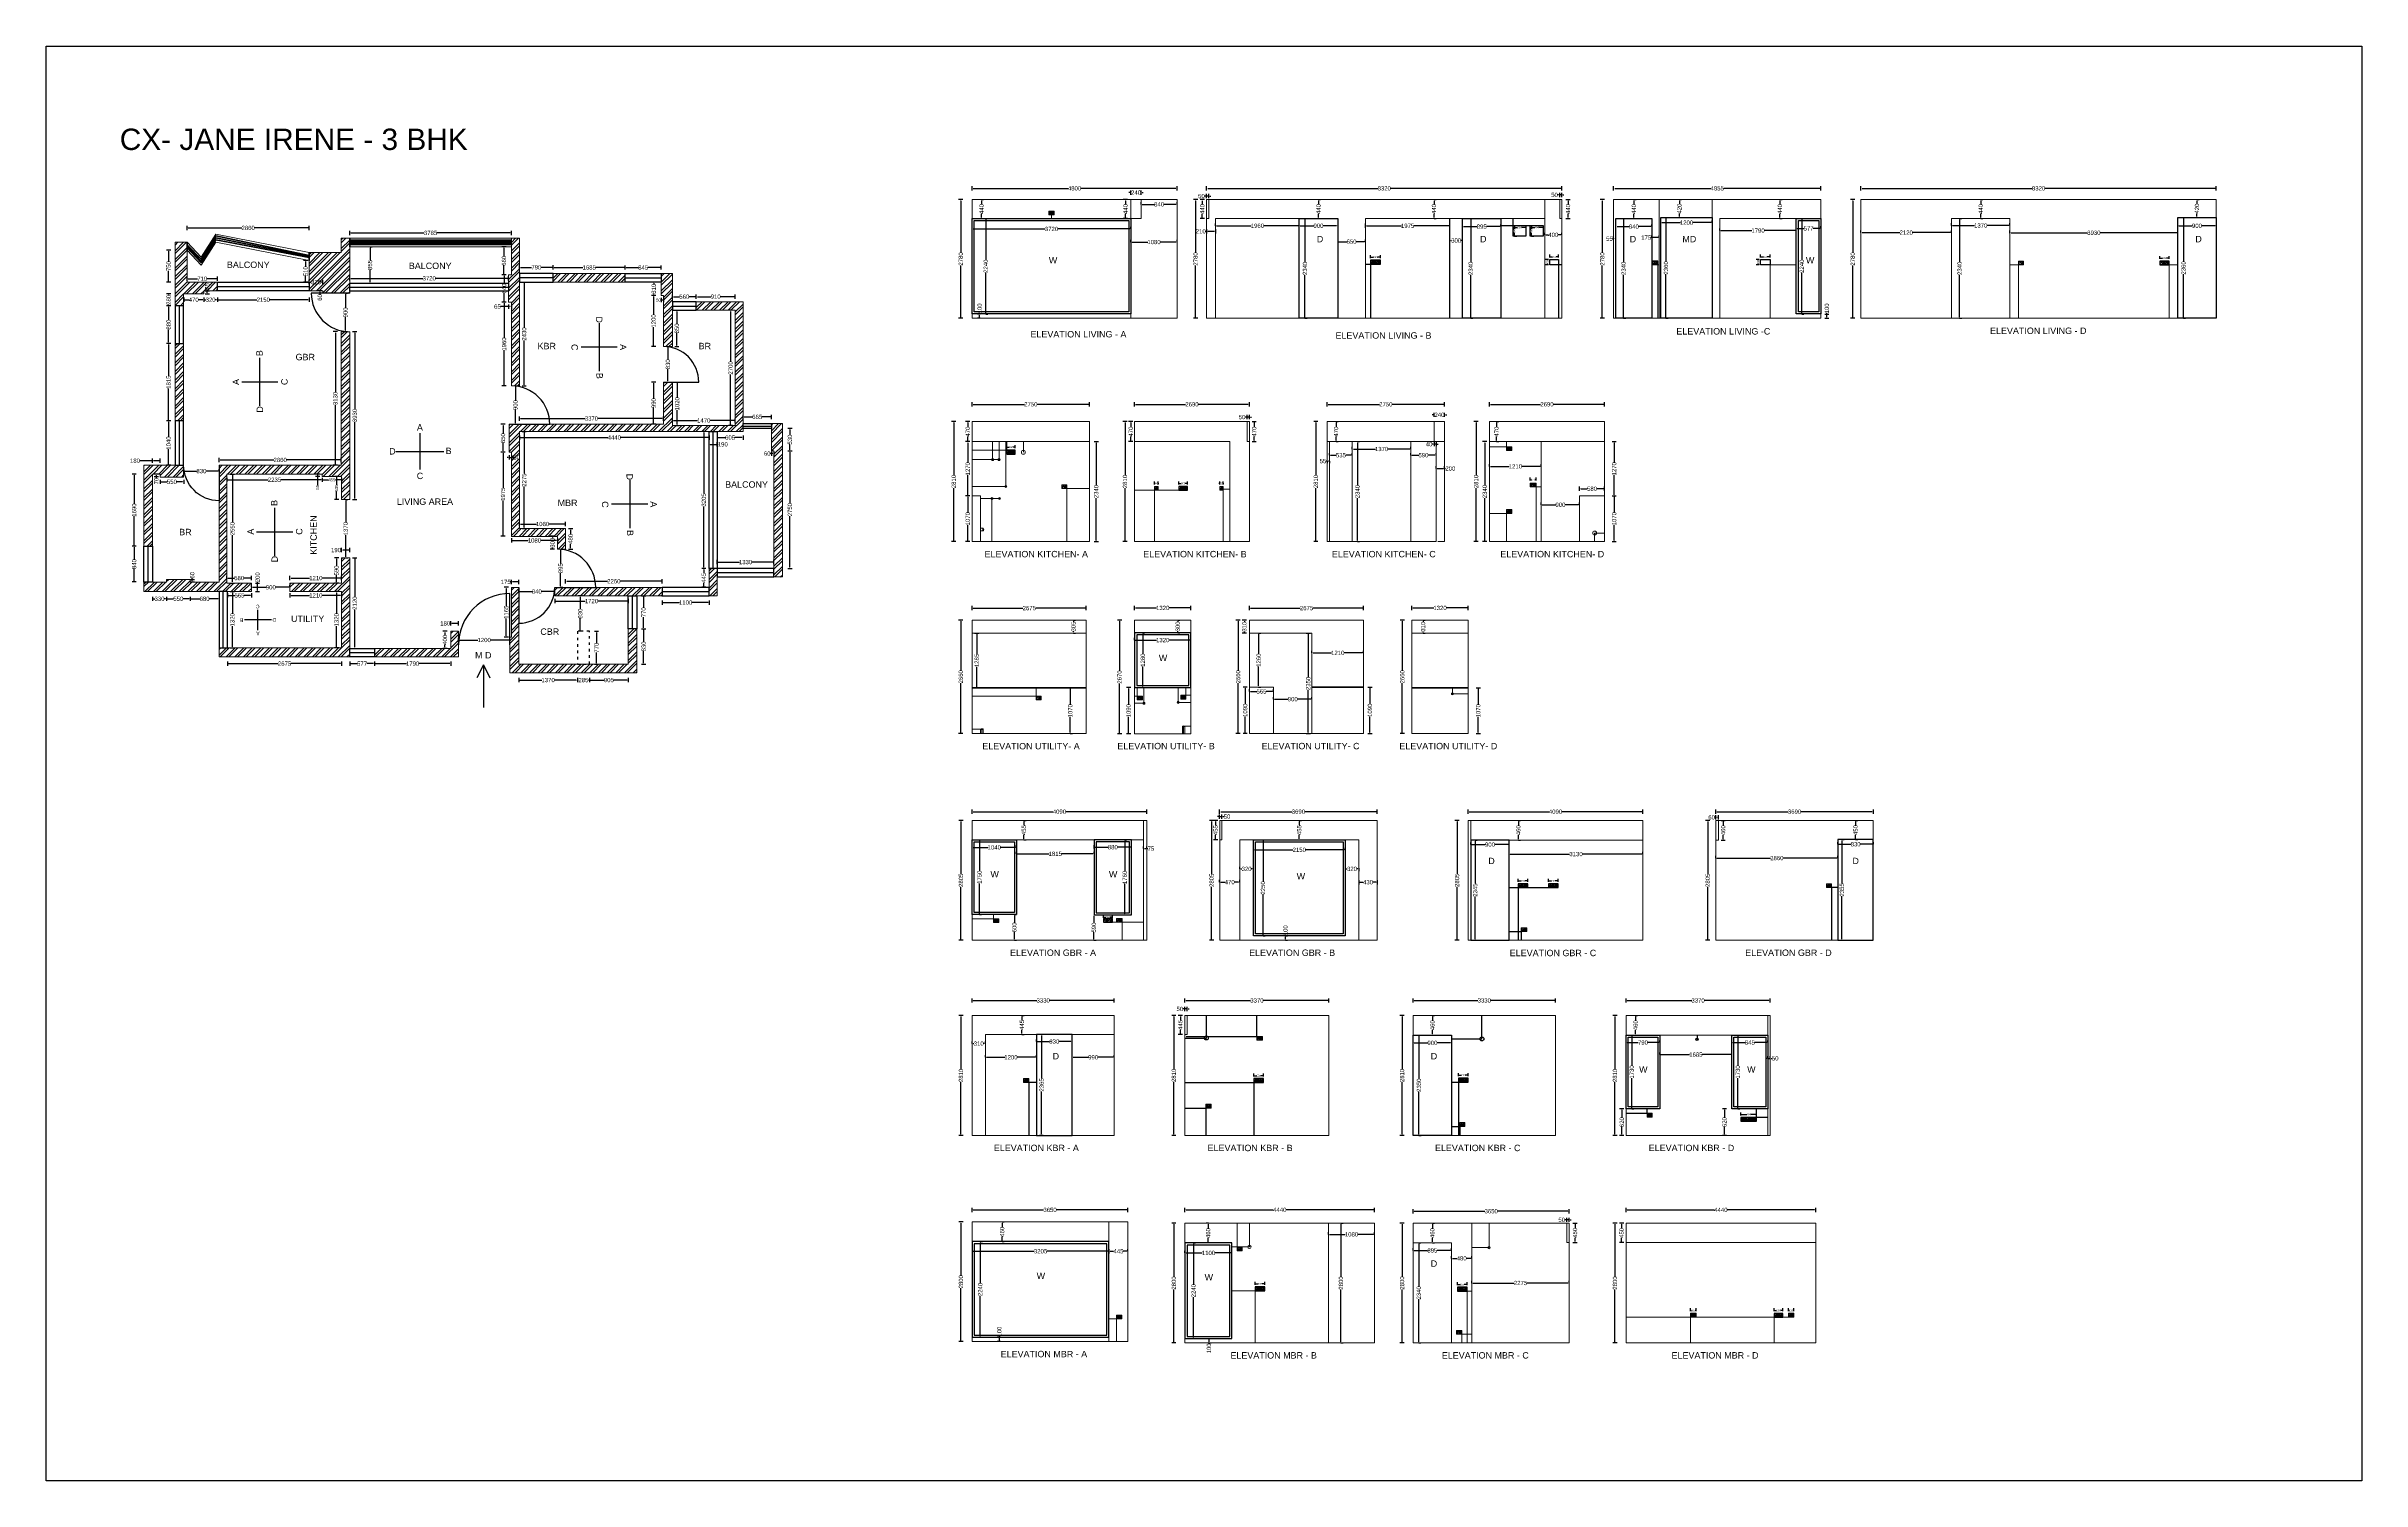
# Model space of a CAD drawing. Header units: millimetres. Extents: x 320648 to 374874, y 181010 to 214614.
import ezdxf

# ---------------------------------------------------------------- set-up
doc = ezdxf.new("R2010")
doc.units = ezdxf.units.MM
doc.linetypes.add('ACAD_ISO03W100', pattern=[30, 12, -18])
doc.layers.get('0').update_dxf_attribs({"color": 255})
doc.layers.get('Defpoints').update_dxf_attribs({"color": 2})
for name, color, linetype in [('DOOR', 1, 'Continuous'), ('E', 3, 'Continuous'), ('WINDOW', 5, 'Continuous')]:
    doc.layers.add(name, color=color, linetype=linetype)
doc.layers.add('dwgmodels.com', color=7, linetype='Continuous', lineweight=70, true_color=0xc182b7)
doc.layers.add('ELIVATION', color=255, linetype='Continuous', lineweight=18)
doc.layers.add('LS_DR_ELECTRICAL', color=1, linetype='Continuous', lineweight=0)
doc.styles.get("Standard").update_dxf_attribs({"font": 'arial.ttf'})
doc.dimstyles.new('ISO-25', dxfattribs={"dimtxt": 100, "dimasz": 25, "dimexe": 50, "dimexo": 1, "dimtad": 0, "dimdec": 0, "dimdsep": 46, "dimtxsty": 'Standard', "dimcen": 2.5, "dimclrd": 2, "dimclre": 252, "dimclrt": 1, "dimadec": 0, "dimazin": 0, "dimtfac": 1, "dimtdec": 0, "dimtmove": 0, "dimatfit": 3, "dimfxl": 50, "dimfxlon": 1, "dimarcsym": 0})
pattern_1 = [(45, (-18938.19, 57355.5), (-101.02788, 101.02788), []), (45, (-18870.83, 57355.5), (-101.02788, 101.02788), [])]

# ---------------------------------------------------------------- blocks, each defined once
blk = doc.blocks.new('*D6')
at = {"layer": 'Defpoints', "color": 0, "ltscale": 2, "transparency": 16777216}
for p in [(328230, 209919), (328230, 209919), (328230, 209064)]:
    blk.add_point(p, dxfattribs=at)
at = {"layer": 'DOOR', "color": 252, "lineweight": -2, "ltscale": 2, "transparency": 16777216}
for p, q in [((328230, 209919), (328280, 209919)), ((328230, 209064), (328280, 209064))]:
    blk.add_line(p, q, dxfattribs=at)
at = {"layer": 'DOOR', "color": 2, "lineweight": -2, "ltscale": 2, "transparency": 16777216}
for p, q in [((328230, 209894), (328230, 209603)), ((328230, 209089), (328230, 209379))]:
    blk.add_line(p, q, dxfattribs=at)
at = {"layer": 'DOOR', "color": 2, "ltscale": 2, "transparency": 16777216}
for points in [[(328225, 209894), (328234, 209894), (328230, 209919)], [(328225, 209089), (328234, 209089), (328230, 209064)]]:
    blk.add_solid(points, dxfattribs=at)
at = {"layer": 'DOOR', "color": 1, "ltscale": 2, "transparency": 16777216, "insert": (328230, 209491), "char_height": 100, "attachment_point": 5, "rotation": 90}
blk.add_mtext('855', dxfattribs=at)
blk = doc.blocks.new('*D7')
at = {"layer": 'Defpoints', "color": 0, "ltscale": 2, "transparency": 16777216}
for p in [(332520, 209435), (331730, 209289), (332520, 209289)]:
    blk.add_point(p, dxfattribs=at)
at = {"layer": 'ELIVATION', "color": 252, "lineweight": -2, "ltscale": 2, "transparency": 16777216}
for p, q in [((331730, 209385), (331730, 209485)), ((332520, 209385), (332520, 209485))]:
    blk.add_line(p, q, dxfattribs=at)
at = {"layer": 'ELIVATION', "color": 2, "lineweight": -2, "ltscale": 2, "transparency": 16777216}
for p, q in [((331755, 209435), (332014, 209435)), ((332495, 209435), (332235, 209435))]:
    blk.add_line(p, q, dxfattribs=at)
at = {"layer": 'ELIVATION', "color": 2, "ltscale": 2, "transparency": 16777216}
for points in [[(331755, 209440), (331755, 209431), (331730, 209435)], [(332495, 209440), (332495, 209431), (332520, 209435)]]:
    blk.add_solid(points, dxfattribs=at)
at = {"layer": 'ELIVATION', "color": 1, "ltscale": 2, "transparency": 16777216, "insert": (332125, 209435), "char_height": 100, "attachment_point": 5}
blk.add_mtext('790', dxfattribs=at)
blk = doc.blocks.new('*D8')
at = {"layer": 'Defpoints', "color": 0, "ltscale": 2, "transparency": 16777216}
for p in [(334205, 209432), (332520, 209289), (334205, 209289)]:
    blk.add_point(p, dxfattribs=at)
at = {"layer": 'ELIVATION', "color": 252, "lineweight": -2, "ltscale": 2, "transparency": 16777216}
for p, q in [((332520, 209382), (332520, 209482)), ((334205, 209382), (334205, 209482))]:
    blk.add_line(p, q, dxfattribs=at)
at = {"layer": 'ELIVATION', "color": 2, "lineweight": -2, "ltscale": 2, "transparency": 16777216}
for p, q in [((332545, 209432), (333217, 209432)), ((334180, 209432), (333508, 209432))]:
    blk.add_line(p, q, dxfattribs=at)
at = {"layer": 'ELIVATION', "color": 2, "ltscale": 2, "transparency": 16777216}
for points in [[(332545, 209436), (332545, 209428), (332520, 209432)], [(334180, 209436), (334180, 209428), (334205, 209432)]]:
    blk.add_solid(points, dxfattribs=at)
at = {"layer": 'ELIVATION', "color": 1, "ltscale": 2, "transparency": 16777216, "insert": (333362, 209432), "char_height": 100, "attachment_point": 5}
blk.add_mtext('1685', dxfattribs=at)
blk = doc.blocks.new('*D9')
at = {"layer": 'Defpoints', "color": 0, "ltscale": 2, "transparency": 16777216}
for p in [(334205, 209432), (334205, 209289), (335050, 209289)]:
    blk.add_point(p, dxfattribs=at)
at = {"layer": 'ELIVATION', "color": 252, "lineweight": -2, "ltscale": 2, "transparency": 16777216}
for p, q in [((334205, 209382), (334205, 209482)), ((335050, 209382), (335050, 209482))]:
    blk.add_line(p, q, dxfattribs=at)
at = {"layer": 'ELIVATION', "color": 2, "lineweight": -2, "ltscale": 2, "transparency": 16777216}
for p, q in [((334230, 209432), (334516, 209432)), ((335025, 209432), (334739, 209432))]:
    blk.add_line(p, q, dxfattribs=at)
at = {"layer": 'ELIVATION', "color": 2, "ltscale": 2, "transparency": 16777216}
for points in [[(334230, 209436), (334230, 209428), (334205, 209432)], [(335025, 209436), (335025, 209428), (335050, 209432)]]:
    blk.add_solid(points, dxfattribs=at)
at = {"layer": 'ELIVATION', "color": 1, "ltscale": 2, "transparency": 16777216, "insert": (334627, 209432), "char_height": 100, "attachment_point": 5}
blk.add_mtext('845', dxfattribs=at)
blk = doc.blocks.new('*D10')
at = {"layer": 'Defpoints', "color": 0, "ltscale": 2, "transparency": 16777216}
for p in [(334875, 208779), (335050, 209089), (335050, 208779)]:
    blk.add_point(p, dxfattribs=at)
at = {"layer": 'ELIVATION', "color": 252, "lineweight": -2, "ltscale": 2, "transparency": 16777216}
for p, q in [((334925, 209089), (334825, 209089)), ((334925, 208779), (334825, 208779))]:
    blk.add_line(p, q, dxfattribs=at)
at = {"layer": 'ELIVATION', "color": 2, "lineweight": -2, "ltscale": 2, "transparency": 16777216}
for p, q in [((334875, 209064), (334875, 209044)), ((334875, 208804), (334875, 208823))]:
    blk.add_line(p, q, dxfattribs=at)
at = {"layer": 'ELIVATION', "color": 2, "ltscale": 2, "transparency": 16777216}
for points in [[(334871, 209064), (334879, 209064), (334875, 209089)], [(334871, 208804), (334879, 208804), (334875, 208779)]]:
    blk.add_solid(points, dxfattribs=at)
at = {"layer": 'ELIVATION', "color": 1, "ltscale": 2, "transparency": 16777216, "insert": (334875, 208934), "char_height": 100, "attachment_point": 5, "rotation": 90}
blk.add_mtext('310', dxfattribs=at)
blk = doc.blocks.new('*D11')
at = {"layer": 'Defpoints', "color": 0, "ltscale": 2, "transparency": 16777216}
for p in [(334871, 208779), (335100, 208779), (335100, 207579)]:
    blk.add_point(p, dxfattribs=at)
at = {"layer": 'ELIVATION', "color": 252, "lineweight": -2, "ltscale": 2, "transparency": 16777216}
for p, q in [((334921, 208779), (334821, 208779)), ((334921, 207579), (334821, 207579))]:
    blk.add_line(p, q, dxfattribs=at)
at = {"layer": 'ELIVATION', "color": 2, "lineweight": -2, "ltscale": 2, "transparency": 16777216}
for p, q in [((334871, 208754), (334871, 208324)), ((334871, 207604), (334871, 208033))]:
    blk.add_line(p, q, dxfattribs=at)
at = {"layer": 'ELIVATION', "color": 2, "ltscale": 2, "transparency": 16777216}
for points in [[(334867, 208754), (334875, 208754), (334871, 208779)], [(334867, 207604), (334875, 207604), (334871, 207579)]]:
    blk.add_solid(points, dxfattribs=at)
at = {"layer": 'ELIVATION', "color": 1, "ltscale": 2, "transparency": 16777216, "insert": (334871, 208179), "char_height": 100, "attachment_point": 5, "rotation": 90}
blk.add_mtext('1200', dxfattribs=at)
blk = doc.blocks.new('*D12')
at = {"layer": 'Defpoints', "color": 0, "ltscale": 2, "transparency": 16777216}
for p in [(335050, 208779), (335100, 208779), (335050, 208668)]:
    blk.add_point(p, dxfattribs=at)
at = {"layer": 'ELIVATION', "color": 2, "lineweight": -2, "ltscale": 2, "transparency": 16777216}
for p, q in [((335050, 208668), (335035, 208668)), ((335085, 208668), (335065, 208668))]:
    blk.add_line(p, q, dxfattribs=at)
at = {"layer": 'ELIVATION', "color": 252, "lineweight": -2, "ltscale": 2, "transparency": 16777216}
for p, q in [((335050, 208718), (335050, 208618)), ((335100, 208718), (335100, 208618))]:
    blk.add_line(p, q, dxfattribs=at)
at = {"layer": 'ELIVATION', "color": 2, "ltscale": 2, "transparency": 16777216}
for points in [[(335065, 208671), (335065, 208666), (335050, 208668)], [(335085, 208671), (335085, 208666), (335100, 208668)]]:
    blk.add_solid(points, dxfattribs=at)
at = {"layer": 'ELIVATION', "color": 1, "ltscale": 2, "transparency": 16777216, "insert": (334984, 208668), "char_height": 70, "attachment_point": 5}
blk.add_mtext('50', dxfattribs=at)
blk = doc.blocks.new('*D13')
at = {"layer": 'Defpoints', "color": 0, "ltscale": 2, "transparency": 16777216}
for p in [(335870, 208429), (336780, 208748), (336780, 208429)]:
    blk.add_point(p, dxfattribs=at)
at = {"layer": 'ELIVATION', "color": 252, "lineweight": -2, "ltscale": 2, "transparency": 16777216}
for p, q in [((335870, 208698), (335870, 208798)), ((336780, 208698), (336780, 208798))]:
    blk.add_line(p, q, dxfattribs=at)
at = {"layer": 'ELIVATION', "color": 2, "lineweight": -2, "ltscale": 2, "transparency": 16777216}
for p, q in [((335895, 208748), (336214, 208748)), ((336755, 208748), (336436, 208748))]:
    blk.add_line(p, q, dxfattribs=at)
at = {"layer": 'ELIVATION', "color": 2, "ltscale": 2, "transparency": 16777216}
for points in [[(335895, 208752), (335895, 208744), (335870, 208748)], [(336755, 208752), (336755, 208744), (336780, 208748)]]:
    blk.add_solid(points, dxfattribs=at)
at = {"layer": 'ELIVATION', "color": 1, "ltscale": 2, "transparency": 16777216, "insert": (336325, 208748), "char_height": 100, "attachment_point": 5}
blk.add_mtext('910', dxfattribs=at)
blk = doc.blocks.new('*D14')
at = {"layer": 'Defpoints', "color": 0, "ltscale": 2, "transparency": 16777216}
for p in [(336780, 208429), (336672, 205729), (336780, 205729)]:
    blk.add_point(p, dxfattribs=at)
at = {"layer": 'ELIVATION', "color": 252, "lineweight": -2, "ltscale": 2, "transparency": 16777216}
for p, q in [((336722, 208429), (336622, 208429)), ((336722, 205729), (336622, 205729))]:
    blk.add_line(p, q, dxfattribs=at)
at = {"layer": 'ELIVATION', "color": 2, "lineweight": -2, "ltscale": 2, "transparency": 16777216}
for p, q in [((336672, 208404), (336672, 207229)), ((336672, 205754), (336672, 206928))]:
    blk.add_line(p, q, dxfattribs=at)
at = {"layer": 'ELIVATION', "color": 2, "ltscale": 2, "transparency": 16777216}
for points in [[(336668, 208404), (336676, 208404), (336672, 208429)], [(336668, 205754), (336676, 205754), (336672, 205729)]]:
    blk.add_solid(points, dxfattribs=at)
at = {"layer": 'ELIVATION', "color": 1, "ltscale": 2, "transparency": 16777216, "insert": (336672, 207079), "char_height": 100, "attachment_point": 5, "rotation": 90}
blk.add_mtext('2700', dxfattribs=at)
blk = doc.blocks.new('*D15')
at = {"layer": 'Defpoints', "color": 0, "ltscale": 2, "transparency": 16777216}
for p in [(335310, 205847), (335310, 205729), (336780, 205729)]:
    blk.add_point(p, dxfattribs=at)
at = {"layer": 'ELIVATION', "color": 252, "lineweight": -2, "ltscale": 2, "transparency": 16777216}
for p, q in [((335310, 205797), (335310, 205897)), ((336780, 205797), (336780, 205897))]:
    blk.add_line(p, q, dxfattribs=at)
at = {"layer": 'ELIVATION', "color": 2, "lineweight": -2, "ltscale": 2, "transparency": 16777216}
for p, q in [((335335, 205847), (335900, 205847)), ((336755, 205847), (336190, 205847))]:
    blk.add_line(p, q, dxfattribs=at)
at = {"layer": 'ELIVATION', "color": 2, "ltscale": 2, "transparency": 16777216}
for points in [[(335335, 205851), (335335, 205843), (335310, 205847)], [(336755, 205851), (336755, 205843), (336780, 205847)]]:
    blk.add_solid(points, dxfattribs=at)
at = {"layer": 'ELIVATION', "color": 1, "ltscale": 2, "transparency": 16777216, "insert": (336045, 205847), "char_height": 100, "attachment_point": 5}
blk.add_mtext('1470', dxfattribs=at)
blk = doc.blocks.new('*D16')
at = {"layer": 'Defpoints', "color": 0, "ltscale": 2, "transparency": 16777216}
for p in [(335310, 206749), (335423, 206749), (335310, 205729)]:
    blk.add_point(p, dxfattribs=at)
at = {"layer": 'ELIVATION', "color": 252, "lineweight": -2, "ltscale": 2, "transparency": 16777216}
for p, q in [((335373, 206749), (335473, 206749)), ((335373, 205729), (335473, 205729))]:
    blk.add_line(p, q, dxfattribs=at)
at = {"layer": 'ELIVATION', "color": 2, "lineweight": -2, "ltscale": 2, "transparency": 16777216}
for p, q in [((335423, 206724), (335423, 206384)), ((335423, 205754), (335423, 206093))]:
    blk.add_line(p, q, dxfattribs=at)
at = {"layer": 'ELIVATION', "color": 2, "ltscale": 2, "transparency": 16777216}
for points in [[(335418, 206724), (335427, 206724), (335423, 206749)], [(335418, 205754), (335427, 205754), (335423, 205729)]]:
    blk.add_solid(points, dxfattribs=at)
at = {"layer": 'ELIVATION', "color": 1, "ltscale": 2, "transparency": 16777216, "insert": (335423, 206239), "char_height": 100, "attachment_point": 5, "rotation": 90}
blk.add_mtext('1020', dxfattribs=at)
blk = doc.blocks.new('*D17')
at = {"layer": 'Defpoints', "color": 0, "ltscale": 2, "transparency": 16777216}
for p in [(335205, 207579), (335205, 207579), (335205, 206749)]:
    blk.add_point(p, dxfattribs=at)
at = {"layer": 'ELIVATION', "color": 252, "lineweight": -2, "ltscale": 2, "transparency": 16777216}
for p, q in [((335205, 207579), (335255, 207579)), ((335205, 206749), (335255, 206749))]:
    blk.add_line(p, q, dxfattribs=at)
at = {"layer": 'ELIVATION', "color": 2, "lineweight": -2, "ltscale": 2, "transparency": 16777216}
for p, q in [((335205, 207554), (335205, 207275)), ((335205, 206774), (335205, 207053))]:
    blk.add_line(p, q, dxfattribs=at)
at = {"layer": 'ELIVATION', "color": 2, "ltscale": 2, "transparency": 16777216}
for points in [[(335201, 207554), (335209, 207554), (335205, 207579)], [(335201, 206774), (335209, 206774), (335205, 206749)]]:
    blk.add_solid(points, dxfattribs=at)
at = {"layer": 'ELIVATION', "color": 1, "ltscale": 2, "transparency": 16777216, "insert": (335205, 207164), "char_height": 100, "attachment_point": 5, "rotation": 90}
blk.add_mtext('830', dxfattribs=at)
blk = doc.blocks.new('*D18')
at = {"layer": 'Defpoints', "color": 0, "ltscale": 2, "transparency": 16777216}
for p in [(335310, 208429), (335415, 208429), (335310, 207579)]:
    blk.add_point(p, dxfattribs=at)
at = {"layer": 'ELIVATION', "color": 252, "lineweight": -2, "ltscale": 2, "transparency": 16777216}
for p, q in [((335365, 208429), (335465, 208429)), ((335365, 207579), (335465, 207579))]:
    blk.add_line(p, q, dxfattribs=at)
at = {"layer": 'ELIVATION', "color": 2, "lineweight": -2, "ltscale": 2, "transparency": 16777216}
for p, q in [((335415, 208404), (335415, 208115)), ((335415, 207604), (335415, 207893))]:
    blk.add_line(p, q, dxfattribs=at)
at = {"layer": 'ELIVATION', "color": 2, "ltscale": 2, "transparency": 16777216}
for points in [[(335411, 208404), (335419, 208404), (335415, 208429)], [(335411, 207604), (335419, 207604), (335415, 207579)]]:
    blk.add_solid(points, dxfattribs=at)
at = {"layer": 'ELIVATION', "color": 1, "ltscale": 2, "transparency": 16777216, "insert": (335415, 208004), "char_height": 100, "attachment_point": 5, "rotation": 90}
blk.add_mtext('850', dxfattribs=at)
blk = doc.blocks.new('*D19')
at = {"layer": 'Defpoints', "color": 0, "ltscale": 2, "transparency": 16777216}
for p in [(331730, 209089), (331839, 209089), (331730, 206659)]:
    blk.add_point(p, dxfattribs=at)
at = {"layer": 'ELIVATION', "color": 252, "lineweight": -2, "ltscale": 2, "transparency": 16777216}
for p, q in [((331789, 209089), (331889, 209089)), ((331789, 206659), (331889, 206659))]:
    blk.add_line(p, q, dxfattribs=at)
at = {"layer": 'ELIVATION', "color": 2, "lineweight": -2, "ltscale": 2, "transparency": 16777216}
for p, q in [((331839, 209064), (331839, 208024)), ((331839, 206684), (331839, 207723))]:
    blk.add_line(p, q, dxfattribs=at)
at = {"layer": 'ELIVATION', "color": 2, "ltscale": 2, "transparency": 16777216}
for points in [[(331835, 209064), (331843, 209064), (331839, 209089)], [(331835, 206684), (331843, 206684), (331839, 206659)]]:
    blk.add_solid(points, dxfattribs=at)
at = {"layer": 'ELIVATION', "color": 1, "ltscale": 2, "transparency": 16777216, "insert": (331839, 207874), "char_height": 100, "attachment_point": 5, "rotation": 90}
blk.add_mtext('2430', dxfattribs=at)
blk = doc.blocks.new('*D20')
at = {"layer": 'Defpoints', "color": 0, "ltscale": 2, "transparency": 16777216}
for p in [(334871, 206749), (335100, 206749), (335100, 205759)]:
    blk.add_point(p, dxfattribs=at)
at = {"layer": 'ELIVATION', "color": 252, "lineweight": -2, "ltscale": 2, "transparency": 16777216}
for p, q in [((334921, 206749), (334821, 206749)), ((334921, 205759), (334821, 205759))]:
    blk.add_line(p, q, dxfattribs=at)
at = {"layer": 'ELIVATION', "color": 2, "lineweight": -2, "ltscale": 2, "transparency": 16777216}
for p, q in [((334871, 206724), (334871, 206364)), ((334871, 205784), (334871, 206143))]:
    blk.add_line(p, q, dxfattribs=at)
at = {"layer": 'ELIVATION', "color": 2, "ltscale": 2, "transparency": 16777216}
for points in [[(334867, 206724), (334875, 206724), (334871, 206749)], [(334867, 205784), (334875, 205784), (334871, 205759)]]:
    blk.add_solid(points, dxfattribs=at)
at = {"layer": 'ELIVATION', "color": 1, "ltscale": 2, "transparency": 16777216, "insert": (334871, 206254), "char_height": 100, "attachment_point": 5, "rotation": 90}
blk.add_mtext('990', dxfattribs=at)
blk = doc.blocks.new('*D21')
at = {"layer": 'Defpoints', "color": 0, "ltscale": 2, "transparency": 16777216}
for p in [(331730, 205759), (335100, 205893), (335100, 205759)]:
    blk.add_point(p, dxfattribs=at)
at = {"layer": 'ELIVATION', "color": 252, "lineweight": -2, "ltscale": 2, "transparency": 16777216}
for p, q in [((331730, 205843), (331730, 205943)), ((335100, 205843), (335100, 205943))]:
    blk.add_line(p, q, dxfattribs=at)
at = {"layer": 'ELIVATION', "color": 2, "lineweight": -2, "ltscale": 2, "transparency": 16777216}
for p, q in [((331755, 205893), (333265, 205893)), ((335075, 205893), (333564, 205893))]:
    blk.add_line(p, q, dxfattribs=at)
at = {"layer": 'ELIVATION', "color": 2, "ltscale": 2, "transparency": 16777216}
for points in [[(331755, 205897), (331755, 205889), (331730, 205893)], [(335075, 205897), (335075, 205889), (335100, 205893)]]:
    blk.add_solid(points, dxfattribs=at)
at = {"layer": 'ELIVATION', "color": 1, "ltscale": 2, "transparency": 16777216, "insert": (333415, 205893), "char_height": 100, "attachment_point": 5}
blk.add_mtext('3370', dxfattribs=at)
blk = doc.blocks.new('*D22')
at = {"layer": 'Defpoints', "color": 0, "ltscale": 2, "transparency": 16777216}
for p in [(331635, 206659), (331635, 205759), (331635, 205759)]:
    blk.add_point(p, dxfattribs=at)
at = {"layer": 'ELIVATION', "color": 252, "lineweight": -2, "ltscale": 2, "transparency": 16777216}
for p, q in [((331635, 206659), (331685, 206659)), ((331635, 205759), (331685, 205759))]:
    blk.add_line(p, q, dxfattribs=at)
at = {"layer": 'ELIVATION', "color": 2, "lineweight": -2, "ltscale": 2, "transparency": 16777216}
for p, q in [((331635, 206634), (331635, 206319)), ((331635, 205784), (331635, 206098))]:
    blk.add_line(p, q, dxfattribs=at)
at = {"layer": 'ELIVATION', "color": 2, "ltscale": 2, "transparency": 16777216}
for points in [[(331631, 206634), (331639, 206634), (331635, 206659)], [(331631, 205784), (331639, 205784), (331635, 205759)]]:
    blk.add_solid(points, dxfattribs=at)
at = {"layer": 'ELIVATION', "color": 1, "ltscale": 2, "transparency": 16777216, "insert": (331635, 206209), "char_height": 100, "attachment_point": 5, "rotation": 90}
blk.add_mtext('900', dxfattribs=at)
blk = doc.blocks.new('*D23')
at = {"layer": 'Defpoints', "color": 0, "ltscale": 2, "transparency": 16777216}
for p in [(331369, 208619), (331540, 208619), (331540, 206659)]:
    blk.add_point(p, dxfattribs=at)
at = {"layer": 'ELIVATION', "color": 252, "lineweight": -2, "ltscale": 2, "transparency": 16777216}
for p, q in [((331419, 208619), (331319, 208619)), ((331419, 206659), (331319, 206659))]:
    blk.add_line(p, q, dxfattribs=at)
at = {"layer": 'ELIVATION', "color": 2, "lineweight": -2, "ltscale": 2, "transparency": 16777216}
for p, q in [((331369, 208594), (331369, 207784)), ((331369, 206684), (331369, 207493))]:
    blk.add_line(p, q, dxfattribs=at)
at = {"layer": 'ELIVATION', "color": 2, "ltscale": 2, "transparency": 16777216}
for points in [[(331365, 208594), (331373, 208594), (331369, 208619)], [(331365, 206684), (331373, 206684), (331369, 206659)]]:
    blk.add_solid(points, dxfattribs=at)
at = {"layer": 'ELIVATION', "color": 1, "ltscale": 2, "transparency": 16777216, "insert": (331369, 207639), "char_height": 100, "attachment_point": 5, "rotation": 90}
blk.add_mtext('1960', dxfattribs=at)
blk = doc.blocks.new('*D24')
at = {"layer": 'Defpoints', "color": 0, "ltscale": 2, "transparency": 16777216}
for p in [(331475, 208619), (331540, 208619), (331540, 208515)]:
    blk.add_point(p, dxfattribs=at)
at = {"layer": 'ELIVATION', "color": 2, "lineweight": -2, "ltscale": 2, "transparency": 16777216}
for p, q in [((331475, 208515), (331286, 208515)), ((331515, 208515), (331500, 208515))]:
    blk.add_line(p, q, dxfattribs=at)
at = {"layer": 'ELIVATION', "color": 252, "lineweight": -2, "ltscale": 2, "transparency": 16777216}
for p, q in [((331475, 208565), (331475, 208465)), ((331540, 208565), (331540, 208465))]:
    blk.add_line(p, q, dxfattribs=at)
at = {"layer": 'ELIVATION', "color": 2, "ltscale": 2, "transparency": 16777216}
for points in [[(331500, 208519), (331500, 208511), (331475, 208515)], [(331515, 208519), (331515, 208511), (331540, 208515)]]:
    blk.add_solid(points, dxfattribs=at)
at = {"layer": 'ELIVATION', "color": 1, "ltscale": 2, "transparency": 16777216, "insert": (331213, 208515), "char_height": 100, "attachment_point": 5}
blk.add_mtext('65', dxfattribs=at)
blk = doc.blocks.new('*D25')
at = {"layer": 'Defpoints', "color": 0, "ltscale": 2, "transparency": 16777216}
for p in [(327755, 209064), (331475, 209178), (331475, 209064)]:
    blk.add_point(p, dxfattribs=at)
at = {"layer": 'ELIVATION', "color": 252, "lineweight": -2, "ltscale": 2, "transparency": 16777216}
for p, q in [((327755, 209128), (327755, 209228)), ((331475, 209128), (331475, 209228))]:
    blk.add_line(p, q, dxfattribs=at)
at = {"layer": 'ELIVATION', "color": 2, "lineweight": -2, "ltscale": 2, "transparency": 16777216}
for p, q in [((327780, 209178), (329465, 209178)), ((331450, 209178), (329764, 209178))]:
    blk.add_line(p, q, dxfattribs=at)
at = {"layer": 'ELIVATION', "color": 2, "ltscale": 2, "transparency": 16777216}
for points in [[(327780, 209182), (327780, 209174), (327755, 209178)], [(331450, 209182), (331450, 209174), (331475, 209178)]]:
    blk.add_solid(points, dxfattribs=at)
at = {"layer": 'ELIVATION', "color": 1, "ltscale": 2, "transparency": 16777216, "insert": (329615, 209178), "char_height": 100, "attachment_point": 5}
blk.add_mtext('3720', dxfattribs=at)
blk = doc.blocks.new('*D26')
at = {"layer": 'Defpoints', "color": 0, "ltscale": 2, "transparency": 16777216}
for p in [(331366, 209919), (331540, 209919), (331540, 209259)]:
    blk.add_point(p, dxfattribs=at)
at = {"layer": 'ELIVATION', "color": 252, "lineweight": -2, "ltscale": 2, "transparency": 16777216}
for p, q in [((331416, 209919), (331316, 209919)), ((331416, 209259), (331316, 209259))]:
    blk.add_line(p, q, dxfattribs=at)
at = {"layer": 'ELIVATION', "color": 2, "lineweight": -2, "ltscale": 2, "transparency": 16777216}
for p, q in [((331366, 209894), (331366, 209700)), ((331366, 209284), (331366, 209477))]:
    blk.add_line(p, q, dxfattribs=at)
at = {"layer": 'ELIVATION', "color": 2, "ltscale": 2, "transparency": 16777216}
for points in [[(331362, 209894), (331370, 209894), (331366, 209919)], [(331362, 209284), (331370, 209284), (331366, 209259)]]:
    blk.add_solid(points, dxfattribs=at)
at = {"layer": 'ELIVATION', "color": 1, "ltscale": 2, "transparency": 16777216, "insert": (331366, 209589), "char_height": 100, "attachment_point": 5, "rotation": 90}
blk.add_mtext('660', dxfattribs=at)
blk = doc.blocks.new('*D27')
at = {"layer": 'Defpoints', "color": 0, "ltscale": 2, "transparency": 16777216}
for p in [(327755, 209919), (331540, 210242), (331540, 209919)]:
    blk.add_point(p, dxfattribs=at)
at = {"layer": 'ELIVATION', "color": 252, "lineweight": -2, "ltscale": 2, "transparency": 16777216}
for p, q in [((327755, 210192), (327755, 210292)), ((331540, 210192), (331540, 210292))]:
    blk.add_line(p, q, dxfattribs=at)
at = {"layer": 'ELIVATION', "color": 2, "lineweight": -2, "ltscale": 2, "transparency": 16777216}
for p, q in [((327780, 210242), (329497, 210242)), ((331515, 210242), (329797, 210242))]:
    blk.add_line(p, q, dxfattribs=at)
at = {"layer": 'ELIVATION', "color": 2, "ltscale": 2, "transparency": 16777216}
for points in [[(327780, 210246), (327780, 210238), (327755, 210242)], [(331515, 210246), (331515, 210238), (331540, 210242)]]:
    blk.add_solid(points, dxfattribs=at)
at = {"layer": 'ELIVATION', "color": 1, "ltscale": 2, "transparency": 16777216, "insert": (329647, 210242), "char_height": 100, "attachment_point": 5}
blk.add_mtext('3785', dxfattribs=at)
blk = doc.blocks.new('*D28')
at = {"layer": 'Defpoints', "color": 0, "ltscale": 2, "transparency": 16777216}
for p in [(327655, 208829), (327655, 208829), (327655, 207929)]:
    blk.add_point(p, dxfattribs=at)
at = {"layer": 'ELIVATION', "color": 252, "lineweight": -2, "ltscale": 2, "transparency": 16777216}
for p, q in [((327655, 208829), (327705, 208829)), ((327655, 207929), (327705, 207929))]:
    blk.add_line(p, q, dxfattribs=at)
at = {"layer": 'ELIVATION', "color": 2, "lineweight": -2, "ltscale": 2, "transparency": 16777216}
for p, q in [((327655, 208804), (327655, 208489)), ((327655, 207954), (327655, 208268))]:
    blk.add_line(p, q, dxfattribs=at)
at = {"layer": 'ELIVATION', "color": 2, "ltscale": 2, "transparency": 16777216}
for points in [[(327651, 208804), (327659, 208804), (327655, 208829)], [(327651, 207954), (327659, 207954), (327655, 207929)]]:
    blk.add_solid(points, dxfattribs=at)
at = {"layer": 'ELIVATION', "color": 1, "ltscale": 2, "transparency": 16777216, "insert": (327655, 208379), "char_height": 100, "attachment_point": 5, "rotation": 90}
blk.add_mtext('900', dxfattribs=at)
blk = doc.blocks.new('*D29')
at = {"layer": 'Defpoints', "color": 0, "ltscale": 2, "transparency": 16777216}
for p in [(327755, 207929), (327755, 203999), (327871, 203999)]:
    blk.add_point(p, dxfattribs=at)
at = {"layer": 'ELIVATION', "color": 252, "lineweight": -2, "ltscale": 2, "transparency": 16777216}
for p, q in [((327821, 207929), (327921, 207929)), ((327821, 203999), (327921, 203999))]:
    blk.add_line(p, q, dxfattribs=at)
at = {"layer": 'ELIVATION', "color": 2, "lineweight": -2, "ltscale": 2, "transparency": 16777216}
for p, q in [((327871, 207904), (327871, 206113)), ((327871, 204024), (327871, 205814))]:
    blk.add_line(p, q, dxfattribs=at)
at = {"layer": 'ELIVATION', "color": 2, "ltscale": 2, "transparency": 16777216}
for points in [[(327867, 207904), (327875, 207904), (327871, 207929)], [(327867, 204024), (327875, 204024), (327871, 203999)]]:
    blk.add_solid(points, dxfattribs=at)
at = {"layer": 'ELIVATION', "color": 1, "ltscale": 2, "transparency": 16777216, "insert": (327871, 205964), "char_height": 100, "attachment_point": 5, "rotation": 90}
blk.add_mtext('3930', dxfattribs=at)
blk = doc.blocks.new('*D30')
at = {"layer": 'Defpoints', "color": 0, "ltscale": 2, "transparency": 16777216}
for p in [(324695, 204923), (324695, 204799), (327555, 204799)]:
    blk.add_point(p, dxfattribs=at)
at = {"layer": 'ELIVATION', "color": 252, "lineweight": -2, "ltscale": 2, "transparency": 16777216}
for p, q in [((324695, 204873), (324695, 204973)), ((327555, 204873), (327555, 204973))]:
    blk.add_line(p, q, dxfattribs=at)
at = {"layer": 'ELIVATION', "color": 2, "lineweight": -2, "ltscale": 2, "transparency": 16777216}
for p, q in [((324720, 204923), (325974, 204923)), ((327530, 204923), (326275, 204923))]:
    blk.add_line(p, q, dxfattribs=at)
at = {"layer": 'ELIVATION', "color": 2, "ltscale": 2, "transparency": 16777216}
for points in [[(324720, 204927), (324720, 204918), (324695, 204923)], [(327530, 204927), (327530, 204918), (327555, 204923)]]:
    blk.add_solid(points, dxfattribs=at)
at = {"layer": 'ELIVATION', "color": 1, "ltscale": 2, "transparency": 16777216, "insert": (326125, 204923), "char_height": 100, "attachment_point": 5}
blk.add_mtext('2860', dxfattribs=at)
blk = doc.blocks.new('*D31')
at = {"layer": 'Defpoints', "color": 0, "ltscale": 2, "transparency": 16777216}
for p in [(327555, 207929), (327418, 204799), (327555, 204799)]:
    blk.add_point(p, dxfattribs=at)
at = {"layer": 'ELIVATION', "color": 252, "lineweight": -2, "ltscale": 2, "transparency": 16777216}
for p, q in [((327468, 207929), (327368, 207929)), ((327468, 204799), (327368, 204799))]:
    blk.add_line(p, q, dxfattribs=at)
at = {"layer": 'ELIVATION', "color": 2, "lineweight": -2, "ltscale": 2, "transparency": 16777216}
for p, q in [((327418, 207904), (327418, 206513)), ((327418, 204824), (327418, 206214))]:
    blk.add_line(p, q, dxfattribs=at)
at = {"layer": 'ELIVATION', "color": 2, "ltscale": 2, "transparency": 16777216}
for points in [[(327414, 207904), (327423, 207904), (327418, 207929)], [(327414, 204824), (327423, 204824), (327418, 204799)]]:
    blk.add_solid(points, dxfattribs=at)
at = {"layer": 'ELIVATION', "color": 1, "ltscale": 2, "transparency": 16777216, "insert": (327418, 206364), "char_height": 100, "attachment_point": 5, "rotation": 90}
blk.add_mtext('3130', dxfattribs=at)
blk = doc.blocks.new('*D32')
at = {"layer": 'Defpoints', "color": 0, "ltscale": 2, "transparency": 16777216}
for p in [(323865, 204661), (324695, 204661), (324695, 204661)]:
    blk.add_point(p, dxfattribs=at)
at = {"layer": 'ELIVATION', "color": 252, "lineweight": -2, "ltscale": 2, "transparency": 16777216}
for p, q in [((323865, 204661), (323865, 204711)), ((324695, 204661), (324695, 204711))]:
    blk.add_line(p, q, dxfattribs=at)
at = {"layer": 'ELIVATION', "color": 2, "lineweight": -2, "ltscale": 2, "transparency": 16777216}
for p, q in [((323890, 204661), (324169, 204661)), ((324670, 204661), (324391, 204661))]:
    blk.add_line(p, q, dxfattribs=at)
at = {"layer": 'ELIVATION', "color": 2, "ltscale": 2, "transparency": 16777216}
for points in [[(323890, 204665), (323890, 204657), (323865, 204661)], [(324670, 204665), (324670, 204657), (324695, 204661)]]:
    blk.add_solid(points, dxfattribs=at)
at = {"layer": 'ELIVATION', "color": 1, "ltscale": 2, "transparency": 16777216, "insert": (324280, 204661), "char_height": 100, "attachment_point": 5}
blk.add_mtext('830', dxfattribs=at)
blk = doc.blocks.new('*D33')
at = {"layer": 'Defpoints', "color": 0, "ltscale": 2, "transparency": 16777216}
for p in [(323512, 205839), (323665, 205839), (323665, 204799)]:
    blk.add_point(p, dxfattribs=at)
at = {"layer": 'ELIVATION', "color": 252, "lineweight": -2, "ltscale": 2, "transparency": 16777216}
for p, q in [((323562, 205839), (323462, 205839)), ((323562, 204799), (323462, 204799))]:
    blk.add_line(p, q, dxfattribs=at)
at = {"layer": 'ELIVATION', "color": 2, "lineweight": -2, "ltscale": 2, "transparency": 16777216}
for p, q in [((323512, 205814), (323512, 205464)), ((323512, 204824), (323512, 205173))]:
    blk.add_line(p, q, dxfattribs=at)
at = {"layer": 'ELIVATION', "color": 2, "ltscale": 2, "transparency": 16777216}
for points in [[(323507, 205814), (323516, 205814), (323512, 205839)], [(323507, 204824), (323516, 204824), (323512, 204799)]]:
    blk.add_solid(points, dxfattribs=at)
at = {"layer": 'ELIVATION', "color": 1, "ltscale": 2, "transparency": 16777216, "insert": (323512, 205319), "char_height": 100, "attachment_point": 5, "rotation": 90}
blk.add_mtext('1040', dxfattribs=at)
blk = doc.blocks.new('*D34')
at = {"layer": 'Defpoints', "color": 0, "ltscale": 2, "transparency": 16777216}
for p in [(323665, 207654), (323512, 205839), (323665, 205839)]:
    blk.add_point(p, dxfattribs=at)
at = {"layer": 'ELIVATION', "color": 252, "lineweight": -2, "ltscale": 2, "transparency": 16777216}
for p, q in [((323562, 207654), (323462, 207654)), ((323562, 205839), (323462, 205839))]:
    blk.add_line(p, q, dxfattribs=at)
at = {"layer": 'ELIVATION', "color": 2, "lineweight": -2, "ltscale": 2, "transparency": 16777216}
for p, q in [((323512, 207629), (323512, 206892)), ((323512, 205864), (323512, 206600))]:
    blk.add_line(p, q, dxfattribs=at)
at = {"layer": 'ELIVATION', "color": 2, "ltscale": 2, "transparency": 16777216}
for points in [[(323507, 207629), (323516, 207629), (323512, 207654)], [(323507, 205864), (323516, 205864), (323512, 205839)]]:
    blk.add_solid(points, dxfattribs=at)
at = {"layer": 'ELIVATION', "color": 1, "ltscale": 2, "transparency": 16777216, "insert": (323512, 206746), "char_height": 100, "attachment_point": 5, "rotation": 90}
blk.add_mtext('1815', dxfattribs=at)
blk = doc.blocks.new('*D35')
at = {"layer": 'Defpoints', "color": 0, "ltscale": 2, "transparency": 16777216}
for p in [(323865, 208534), (323512, 207654), (323865, 207654)]:
    blk.add_point(p, dxfattribs=at)
at = {"layer": 'ELIVATION', "color": 252, "lineweight": -2, "ltscale": 2, "transparency": 16777216}
for p, q in [((323562, 208534), (323462, 208534)), ((323562, 207654), (323462, 207654))]:
    blk.add_line(p, q, dxfattribs=at)
at = {"layer": 'ELIVATION', "color": 2, "lineweight": -2, "ltscale": 2, "transparency": 16777216}
for p, q in [((323512, 208509), (323512, 208205)), ((323512, 207679), (323512, 207983))]:
    blk.add_line(p, q, dxfattribs=at)
at = {"layer": 'ELIVATION', "color": 2, "ltscale": 2, "transparency": 16777216}
for points in [[(323507, 208509), (323516, 208509), (323512, 208534)], [(323507, 207679), (323516, 207679), (323512, 207654)]]:
    blk.add_solid(points, dxfattribs=at)
at = {"layer": 'ELIVATION', "color": 1, "ltscale": 2, "transparency": 16777216, "insert": (323512, 208094), "char_height": 100, "attachment_point": 5, "rotation": 90}
blk.add_mtext('880', dxfattribs=at)
blk = doc.blocks.new('*D36')
at = {"layer": 'Defpoints', "color": 0, "ltscale": 2, "transparency": 16777216}
for p in [(323865, 208814), (324335, 208814), (324335, 208677)]:
    blk.add_point(p, dxfattribs=at)
at = {"layer": 'ELIVATION', "color": 252, "lineweight": -2, "ltscale": 2, "transparency": 16777216}
for p, q in [((323865, 208727), (323865, 208627)), ((324335, 208727), (324335, 208627))]:
    blk.add_line(p, q, dxfattribs=at)
at = {"layer": 'ELIVATION', "color": 2, "lineweight": -2, "ltscale": 2, "transparency": 16777216}
for p, q in [((323890, 208677), (323987, 208677)), ((324310, 208677), (324213, 208677))]:
    blk.add_line(p, q, dxfattribs=at)
at = {"layer": 'ELIVATION', "color": 2, "ltscale": 2, "transparency": 16777216}
for points in [[(323890, 208681), (323890, 208673), (323865, 208677)], [(324310, 208681), (324310, 208673), (324335, 208677)]]:
    blk.add_solid(points, dxfattribs=at)
at = {"layer": 'ELIVATION', "color": 1, "ltscale": 2, "transparency": 16777216, "insert": (324100, 208677), "char_height": 100, "attachment_point": 5}
blk.add_mtext('470', dxfattribs=at)
blk = doc.blocks.new('*D37')
at = {"layer": 'Defpoints', "color": 0, "ltscale": 2, "transparency": 16777216}
for p in [(323865, 208814), (323512, 208534), (323865, 208534)]:
    blk.add_point(p, dxfattribs=at)
at = {"layer": 'ELIVATION', "color": 252, "lineweight": -2, "ltscale": 2, "transparency": 16777216}
for p, q in [((323562, 208814), (323462, 208814)), ((323562, 208534), (323462, 208534))]:
    blk.add_line(p, q, dxfattribs=at)
at = {"layer": 'ELIVATION', "color": 2, "lineweight": -2, "ltscale": 2, "transparency": 16777216}
for p, q in [((323512, 208789), (323512, 208785)), ((323512, 208559), (323512, 208562))]:
    blk.add_line(p, q, dxfattribs=at)
at = {"layer": 'ELIVATION', "color": 2, "ltscale": 2, "transparency": 16777216}
for points in [[(323507, 208789), (323516, 208789), (323512, 208814)], [(323507, 208559), (323516, 208559), (323512, 208534)]]:
    blk.add_solid(points, dxfattribs=at)
at = {"layer": 'ELIVATION', "color": 1, "ltscale": 2, "transparency": 16777216, "insert": (323512, 208674), "char_height": 100, "attachment_point": 5, "rotation": 90}
blk.add_mtext('280', dxfattribs=at)
blk = doc.blocks.new('*D38')
at = {"layer": 'Defpoints', "color": 0, "ltscale": 2, "transparency": 16777216}
for p in [(324335, 208889), (324655, 208889), (324655, 208677)]:
    blk.add_point(p, dxfattribs=at)
at = {"layer": 'ELIVATION', "color": 252, "lineweight": -2, "ltscale": 2, "transparency": 16777216}
for p, q in [((324335, 208727), (324335, 208627)), ((324655, 208727), (324655, 208627))]:
    blk.add_line(p, q, dxfattribs=at)
at = {"layer": 'ELIVATION', "color": 2, "lineweight": -2, "ltscale": 2, "transparency": 16777216}
for p, q in [((324360, 208677), (324384, 208677)), ((324630, 208677), (324606, 208677))]:
    blk.add_line(p, q, dxfattribs=at)
at = {"layer": 'ELIVATION', "color": 2, "ltscale": 2, "transparency": 16777216}
for points in [[(324360, 208681), (324360, 208673), (324335, 208677)], [(324630, 208681), (324630, 208673), (324655, 208677)]]:
    blk.add_solid(points, dxfattribs=at)
at = {"layer": 'ELIVATION', "color": 1, "ltscale": 2, "transparency": 16777216, "insert": (324495, 208677), "char_height": 100, "attachment_point": 5}
blk.add_mtext('320', dxfattribs=at)
blk = doc.blocks.new('*D39')
at = {"layer": 'Defpoints', "color": 0, "ltscale": 2, "transparency": 16777216}
for p in [(324655, 208889), (326805, 208889), (326805, 208677)]:
    blk.add_point(p, dxfattribs=at)
at = {"layer": 'ELIVATION', "color": 252, "lineweight": -2, "ltscale": 2, "transparency": 16777216}
for p, q in [((324655, 208727), (324655, 208627)), ((326805, 208727), (326805, 208627))]:
    blk.add_line(p, q, dxfattribs=at)
at = {"layer": 'ELIVATION', "color": 2, "lineweight": -2, "ltscale": 2, "transparency": 16777216}
for p, q in [((324680, 208677), (325579, 208677)), ((326780, 208677), (325880, 208677))]:
    blk.add_line(p, q, dxfattribs=at)
at = {"layer": 'ELIVATION', "color": 2, "ltscale": 2, "transparency": 16777216}
for points in [[(324680, 208681), (324680, 208673), (324655, 208677)], [(326780, 208681), (326780, 208673), (326805, 208677)]]:
    blk.add_solid(points, dxfattribs=at)
at = {"layer": 'ELIVATION', "color": 1, "ltscale": 2, "transparency": 16777216, "insert": (325730, 208677), "char_height": 100, "attachment_point": 5}
blk.add_mtext('2150', dxfattribs=at)
blk = doc.blocks.new('*D40')
at = {"layer": 'Defpoints', "color": 0, "ltscale": 2, "transparency": 16777216}
for p in [(324335, 208889), (324335, 208814), (324416, 208889)]:
    blk.add_point(p, dxfattribs=at)
at = {"layer": 'ELIVATION', "color": 252, "lineweight": -2, "ltscale": 2, "transparency": 16777216}
for p, q in [((324366, 208889), (324466, 208889)), ((324366, 208814), (324466, 208814))]:
    blk.add_line(p, q, dxfattribs=at)
at = {"layer": 'ELIVATION', "color": 2, "lineweight": -2, "ltscale": 2, "transparency": 16777216}
for p, q in [((324416, 208889), (324416, 208914)), ((324416, 208839), (324416, 208864))]:
    blk.add_line(p, q, dxfattribs=at)
at = {"layer": 'ELIVATION', "color": 2, "ltscale": 2, "transparency": 16777216}
for points in [[(324411, 208864), (324420, 208864), (324416, 208889)], [(324411, 208839), (324420, 208839), (324416, 208814)]]:
    blk.add_solid(points, dxfattribs=at)
at = {"layer": 'ELIVATION', "color": 1, "ltscale": 2, "transparency": 16777216, "insert": (324416, 208986), "char_height": 100, "attachment_point": 5, "rotation": 90}
blk.add_mtext('75', dxfattribs=at)
blk = doc.blocks.new('*D41')
at = {"layer": 'Defpoints', "color": 0, "ltscale": 2, "transparency": 16777216}
for p in [(323512, 209839), (323945, 209839), (323945, 209089)]:
    blk.add_point(p, dxfattribs=at)
at = {"layer": 'ELIVATION', "color": 252, "lineweight": -2, "ltscale": 2, "transparency": 16777216}
for p, q in [((323562, 209839), (323462, 209839)), ((323562, 209089), (323462, 209089))]:
    blk.add_line(p, q, dxfattribs=at)
at = {"layer": 'ELIVATION', "color": 2, "lineweight": -2, "ltscale": 2, "transparency": 16777216}
for p, q in [((323512, 209814), (323512, 209574)), ((323512, 209114), (323512, 209353))]:
    blk.add_line(p, q, dxfattribs=at)
at = {"layer": 'ELIVATION', "color": 2, "ltscale": 2, "transparency": 16777216}
for points in [[(323507, 209814), (323516, 209814), (323512, 209839)], [(323507, 209114), (323516, 209114), (323512, 209089)]]:
    blk.add_solid(points, dxfattribs=at)
at = {"layer": 'ELIVATION', "color": 1, "ltscale": 2, "transparency": 16777216, "insert": (323512, 209464), "char_height": 100, "attachment_point": 5, "rotation": 90}
blk.add_mtext('750', dxfattribs=at)
blk = doc.blocks.new('*D42')
at = {"layer": 'Defpoints', "color": 0, "ltscale": 2, "transparency": 16777216}
for p in [(323945, 209089), (324655, 209169), (324655, 209089)]:
    blk.add_point(p, dxfattribs=at)
at = {"layer": 'ELIVATION', "color": 252, "lineweight": -2, "ltscale": 2, "transparency": 16777216}
for p, q in [((323945, 209119), (323945, 209219)), ((324655, 209119), (324655, 209219))]:
    blk.add_line(p, q, dxfattribs=at)
at = {"layer": 'ELIVATION', "color": 2, "lineweight": -2, "ltscale": 2, "transparency": 16777216}
for p, q in [((323970, 209169), (324189, 209169)), ((324630, 209169), (324410, 209169))]:
    blk.add_line(p, q, dxfattribs=at)
at = {"layer": 'ELIVATION', "color": 2, "ltscale": 2, "transparency": 16777216}
for points in [[(323970, 209173), (323970, 209164), (323945, 209169)], [(324630, 209173), (324630, 209164), (324655, 209169)]]:
    blk.add_solid(points, dxfattribs=at)
at = {"layer": 'ELIVATION', "color": 1, "ltscale": 2, "transparency": 16777216, "insert": (324300, 209169), "char_height": 100, "attachment_point": 5}
blk.add_mtext('710', dxfattribs=at)
blk = doc.blocks.new('*D43')
at = {"layer": 'Defpoints', "color": 0, "ltscale": 2, "transparency": 16777216}
for p in [(326720, 209599), (326805, 209599), (326805, 209089)]:
    blk.add_point(p, dxfattribs=at)
at = {"layer": 'ELIVATION', "color": 252, "lineweight": -2, "ltscale": 2, "transparency": 16777216}
for p, q in [((326770, 209599), (326670, 209599)), ((326770, 209089), (326670, 209089))]:
    blk.add_line(p, q, dxfattribs=at)
at = {"layer": 'ELIVATION', "color": 2, "lineweight": -2, "ltscale": 2, "transparency": 16777216}
for p, q in [((326720, 209574), (326720, 209454)), ((326720, 209114), (326720, 209233))]:
    blk.add_line(p, q, dxfattribs=at)
at = {"layer": 'ELIVATION', "color": 2, "ltscale": 2, "transparency": 16777216}
for points in [[(326716, 209574), (326724, 209574), (326720, 209599)], [(326716, 209114), (326724, 209114), (326720, 209089)]]:
    blk.add_solid(points, dxfattribs=at)
at = {"layer": 'ELIVATION', "color": 1, "ltscale": 2, "transparency": 16777216, "insert": (326720, 209344), "char_height": 100, "attachment_point": 5, "rotation": 90}
blk.add_mtext('510', dxfattribs=at)
blk = doc.blocks.new('*D44')
at = {"layer": 'Defpoints', "color": 0, "ltscale": 2, "transparency": 16777216}
for p in [(323945, 210359), (323945, 209599), (326805, 209599)]:
    blk.add_point(p, dxfattribs=at)
at = {"layer": 'ELIVATION', "color": 252, "lineweight": -2, "ltscale": 2, "transparency": 16777216}
for p, q in [((323945, 210309), (323945, 210409)), ((326805, 210309), (326805, 210409))]:
    blk.add_line(p, q, dxfattribs=at)
at = {"layer": 'ELIVATION', "color": 2, "lineweight": -2, "ltscale": 2, "transparency": 16777216}
for p, q in [((323970, 210359), (325224, 210359)), ((326780, 210359), (325525, 210359))]:
    blk.add_line(p, q, dxfattribs=at)
at = {"layer": 'ELIVATION', "color": 2, "ltscale": 2, "transparency": 16777216}
for points in [[(323970, 210363), (323970, 210354), (323945, 210359)], [(326780, 210363), (326780, 210354), (326805, 210359)]]:
    blk.add_solid(points, dxfattribs=at)
at = {"layer": 'ELIVATION', "color": 1, "ltscale": 2, "transparency": 16777216, "insert": (325375, 210359), "char_height": 100, "attachment_point": 5}
blk.add_mtext('2860', dxfattribs=at)
blk = doc.blocks.new('*D45')
at = {"layer": 'Defpoints', "color": 0, "ltscale": 2, "transparency": 16777216}
for p in [(323315, 204524), (323865, 204524), (323315, 204410)]:
    blk.add_point(p, dxfattribs=at)
at = {"layer": 'ELIVATION', "color": 252, "lineweight": -2, "ltscale": 2, "transparency": 16777216}
for p, q in [((323315, 204460), (323315, 204360)), ((323865, 204460), (323865, 204360))]:
    blk.add_line(p, q, dxfattribs=at)
at = {"layer": 'ELIVATION', "color": 2, "lineweight": -2, "ltscale": 2, "transparency": 16777216}
for p, q in [((323340, 204410), (323479, 204410)), ((323840, 204410), (323701, 204410))]:
    blk.add_line(p, q, dxfattribs=at)
at = {"layer": 'ELIVATION', "color": 2, "ltscale": 2, "transparency": 16777216}
for points in [[(323340, 204414), (323340, 204406), (323315, 204410)], [(323840, 204414), (323840, 204406), (323865, 204410)]]:
    blk.add_solid(points, dxfattribs=at)
at = {"layer": 'ELIVATION', "color": 1, "ltscale": 2, "transparency": 16777216, "insert": (323590, 204410), "char_height": 100, "attachment_point": 5}
blk.add_mtext('550', dxfattribs=at)
blk = doc.blocks.new('*D46')
at = {"layer": 'Defpoints', "color": 0, "ltscale": 2, "transparency": 16777216}
for p in [(323135, 204905), (323135, 204594), (323315, 204594)]:
    blk.add_point(p, dxfattribs=at)
at = {"layer": 'ELIVATION', "color": 2, "lineweight": -2, "ltscale": 2, "transparency": 16777216}
for p, q in [((323135, 204905), (322832, 204905)), ((323290, 204905), (323160, 204905))]:
    blk.add_line(p, q, dxfattribs=at)
at = {"layer": 'ELIVATION', "color": 252, "lineweight": -2, "ltscale": 2, "transparency": 16777216}
for p, q in [((323135, 204855), (323135, 204955)), ((323315, 204855), (323315, 204955))]:
    blk.add_line(p, q, dxfattribs=at)
at = {"layer": 'ELIVATION', "color": 2, "ltscale": 2, "transparency": 16777216}
for points in [[(323160, 204909), (323160, 204900), (323135, 204905)], [(323290, 204909), (323290, 204900), (323315, 204905)]]:
    blk.add_solid(points, dxfattribs=at)
at = {"layer": 'ELIVATION', "color": 1, "ltscale": 2, "transparency": 16777216, "insert": (322725, 204905), "char_height": 100, "attachment_point": 5}
blk.add_mtext('180', dxfattribs=at)
blk = doc.blocks.new('*D47')
at = {"layer": 'Defpoints', "color": 0, "ltscale": 2, "transparency": 16777216}
for p in [(323135, 204594), (322705, 202904), (323135, 202904)]:
    blk.add_point(p, dxfattribs=at)
at = {"layer": 'ELIVATION', "color": 252, "lineweight": -2, "ltscale": 2, "transparency": 16777216}
for p, q in [((322755, 204594), (322655, 204594)), ((322755, 202904), (322655, 202904))]:
    blk.add_line(p, q, dxfattribs=at)
at = {"layer": 'ELIVATION', "color": 2, "lineweight": -2, "ltscale": 2, "transparency": 16777216}
for p, q in [((322705, 204569), (322705, 203894)), ((322705, 202929), (322705, 203603))]:
    blk.add_line(p, q, dxfattribs=at)
at = {"layer": 'ELIVATION', "color": 2, "ltscale": 2, "transparency": 16777216}
for points in [[(322701, 204569), (322709, 204569), (322705, 204594)], [(322701, 202929), (322709, 202929), (322705, 202904)]]:
    blk.add_solid(points, dxfattribs=at)
at = {"layer": 'ELIVATION', "color": 1, "ltscale": 2, "transparency": 16777216, "insert": (322705, 203749), "char_height": 100, "attachment_point": 5, "rotation": 90}
blk.add_mtext('1690', dxfattribs=at)
blk = doc.blocks.new('*D48')
at = {"layer": 'Defpoints', "color": 0, "ltscale": 2, "transparency": 16777216}
for p in [(322705, 202904), (323135, 202904), (323135, 202064)]:
    blk.add_point(p, dxfattribs=at)
at = {"layer": 'ELIVATION', "color": 252, "lineweight": -2, "ltscale": 2, "transparency": 16777216}
for p, q in [((322755, 202904), (322655, 202904)), ((322755, 202064), (322655, 202064))]:
    blk.add_line(p, q, dxfattribs=at)
at = {"layer": 'ELIVATION', "color": 2, "lineweight": -2, "ltscale": 2, "transparency": 16777216}
for p, q in [((322705, 202879), (322705, 202595)), ((322705, 202089), (322705, 202373))]:
    blk.add_line(p, q, dxfattribs=at)
at = {"layer": 'ELIVATION', "color": 2, "ltscale": 2, "transparency": 16777216}
for points in [[(322701, 202879), (322709, 202879), (322705, 202904)], [(322701, 202089), (322709, 202089), (322705, 202064)]]:
    blk.add_solid(points, dxfattribs=at)
at = {"layer": 'ELIVATION', "color": 1, "ltscale": 2, "transparency": 16777216, "insert": (322705, 202484), "char_height": 100, "attachment_point": 5, "rotation": 90}
blk.add_mtext('840', dxfattribs=at)
blk = doc.blocks.new('*D49')
at = {"layer": 'Defpoints', "color": 0, "ltscale": 2, "transparency": 16777216}
for p in [(323135, 202064), (323465, 202064), (323465, 201670)]:
    blk.add_point(p, dxfattribs=at)
at = {"layer": 'ELIVATION', "color": 252, "lineweight": -2, "ltscale": 2, "transparency": 16777216}
for p, q in [((323135, 201720), (323135, 201620)), ((323465, 201720), (323465, 201620))]:
    blk.add_line(p, q, dxfattribs=at)
at = {"layer": 'ELIVATION', "color": 2, "lineweight": -2, "ltscale": 2, "transparency": 16777216}
for p, q in [((323160, 201670), (323189, 201670)), ((323440, 201670), (323411, 201670))]:
    blk.add_line(p, q, dxfattribs=at)
at = {"layer": 'ELIVATION', "color": 2, "ltscale": 2, "transparency": 16777216}
for points in [[(323160, 201674), (323160, 201666), (323135, 201670)], [(323440, 201674), (323440, 201666), (323465, 201670)]]:
    blk.add_solid(points, dxfattribs=at)
at = {"layer": 'ELIVATION', "color": 1, "ltscale": 2, "transparency": 16777216, "insert": (323300, 201670), "char_height": 100, "attachment_point": 5}
blk.add_mtext('330', dxfattribs=at)
blk = doc.blocks.new('*D50')
at = {"layer": 'Defpoints', "color": 0, "ltscale": 2, "transparency": 16777216}
for p in [(324015, 202064), (324695, 202064), (324695, 201670)]:
    blk.add_point(p, dxfattribs=at)
at = {"layer": 'ELIVATION', "color": 252, "lineweight": -2, "ltscale": 2, "transparency": 16777216}
for p, q in [((324015, 201720), (324015, 201620)), ((324695, 201720), (324695, 201620))]:
    blk.add_line(p, q, dxfattribs=at)
at = {"layer": 'ELIVATION', "color": 2, "lineweight": -2, "ltscale": 2, "transparency": 16777216}
for p, q in [((324040, 201670), (324243, 201670)), ((324670, 201670), (324466, 201670))]:
    blk.add_line(p, q, dxfattribs=at)
at = {"layer": 'ELIVATION', "color": 2, "ltscale": 2, "transparency": 16777216}
for points in [[(324040, 201674), (324040, 201666), (324015, 201670)], [(324670, 201674), (324670, 201666), (324695, 201670)]]:
    blk.add_solid(points, dxfattribs=at)
at = {"layer": 'ELIVATION', "color": 1, "ltscale": 2, "transparency": 16777216, "insert": (324355, 201670), "char_height": 100, "attachment_point": 5}
blk.add_mtext('680', dxfattribs=at)
blk = doc.blocks.new('*D51')
at = {"layer": 'Defpoints', "color": 0, "ltscale": 2, "transparency": 16777216}
for p in [(324015, 202124), (324015, 202064), (324066, 202124)]:
    blk.add_point(p, dxfattribs=at)
at = {"layer": 'ELIVATION', "color": 252, "lineweight": -2, "ltscale": 2, "transparency": 16777216}
for p, q in [((324016, 202124), (324116, 202124)), ((324016, 202064), (324116, 202064))]:
    blk.add_line(p, q, dxfattribs=at)
at = {"layer": 'ELIVATION', "color": 2, "lineweight": -2, "ltscale": 2, "transparency": 16777216}
for p, q in [((324066, 202124), (324066, 202149)), ((324066, 202089), (324066, 202099))]:
    blk.add_line(p, q, dxfattribs=at)
at = {"layer": 'ELIVATION', "color": 2, "ltscale": 2, "transparency": 16777216}
for points in [[(324062, 202099), (324070, 202099), (324066, 202124)], [(324062, 202089), (324070, 202089), (324066, 202064)]]:
    blk.add_solid(points, dxfattribs=at)
at = {"layer": 'ELIVATION', "color": 1, "ltscale": 2, "transparency": 16777216, "insert": (324066, 202221), "char_height": 100, "attachment_point": 5, "rotation": 90}
blk.add_mtext('60', dxfattribs=at)
blk = doc.blocks.new('*D52')
at = {"layer": 'Defpoints', "color": 0, "ltscale": 2, "transparency": 16777216}
for p in [(323224, 204524), (323315, 204594), (323315, 204524)]:
    blk.add_point(p, dxfattribs=at)
at = {"layer": 'ELIVATION', "color": 252, "lineweight": -2, "ltscale": 2, "transparency": 16777216}
for p, q in [((323274, 204594), (323174, 204594)), ((323274, 204524), (323174, 204524))]:
    blk.add_line(p, q, dxfattribs=at)
at = {"layer": 'ELIVATION', "color": 2, "lineweight": -2, "ltscale": 2, "transparency": 16777216}
for p, q in [((323224, 204569), (323224, 204549)), ((323224, 204524), (323224, 204499))]:
    blk.add_line(p, q, dxfattribs=at)
at = {"layer": 'ELIVATION', "color": 2, "ltscale": 2, "transparency": 16777216}
for points in [[(323220, 204569), (323229, 204569), (323224, 204594)], [(323220, 204549), (323229, 204549), (323224, 204524)]]:
    blk.add_solid(points, dxfattribs=at)
at = {"layer": 'ELIVATION', "color": 1, "ltscale": 2, "transparency": 16777216, "insert": (323224, 204427), "char_height": 100, "attachment_point": 5, "rotation": 90}
blk.add_mtext('70', dxfattribs=at)
blk = doc.blocks.new('*D53')
at = {"layer": 'Defpoints', "color": 0, "ltscale": 2, "transparency": 16777216}
for p in [(324875, 204589), (325006, 204589), (324875, 202039)]:
    blk.add_point(p, dxfattribs=at)
at = {"layer": 'ELIVATION', "color": 252, "lineweight": -2, "ltscale": 2, "transparency": 16777216}
for p, q in [((324956, 204589), (325056, 204589)), ((324956, 202039), (325056, 202039))]:
    blk.add_line(p, q, dxfattribs=at)
at = {"layer": 'ELIVATION', "color": 2, "lineweight": -2, "ltscale": 2, "transparency": 16777216}
for p, q in [((325006, 204564), (325006, 203464)), ((325006, 202064), (325006, 203163))]:
    blk.add_line(p, q, dxfattribs=at)
at = {"layer": 'ELIVATION', "color": 2, "ltscale": 2, "transparency": 16777216}
for points in [[(325002, 204564), (325010, 204564), (325006, 204589)], [(325002, 202064), (325010, 202064), (325006, 202039)]]:
    blk.add_solid(points, dxfattribs=at)
at = {"layer": 'ELIVATION', "color": 1, "ltscale": 2, "transparency": 16777216, "insert": (325006, 203314), "char_height": 100, "attachment_point": 5, "rotation": 90}
blk.add_mtext('2550', dxfattribs=at)
blk = doc.blocks.new('*D54')
at = {"layer": 'Defpoints', "color": 0, "ltscale": 2, "transparency": 16777216}
for p in [(327110, 204534), (327110, 204458), (327565, 204534)]:
    blk.add_point(p, dxfattribs=at)
at = {"layer": 'ELIVATION', "color": 252, "lineweight": -2, "ltscale": 2, "transparency": 16777216}
for p, q in [((327110, 204508), (327110, 204408)), ((327565, 204508), (327565, 204408))]:
    blk.add_line(p, q, dxfattribs=at)
at = {"layer": 'ELIVATION', "color": 2, "lineweight": -2, "ltscale": 2, "transparency": 16777216}
for p, q in [((327125, 204458), (327258, 204458)), ((327550, 204458), (327417, 204458))]:
    blk.add_line(p, q, dxfattribs=at)
at = {"layer": 'ELIVATION', "color": 2, "ltscale": 2, "transparency": 16777216}
for points in [[(327125, 204460), (327125, 204455), (327110, 204458)], [(327550, 204460), (327550, 204455), (327565, 204458)]]:
    blk.add_solid(points, dxfattribs=at)
at = {"layer": 'ELIVATION', "color": 1, "ltscale": 2, "transparency": 16777216, "insert": (327337, 204458), "char_height": 70, "attachment_point": 5}
blk.add_mtext('455', dxfattribs=at)
blk = doc.blocks.new('*D55')
at = {"layer": 'Defpoints', "color": 0, "ltscale": 2, "transparency": 16777216}
for p in [(324875, 204589), (324875, 204458), (327110, 204589)]:
    blk.add_point(p, dxfattribs=at)
at = {"layer": 'ELIVATION', "color": 252, "lineweight": -2, "ltscale": 2, "transparency": 16777216}
for p, q in [((324875, 204508), (324875, 204408)), ((327110, 204508), (327110, 204408))]:
    blk.add_line(p, q, dxfattribs=at)
at = {"layer": 'ELIVATION', "color": 2, "lineweight": -2, "ltscale": 2, "transparency": 16777216}
for p, q in [((324900, 204458), (325841, 204458)), ((327085, 204458), (326143, 204458))]:
    blk.add_line(p, q, dxfattribs=at)
at = {"layer": 'ELIVATION', "color": 2, "ltscale": 2, "transparency": 16777216}
for points in [[(324900, 204462), (324900, 204454), (324875, 204458)], [(327085, 204462), (327085, 204454), (327110, 204458)]]:
    blk.add_solid(points, dxfattribs=at)
at = {"layer": 'ELIVATION', "color": 1, "ltscale": 2, "transparency": 16777216, "insert": (325992, 204458), "char_height": 100, "attachment_point": 5}
blk.add_mtext('2235', dxfattribs=at)
blk = doc.blocks.new('*D56')
at = {"layer": 'Defpoints', "color": 0, "ltscale": 2, "transparency": 16777216}
for p in [(327001, 204589), (327110, 204589), (327110, 204534)]:
    blk.add_point(p, dxfattribs=at)
at = {"layer": 'ELIVATION', "color": 252, "lineweight": -2, "ltscale": 2, "transparency": 16777216}
for p, q in [((327051, 204589), (326951, 204589)), ((327051, 204534), (326951, 204534))]:
    blk.add_line(p, q, dxfattribs=at)
at = {"layer": 'ELIVATION', "color": 2, "lineweight": -2, "ltscale": 2, "transparency": 16777216}
for p, q in [((327001, 204574), (327001, 204549)), ((327001, 204534), (327001, 204331))]:
    blk.add_line(p, q, dxfattribs=at)
at = {"layer": 'ELIVATION', "color": 2, "ltscale": 2, "transparency": 16777216}
for points in [[(326998, 204574), (327003, 204574), (327001, 204589)], [(326998, 204549), (327003, 204549), (327001, 204534)]]:
    blk.add_solid(points, dxfattribs=at)
at = {"layer": 'ELIVATION', "color": 1, "ltscale": 2, "transparency": 16777216, "insert": (327001, 204280), "char_height": 70, "attachment_point": 5, "rotation": 90}
blk.add_mtext('55', dxfattribs=at)
blk = doc.blocks.new('*D57')
at = {"layer": 'Defpoints', "color": 0, "ltscale": 2, "transparency": 16777216}
for p in [(327445, 204534), (327565, 204534), (327565, 203999)]:
    blk.add_point(p, dxfattribs=at)
at = {"layer": 'ELIVATION', "color": 252, "lineweight": -2, "ltscale": 2, "transparency": 16777216}
for p, q in [((327495, 204534), (327395, 204534)), ((327495, 203999), (327395, 203999))]:
    blk.add_line(p, q, dxfattribs=at)
at = {"layer": 'ELIVATION', "color": 2, "lineweight": -2, "ltscale": 2, "transparency": 16777216}
for p, q in [((327445, 204519), (327445, 204344)), ((327445, 204014), (327445, 204188))]:
    blk.add_line(p, q, dxfattribs=at)
at = {"layer": 'ELIVATION', "color": 2, "ltscale": 2, "transparency": 16777216}
for points in [[(327443, 204519), (327448, 204519), (327445, 204534)], [(327443, 204014), (327448, 204014), (327445, 203999)]]:
    blk.add_solid(points, dxfattribs=at)
at = {"layer": 'ELIVATION', "color": 1, "ltscale": 2, "transparency": 16777216, "insert": (327445, 204266), "char_height": 70, "attachment_point": 5, "rotation": 90}
blk.add_mtext('535', dxfattribs=at)
blk = doc.blocks.new('*D58')
at = {"layer": 'Defpoints', "color": 0, "ltscale": 2, "transparency": 16777216}
for p in [(324875, 202156), (324875, 202039), (325455, 202039)]:
    blk.add_point(p, dxfattribs=at)
at = {"layer": 'ELIVATION', "color": 252, "lineweight": -2, "ltscale": 2, "transparency": 16777216}
for p, q in [((324875, 202106), (324875, 202206)), ((325455, 202106), (325455, 202206))]:
    blk.add_line(p, q, dxfattribs=at)
at = {"layer": 'ELIVATION', "color": 2, "lineweight": -2, "ltscale": 2, "transparency": 16777216}
for p, q in [((324900, 202156), (325054, 202156)), ((325430, 202156), (325276, 202156))]:
    blk.add_line(p, q, dxfattribs=at)
at = {"layer": 'ELIVATION', "color": 2, "ltscale": 2, "transparency": 16777216}
for points in [[(324900, 202160), (324900, 202152), (324875, 202156)], [(325430, 202160), (325430, 202152), (325455, 202156)]]:
    blk.add_solid(points, dxfattribs=at)
at = {"layer": 'ELIVATION', "color": 1, "ltscale": 2, "transparency": 16777216, "insert": (325165, 202156), "char_height": 100, "attachment_point": 5}
blk.add_mtext('580', dxfattribs=at)
blk = doc.blocks.new('*D59')
at = {"layer": 'Defpoints', "color": 0, "ltscale": 2, "transparency": 16777216}
for p in [(325455, 201939), (326355, 201939), (326355, 201939)]:
    blk.add_point(p, dxfattribs=at)
at = {"layer": 'ELIVATION', "color": 252, "lineweight": -2, "ltscale": 2, "transparency": 16777216}
for p, q in [((325455, 201939), (325455, 201989)), ((326355, 201939), (326355, 201989))]:
    blk.add_line(p, q, dxfattribs=at)
at = {"layer": 'ELIVATION', "color": 2, "lineweight": -2, "ltscale": 2, "transparency": 16777216}
for p, q in [((325480, 201939), (325794, 201939)), ((326330, 201939), (326016, 201939))]:
    blk.add_line(p, q, dxfattribs=at)
at = {"layer": 'ELIVATION', "color": 2, "ltscale": 2, "transparency": 16777216}
for points in [[(325480, 201943), (325480, 201934), (325455, 201939)], [(326330, 201943), (326330, 201934), (326355, 201939)]]:
    blk.add_solid(points, dxfattribs=at)
at = {"layer": 'ELIVATION', "color": 1, "ltscale": 2, "transparency": 16777216, "insert": (325905, 201939), "char_height": 100, "attachment_point": 5}
blk.add_mtext('900', dxfattribs=at)
blk = doc.blocks.new('*D60')
at = {"layer": 'Defpoints', "color": 0, "ltscale": 2, "transparency": 16777216}
for p in [(326355, 202156), (326355, 202039), (327565, 202039)]:
    blk.add_point(p, dxfattribs=at)
at = {"layer": 'ELIVATION', "color": 252, "lineweight": -2, "ltscale": 2, "transparency": 16777216}
for p, q in [((326355, 202106), (326355, 202206)), ((327565, 202106), (327565, 202206))]:
    blk.add_line(p, q, dxfattribs=at)
at = {"layer": 'ELIVATION', "color": 2, "lineweight": -2, "ltscale": 2, "transparency": 16777216}
for p, q in [((326380, 202156), (326815, 202156)), ((327540, 202156), (327105, 202156))]:
    blk.add_line(p, q, dxfattribs=at)
at = {"layer": 'ELIVATION', "color": 2, "ltscale": 2, "transparency": 16777216}
for points in [[(326380, 202160), (326380, 202152), (326355, 202156)], [(327540, 202160), (327540, 202152), (327565, 202156)]]:
    blk.add_solid(points, dxfattribs=at)
at = {"layer": 'ELIVATION', "color": 1, "ltscale": 2, "transparency": 16777216, "insert": (326960, 202156), "char_height": 100, "attachment_point": 5}
blk.add_mtext('1210', dxfattribs=at)
blk = doc.blocks.new('*D61')
at = {"layer": 'Defpoints', "color": 0, "ltscale": 2, "transparency": 16777216}
for p in [(327445, 202629), (327565, 202629), (327565, 202039)]:
    blk.add_point(p, dxfattribs=at)
at = {"layer": 'ELIVATION', "color": 252, "lineweight": -2, "ltscale": 2, "transparency": 16777216}
for p, q in [((327495, 202629), (327395, 202629)), ((327495, 202039), (327395, 202039))]:
    blk.add_line(p, q, dxfattribs=at)
at = {"layer": 'ELIVATION', "color": 2, "lineweight": -2, "ltscale": 2, "transparency": 16777216}
for p, q in [((327445, 202604), (327445, 202444)), ((327445, 202064), (327445, 202223))]:
    blk.add_line(p, q, dxfattribs=at)
at = {"layer": 'ELIVATION', "color": 2, "ltscale": 2, "transparency": 16777216}
for points in [[(327441, 202604), (327449, 202604), (327445, 202629)], [(327441, 202064), (327449, 202064), (327445, 202039)]]:
    blk.add_solid(points, dxfattribs=at)
at = {"layer": 'ELIVATION', "color": 1, "ltscale": 2, "transparency": 16777216, "insert": (327445, 202334), "char_height": 100, "attachment_point": 5, "rotation": 90}
blk.add_mtext('590', dxfattribs=at)
blk = doc.blocks.new('*D62')
at = {"layer": 'Defpoints', "color": 0, "ltscale": 2, "transparency": 16777216}
for p in [(327660, 203999), (327660, 203999), (327660, 202629)]:
    blk.add_point(p, dxfattribs=at)
at = {"layer": 'ELIVATION', "color": 252, "lineweight": -2, "ltscale": 2, "transparency": 16777216}
for p, q in [((327660, 203999), (327710, 203999)), ((327660, 202629), (327710, 202629))]:
    blk.add_line(p, q, dxfattribs=at)
at = {"layer": 'ELIVATION', "color": 2, "lineweight": -2, "ltscale": 2, "transparency": 16777216}
for p, q in [((327660, 203974), (327660, 203459)), ((327660, 202654), (327660, 203168))]:
    blk.add_line(p, q, dxfattribs=at)
at = {"layer": 'ELIVATION', "color": 2, "ltscale": 2, "transparency": 16777216}
for points in [[(327656, 203974), (327664, 203974), (327660, 203999)], [(327656, 202654), (327664, 202654), (327660, 202629)]]:
    blk.add_solid(points, dxfattribs=at)
at = {"layer": 'ELIVATION', "color": 1, "ltscale": 2, "transparency": 16777216, "insert": (327660, 203314), "char_height": 100, "attachment_point": 5, "rotation": 90}
blk.add_mtext('1370', dxfattribs=at)
blk = doc.blocks.new('*D63')
at = {"layer": 'Defpoints', "color": 0, "ltscale": 2, "transparency": 16777216}
for p in [(327565, 202812), (327565, 202629), (327755, 202629)]:
    blk.add_point(p, dxfattribs=at)
at = {"layer": 'ELIVATION', "color": 2, "lineweight": -2, "ltscale": 2, "transparency": 16777216}
for p, q in [((327565, 202812), (327540, 202812)), ((327730, 202812), (327590, 202812))]:
    blk.add_line(p, q, dxfattribs=at)
at = {"layer": 'ELIVATION', "color": 252, "lineweight": -2, "ltscale": 2, "transparency": 16777216}
for p, q in [((327565, 202762), (327565, 202862)), ((327755, 202762), (327755, 202862))]:
    blk.add_line(p, q, dxfattribs=at)
at = {"layer": 'ELIVATION', "color": 2, "ltscale": 2, "transparency": 16777216}
for points in [[(327590, 202816), (327590, 202808), (327565, 202812)], [(327730, 202816), (327730, 202808), (327755, 202812)]]:
    blk.add_solid(points, dxfattribs=at)
at = {"layer": 'ELIVATION', "color": 1, "ltscale": 2, "transparency": 16777216, "insert": (327433, 202812), "char_height": 100, "attachment_point": 5}
blk.add_mtext('190', dxfattribs=at)
blk = doc.blocks.new('*D64')
at = {"layer": 'Defpoints', "color": 0, "ltscale": 2, "transparency": 16777216}
for p in [(327445, 201839), (327565, 201839), (327565, 200519)]:
    blk.add_point(p, dxfattribs=at)
at = {"layer": 'ELIVATION', "color": 252, "lineweight": -2, "ltscale": 2, "transparency": 16777216}
for p, q in [((327495, 201839), (327395, 201839)), ((327495, 200519), (327395, 200519))]:
    blk.add_line(p, q, dxfattribs=at)
at = {"layer": 'ELIVATION', "color": 2, "lineweight": -2, "ltscale": 2, "transparency": 16777216}
for p, q in [((327445, 201814), (327445, 201324)), ((327445, 200544), (327445, 201033))]:
    blk.add_line(p, q, dxfattribs=at)
at = {"layer": 'ELIVATION', "color": 2, "ltscale": 2, "transparency": 16777216}
for points in [[(327441, 201814), (327449, 201814), (327445, 201839)], [(327441, 200544), (327449, 200544), (327445, 200519)]]:
    blk.add_solid(points, dxfattribs=at)
at = {"layer": 'ELIVATION', "color": 1, "ltscale": 2, "transparency": 16777216, "insert": (327445, 201179), "char_height": 100, "attachment_point": 5, "rotation": 90}
blk.add_mtext('1320', dxfattribs=at)
blk = doc.blocks.new('*D65')
at = {"layer": 'Defpoints', "color": 0, "ltscale": 2, "transparency": 16777216}
for p in [(326355, 201839), (327565, 201839), (327565, 201750)]:
    blk.add_point(p, dxfattribs=at)
at = {"layer": 'ELIVATION', "color": 252, "lineweight": -2, "ltscale": 2, "transparency": 16777216}
for p, q in [((326355, 201800), (326355, 201700)), ((327565, 201800), (327565, 201700))]:
    blk.add_line(p, q, dxfattribs=at)
at = {"layer": 'ELIVATION', "color": 2, "lineweight": -2, "ltscale": 2, "transparency": 16777216}
for p, q in [((326380, 201750), (326815, 201750)), ((327540, 201750), (327105, 201750))]:
    blk.add_line(p, q, dxfattribs=at)
at = {"layer": 'ELIVATION', "color": 2, "ltscale": 2, "transparency": 16777216}
for points in [[(326380, 201754), (326380, 201746), (326355, 201750)], [(327540, 201754), (327540, 201746), (327565, 201750)]]:
    blk.add_solid(points, dxfattribs=at)
at = {"layer": 'ELIVATION', "color": 1, "ltscale": 2, "transparency": 16777216, "insert": (326960, 201750), "char_height": 100, "attachment_point": 5}
blk.add_mtext('1210', dxfattribs=at)
blk = doc.blocks.new('*D66')
at = {"layer": 'Defpoints', "color": 0, "ltscale": 2, "transparency": 16777216}
for p in [(324890, 201839), (325006, 201839), (324890, 200519)]:
    blk.add_point(p, dxfattribs=at)
at = {"layer": 'ELIVATION', "color": 252, "lineweight": -2, "ltscale": 2, "transparency": 16777216}
for p, q in [((324956, 201839), (325056, 201839)), ((324956, 200519), (325056, 200519))]:
    blk.add_line(p, q, dxfattribs=at)
at = {"layer": 'ELIVATION', "color": 2, "lineweight": -2, "ltscale": 2, "transparency": 16777216}
for p, q in [((325006, 201814), (325006, 201324)), ((325006, 200544), (325006, 201033))]:
    blk.add_line(p, q, dxfattribs=at)
at = {"layer": 'ELIVATION', "color": 2, "ltscale": 2, "transparency": 16777216}
for points in [[(325002, 201814), (325010, 201814), (325006, 201839)], [(325002, 200544), (325010, 200544), (325006, 200519)]]:
    blk.add_solid(points, dxfattribs=at)
at = {"layer": 'ELIVATION', "color": 1, "ltscale": 2, "transparency": 16777216, "insert": (325006, 201179), "char_height": 100, "attachment_point": 5, "rotation": 90}
blk.add_mtext('1320', dxfattribs=at)
blk = doc.blocks.new('*D67')
at = {"layer": 'Defpoints', "color": 0, "ltscale": 2, "transparency": 16777216}
for p in [(324890, 201839), (325455, 201839), (325455, 201750)]:
    blk.add_point(p, dxfattribs=at)
at = {"layer": 'ELIVATION', "color": 252, "lineweight": -2, "ltscale": 2, "transparency": 16777216}
for p, q in [((324890, 201800), (324890, 201700)), ((325455, 201800), (325455, 201700))]:
    blk.add_line(p, q, dxfattribs=at)
at = {"layer": 'ELIVATION', "color": 2, "lineweight": -2, "ltscale": 2, "transparency": 16777216}
for p, q in [((324915, 201750), (325061, 201750)), ((325430, 201750), (325284, 201750))]:
    blk.add_line(p, q, dxfattribs=at)
at = {"layer": 'ELIVATION', "color": 2, "ltscale": 2, "transparency": 16777216}
for points in [[(324915, 201754), (324915, 201746), (324890, 201750)], [(325430, 201754), (325430, 201746), (325455, 201750)]]:
    blk.add_solid(points, dxfattribs=at)
at = {"layer": 'ELIVATION', "color": 1, "ltscale": 2, "transparency": 16777216, "insert": (325172, 201750), "char_height": 100, "attachment_point": 5}
blk.add_mtext('565', dxfattribs=at)
blk = doc.blocks.new('*D68')
at = {"layer": 'Defpoints', "color": 0, "ltscale": 2, "transparency": 16777216}
for p in [(324890, 200519), (327565, 200519), (327565, 200151)]:
    blk.add_point(p, dxfattribs=at)
at = {"layer": 'ELIVATION', "color": 252, "lineweight": -2, "ltscale": 2, "transparency": 16777216}
for p, q in [((324890, 200201), (324890, 200101)), ((327565, 200201), (327565, 200101))]:
    blk.add_line(p, q, dxfattribs=at)
at = {"layer": 'ELIVATION', "color": 2, "lineweight": -2, "ltscale": 2, "transparency": 16777216}
for p, q in [((324915, 200151), (326076, 200151)), ((327540, 200151), (326378, 200151))]:
    blk.add_line(p, q, dxfattribs=at)
at = {"layer": 'ELIVATION', "color": 2, "ltscale": 2, "transparency": 16777216}
for points in [[(324915, 200156), (324915, 200147), (324890, 200151)], [(327540, 200156), (327540, 200147), (327565, 200151)]]:
    blk.add_solid(points, dxfattribs=at)
at = {"layer": 'ELIVATION', "color": 1, "ltscale": 2, "transparency": 16777216, "insert": (326227, 200151), "char_height": 100, "attachment_point": 5}
blk.add_mtext('2675', dxfattribs=at)
blk = doc.blocks.new('*D69')
at = {"layer": 'Defpoints', "color": 0, "ltscale": 2, "transparency": 16777216}
for p in [(327755, 200309), (328332, 200309), (328332, 200151)]:
    blk.add_point(p, dxfattribs=at)
at = {"layer": 'ELIVATION', "color": 252, "lineweight": -2, "ltscale": 2, "transparency": 16777216}
for p, q in [((327755, 200201), (327755, 200101)), ((328332, 200201), (328332, 200101))]:
    blk.add_line(p, q, dxfattribs=at)
at = {"layer": 'ELIVATION', "color": 2, "lineweight": -2, "ltscale": 2, "transparency": 16777216}
for p, q in [((327780, 200151), (327932, 200151)), ((328307, 200151), (328154, 200151))]:
    blk.add_line(p, q, dxfattribs=at)
at = {"layer": 'ELIVATION', "color": 2, "ltscale": 2, "transparency": 16777216}
for points in [[(327780, 200156), (327780, 200147), (327755, 200151)], [(328307, 200156), (328307, 200147), (328332, 200151)]]:
    blk.add_solid(points, dxfattribs=at)
at = {"layer": 'ELIVATION', "color": 1, "ltscale": 2, "transparency": 16777216, "insert": (328043, 200151), "char_height": 100, "attachment_point": 5}
blk.add_mtext('577', dxfattribs=at)
blk = doc.blocks.new('*D70')
at = {"layer": 'Defpoints', "color": 0, "ltscale": 2, "transparency": 16777216}
for p in [(328332, 200509), (328332, 200151), (330122, 200509)]:
    blk.add_point(p, dxfattribs=at)
at = {"layer": 'ELIVATION', "color": 252, "lineweight": -2, "ltscale": 2, "transparency": 16777216}
for p, q in [((328332, 200201), (328332, 200101)), ((330122, 200201), (330122, 200101))]:
    blk.add_line(p, q, dxfattribs=at)
at = {"layer": 'ELIVATION', "color": 2, "lineweight": -2, "ltscale": 2, "transparency": 16777216}
for p, q in [((328357, 200151), (329082, 200151)), ((330097, 200151), (329372, 200151))]:
    blk.add_line(p, q, dxfattribs=at)
at = {"layer": 'ELIVATION', "color": 2, "ltscale": 2, "transparency": 16777216}
for points in [[(328357, 200156), (328357, 200147), (328332, 200151)], [(330097, 200156), (330097, 200147), (330122, 200151)]]:
    blk.add_solid(points, dxfattribs=at)
at = {"layer": 'ELIVATION', "color": 1, "ltscale": 2, "transparency": 16777216, "insert": (329227, 200151), "char_height": 100, "attachment_point": 5}
blk.add_mtext('1790', dxfattribs=at)
blk = doc.blocks.new('*D71')
at = {"layer": 'Defpoints', "color": 0, "ltscale": 2, "transparency": 16777216}
for p in [(327755, 202629), (327871, 202629), (327755, 200509)]:
    blk.add_point(p, dxfattribs=at)
at = {"layer": 'ELIVATION', "color": 252, "lineweight": -2, "ltscale": 2, "transparency": 16777216}
for p, q in [((327821, 202629), (327921, 202629)), ((327821, 200509), (327921, 200509))]:
    blk.add_line(p, q, dxfattribs=at)
at = {"layer": 'ELIVATION', "color": 2, "lineweight": -2, "ltscale": 2, "transparency": 16777216}
for p, q in [((327871, 202604), (327871, 201719)), ((327871, 200534), (327871, 201418))]:
    blk.add_line(p, q, dxfattribs=at)
at = {"layer": 'ELIVATION', "color": 2, "ltscale": 2, "transparency": 16777216}
for points in [[(327867, 202604), (327875, 202604), (327871, 202629)], [(327867, 200534), (327875, 200534), (327871, 200509)]]:
    blk.add_solid(points, dxfattribs=at)
at = {"layer": 'ELIVATION', "color": 1, "ltscale": 2, "transparency": 16777216, "insert": (327871, 201569), "char_height": 100, "attachment_point": 5, "rotation": 90}
blk.add_mtext('2120', dxfattribs=at)
blk = doc.blocks.new('*D72')
at = {"layer": 'Defpoints', "color": 0, "ltscale": 2, "transparency": 16777216}
for p in [(329985, 200909), (330122, 200909), (330122, 200509)]:
    blk.add_point(p, dxfattribs=at)
at = {"layer": 'ELIVATION', "color": 252, "lineweight": -2, "ltscale": 2, "transparency": 16777216}
for p, q in [((330035, 200909), (329935, 200909)), ((330035, 200509), (329935, 200509))]:
    blk.add_line(p, q, dxfattribs=at)
at = {"layer": 'ELIVATION', "color": 2, "lineweight": -2, "ltscale": 2, "transparency": 16777216}
for p, q in [((329985, 200884), (329985, 200821)), ((329985, 200534), (329985, 200596))]:
    blk.add_line(p, q, dxfattribs=at)
at = {"layer": 'ELIVATION', "color": 2, "ltscale": 2, "transparency": 16777216}
for points in [[(329981, 200884), (329989, 200884), (329985, 200909)], [(329981, 200534), (329989, 200534), (329985, 200509)]]:
    blk.add_solid(points, dxfattribs=at)
at = {"layer": 'ELIVATION', "color": 1, "ltscale": 2, "transparency": 16777216, "insert": (329985, 200709), "char_height": 100, "attachment_point": 5, "rotation": 90}
blk.add_mtext('400', dxfattribs=at)
blk = doc.blocks.new('*D73')
at = {"layer": 'Defpoints', "color": 0, "ltscale": 2, "transparency": 16777216}
for p in [(330122, 201094), (330122, 200909), (330302, 200909)]:
    blk.add_point(p, dxfattribs=at)
at = {"layer": 'ELIVATION', "color": 2, "lineweight": -2, "ltscale": 2, "transparency": 16777216}
for p, q in [((330122, 201094), (330097, 201094)), ((330277, 201094), (330147, 201094))]:
    blk.add_line(p, q, dxfattribs=at)
at = {"layer": 'ELIVATION', "color": 252, "lineweight": -2, "ltscale": 2, "transparency": 16777216}
for p, q in [((330122, 201044), (330122, 201144)), ((330302, 201044), (330302, 201144))]:
    blk.add_line(p, q, dxfattribs=at)
at = {"layer": 'ELIVATION', "color": 2, "ltscale": 2, "transparency": 16777216}
for points in [[(330147, 201098), (330147, 201090), (330122, 201094)], [(330277, 201098), (330277, 201090), (330302, 201094)]]:
    blk.add_solid(points, dxfattribs=at)
at = {"layer": 'ELIVATION', "color": 1, "ltscale": 2, "transparency": 16777216, "insert": (329990, 201094), "char_height": 100, "attachment_point": 5}
blk.add_mtext('180', dxfattribs=at)
blk = doc.blocks.new('*D74')
at = {"layer": 'Defpoints', "color": 0, "ltscale": 2, "transparency": 16777216}
for p in [(330302, 200704), (330302, 200643), (331502, 200643)]:
    blk.add_point(p, dxfattribs=at)
at = {"layer": 'ELIVATION', "color": 252, "lineweight": -2, "ltscale": 2, "transparency": 16777216}
for p, q in [((330302, 200654), (330302, 200754)), ((331502, 200654), (331502, 200754))]:
    blk.add_line(p, q, dxfattribs=at)
at = {"layer": 'ELIVATION', "color": 2, "lineweight": -2, "ltscale": 2, "transparency": 16777216}
for p, q in [((330327, 200704), (330757, 200704)), ((331477, 200704), (331047, 200704))]:
    blk.add_line(p, q, dxfattribs=at)
at = {"layer": 'ELIVATION', "color": 2, "ltscale": 2, "transparency": 16777216}
for points in [[(330327, 200708), (330327, 200700), (330302, 200704)], [(331477, 200708), (331477, 200700), (331502, 200704)]]:
    blk.add_solid(points, dxfattribs=at)
at = {"layer": 'ELIVATION', "color": 1, "ltscale": 2, "transparency": 16777216, "insert": (330902, 200704), "char_height": 100, "attachment_point": 5}
blk.add_mtext('1200', dxfattribs=at)
blk = doc.blocks.new('*D75')
at = {"layer": 'Defpoints', "color": 0, "ltscale": 2, "transparency": 16777216}
for p in [(331715, 201839), (331715, 201839), (332555, 201839)]:
    blk.add_point(p, dxfattribs=at)
at = {"layer": 'ELIVATION', "color": 252, "lineweight": -2, "ltscale": 2, "transparency": 16777216}
for p, q in [((331715, 201839), (331715, 201889)), ((332555, 201839), (332555, 201889))]:
    blk.add_line(p, q, dxfattribs=at)
at = {"layer": 'ELIVATION', "color": 2, "lineweight": -2, "ltscale": 2, "transparency": 16777216}
for p, q in [((331740, 201839), (332024, 201839)), ((332530, 201839), (332246, 201839))]:
    blk.add_line(p, q, dxfattribs=at)
at = {"layer": 'ELIVATION', "color": 2, "ltscale": 2, "transparency": 16777216}
for points in [[(331740, 201843), (331740, 201834), (331715, 201839)], [(332530, 201843), (332530, 201834), (332555, 201839)]]:
    blk.add_solid(points, dxfattribs=at)
at = {"layer": 'ELIVATION', "color": 1, "ltscale": 2, "transparency": 16777216, "insert": (332135, 201839), "char_height": 100, "attachment_point": 5}
blk.add_mtext('840', dxfattribs=at)
blk = doc.blocks.new('*D76')
at = {"layer": 'Defpoints', "color": 0, "ltscale": 2, "transparency": 16777216}
for p in [(331540, 202065), (331540, 201939), (331715, 201939)]:
    blk.add_point(p, dxfattribs=at)
at = {"layer": 'ELIVATION', "color": 2, "lineweight": -2, "ltscale": 2, "transparency": 16777216}
for p, q in [((331540, 202065), (331515, 202065)), ((331690, 202065), (331565, 202065))]:
    blk.add_line(p, q, dxfattribs=at)
at = {"layer": 'ELIVATION', "color": 252, "lineweight": -2, "ltscale": 2, "transparency": 16777216}
for p, q in [((331540, 202015), (331540, 202115)), ((331715, 202015), (331715, 202115))]:
    blk.add_line(p, q, dxfattribs=at)
at = {"layer": 'ELIVATION', "color": 2, "ltscale": 2, "transparency": 16777216}
for points in [[(331565, 202070), (331565, 202061), (331540, 202065)], [(331690, 202070), (331690, 202061), (331715, 202065)]]:
    blk.add_solid(points, dxfattribs=at)
at = {"layer": 'ELIVATION', "color": 1, "ltscale": 2, "transparency": 16777216, "insert": (331408, 202065), "char_height": 100, "attachment_point": 5}
blk.add_mtext('175', dxfattribs=at)
blk = doc.blocks.new('*D77')
at = {"layer": 'Defpoints', "color": 0, "ltscale": 2, "transparency": 16777216}
for p in [(332555, 201739), (334275, 201739), (334275, 201616)]:
    blk.add_point(p, dxfattribs=at)
at = {"layer": 'ELIVATION', "color": 252, "lineweight": -2, "ltscale": 2, "transparency": 16777216}
for p, q in [((332555, 201666), (332555, 201566)), ((334275, 201666), (334275, 201566))]:
    blk.add_line(p, q, dxfattribs=at)
at = {"layer": 'ELIVATION', "color": 2, "lineweight": -2, "ltscale": 2, "transparency": 16777216}
for p, q in [((332580, 201616), (333270, 201616)), ((334250, 201616), (333560, 201616))]:
    blk.add_line(p, q, dxfattribs=at)
at = {"layer": 'ELIVATION', "color": 2, "ltscale": 2, "transparency": 16777216}
for points in [[(332580, 201620), (332580, 201612), (332555, 201616)], [(334250, 201620), (334250, 201612), (334275, 201616)]]:
    blk.add_solid(points, dxfattribs=at)
at = {"layer": 'ELIVATION', "color": 1, "ltscale": 2, "transparency": 16777216, "insert": (333415, 201616), "char_height": 100, "attachment_point": 5}
blk.add_mtext('1720', dxfattribs=at)
blk = doc.blocks.new('*D78')
at = {"layer": 'Defpoints', "color": 0, "ltscale": 2, "transparency": 16777216}
for p in [(334475, 201739), (334475, 200969), (334637, 200969)]:
    blk.add_point(p, dxfattribs=at)
at = {"layer": 'ELIVATION', "color": 252, "lineweight": -2, "ltscale": 2, "transparency": 16777216}
for p, q in [((334587, 201739), (334687, 201739)), ((334587, 200969), (334687, 200969))]:
    blk.add_line(p, q, dxfattribs=at)
at = {"layer": 'ELIVATION', "color": 2, "lineweight": -2, "ltscale": 2, "transparency": 16777216}
for p, q in [((334637, 201714), (334637, 201464)), ((334637, 200994), (334637, 201243))]:
    blk.add_line(p, q, dxfattribs=at)
at = {"layer": 'ELIVATION', "color": 2, "ltscale": 2, "transparency": 16777216}
for points in [[(334633, 201714), (334641, 201714), (334637, 201739)], [(334633, 200994), (334641, 200994), (334637, 200969)]]:
    blk.add_solid(points, dxfattribs=at)
at = {"layer": 'ELIVATION', "color": 1, "ltscale": 2, "transparency": 16777216, "insert": (334637, 201354), "char_height": 100, "attachment_point": 5, "rotation": 90}
blk.add_mtext('770', dxfattribs=at)
blk = doc.blocks.new('*D79')
at = {"layer": 'Defpoints', "color": 0, "ltscale": 2, "transparency": 16777216}
for p in [(334275, 200969), (334637, 200969), (334275, 200139)]:
    blk.add_point(p, dxfattribs=at)
at = {"layer": 'ELIVATION', "color": 252, "lineweight": -2, "ltscale": 2, "transparency": 16777216}
for p, q in [((334587, 200969), (334687, 200969)), ((334587, 200139), (334687, 200139))]:
    blk.add_line(p, q, dxfattribs=at)
at = {"layer": 'ELIVATION', "color": 2, "lineweight": -2, "ltscale": 2, "transparency": 16777216}
for p, q in [((334637, 200944), (334637, 200665)), ((334637, 200164), (334637, 200443))]:
    blk.add_line(p, q, dxfattribs=at)
at = {"layer": 'ELIVATION', "color": 2, "ltscale": 2, "transparency": 16777216}
for points in [[(334633, 200944), (334641, 200944), (334637, 200969)], [(334633, 200164), (334641, 200164), (334637, 200139)]]:
    blk.add_solid(points, dxfattribs=at)
at = {"layer": 'ELIVATION', "color": 1, "ltscale": 2, "transparency": 16777216, "insert": (334637, 200554), "char_height": 100, "attachment_point": 5, "rotation": 90}
blk.add_mtext('830', dxfattribs=at)
blk = doc.blocks.new('*D80')
at = {"layer": 'Defpoints', "color": 0, "ltscale": 2, "transparency": 16777216}
for p in [(333370, 200139), (334275, 200139), (334275, 199766)]:
    blk.add_point(p, dxfattribs=at)
at = {"layer": 'ELIVATION', "color": 252, "lineweight": -2, "ltscale": 2, "transparency": 16777216}
for p, q in [((333370, 199816), (333370, 199716)), ((334275, 199816), (334275, 199716))]:
    blk.add_line(p, q, dxfattribs=at)
at = {"layer": 'ELIVATION', "color": 2, "lineweight": -2, "ltscale": 2, "transparency": 16777216}
for p, q in [((333395, 199766), (333711, 199766)), ((334250, 199766), (333934, 199766))]:
    blk.add_line(p, q, dxfattribs=at)
at = {"layer": 'ELIVATION', "color": 2, "ltscale": 2, "transparency": 16777216}
for points in [[(333395, 199770), (333395, 199761), (333370, 199766)], [(334250, 199770), (334250, 199761), (334275, 199766)]]:
    blk.add_solid(points, dxfattribs=at)
at = {"layer": 'ELIVATION', "color": 1, "ltscale": 2, "transparency": 16777216, "insert": (333822, 199766), "char_height": 100, "attachment_point": 5}
blk.add_mtext('905', dxfattribs=at)
blk = doc.blocks.new('*D81')
at = {"layer": 'Defpoints', "color": 0, "ltscale": 2, "transparency": 16777216}
for p in [(331715, 200139), (333085, 200139), (333085, 199766)]:
    blk.add_point(p, dxfattribs=at)
at = {"layer": 'ELIVATION', "color": 252, "lineweight": -2, "ltscale": 2, "transparency": 16777216}
for p, q in [((331715, 199816), (331715, 199716)), ((333085, 199816), (333085, 199716))]:
    blk.add_line(p, q, dxfattribs=at)
at = {"layer": 'ELIVATION', "color": 2, "lineweight": -2, "ltscale": 2, "transparency": 16777216}
for p, q in [((331740, 199766), (332255, 199766)), ((333060, 199766), (332545, 199766))]:
    blk.add_line(p, q, dxfattribs=at)
at = {"layer": 'ELIVATION', "color": 2, "ltscale": 2, "transparency": 16777216}
for points in [[(331740, 199770), (331740, 199761), (331715, 199766)], [(333060, 199770), (333060, 199761), (333085, 199766)]]:
    blk.add_solid(points, dxfattribs=at)
at = {"layer": 'ELIVATION', "color": 1, "ltscale": 2, "transparency": 16777216, "insert": (332400, 199766), "char_height": 100, "attachment_point": 5}
blk.add_mtext('1370', dxfattribs=at)
blk = doc.blocks.new('*D82')
at = {"layer": 'Defpoints', "color": 0, "ltscale": 2, "transparency": 16777216}
for p in [(333370, 200909), (333533, 200909), (333370, 200139)]:
    blk.add_point(p, dxfattribs=at)
at = {"layer": 'ELIVATION', "color": 252, "lineweight": -2, "ltscale": 2, "transparency": 16777216}
for p, q in [((333483, 200909), (333583, 200909)), ((333483, 200139), (333583, 200139))]:
    blk.add_line(p, q, dxfattribs=at)
at = {"layer": 'ELIVATION', "color": 2, "lineweight": -2, "ltscale": 2, "transparency": 16777216}
for p, q in [((333533, 200884), (333533, 200634)), ((333533, 200164), (333533, 200413))]:
    blk.add_line(p, q, dxfattribs=at)
at = {"layer": 'ELIVATION', "color": 2, "ltscale": 2, "transparency": 16777216}
for points in [[(333529, 200884), (333538, 200884), (333533, 200909)], [(333529, 200164), (333538, 200164), (333533, 200139)]]:
    blk.add_solid(points, dxfattribs=at)
at = {"layer": 'ELIVATION', "color": 1, "ltscale": 2, "transparency": 16777216, "insert": (333533, 200524), "char_height": 100, "attachment_point": 5, "rotation": 90}
blk.add_mtext('770', dxfattribs=at)
blk = doc.blocks.new('*D83')
at = {"layer": 'Defpoints', "color": 0, "ltscale": 2, "transparency": 16777216}
for p in [(333085, 200139), (333370, 200139), (333085, 199766)]:
    blk.add_point(p, dxfattribs=at)
at = {"layer": 'ELIVATION', "color": 252, "lineweight": -2, "ltscale": 2, "transparency": 16777216}
for p, q in [((333085, 199816), (333085, 199716)), ((333370, 199816), (333370, 199716))]:
    blk.add_line(p, q, dxfattribs=at)
at = {"layer": 'ELIVATION', "color": 2, "lineweight": -2, "ltscale": 2, "transparency": 16777216}
for p, q in [((333110, 199766), (333115, 199766)), ((333345, 199766), (333340, 199766))]:
    blk.add_line(p, q, dxfattribs=at)
at = {"layer": 'ELIVATION', "color": 2, "ltscale": 2, "transparency": 16777216}
for points in [[(333110, 199770), (333110, 199761), (333085, 199766)], [(333345, 199770), (333345, 199761), (333370, 199766)]]:
    blk.add_solid(points, dxfattribs=at)
at = {"layer": 'ELIVATION', "color": 1, "ltscale": 2, "transparency": 16777216, "insert": (333227, 199766), "char_height": 100, "attachment_point": 5}
blk.add_mtext('285', dxfattribs=at)
blk = doc.blocks.new('*D84')
at = {"layer": 'Defpoints', "color": 0, "ltscale": 2, "transparency": 16777216}
for p in [(333154, 201739), (333227, 201739), (333227, 200909)]:
    blk.add_point(p, dxfattribs=at)
at = {"layer": 'ELIVATION', "color": 252, "lineweight": -2, "ltscale": 2, "transparency": 16777216}
for p, q in [((333204, 201739), (333104, 201739)), ((333204, 200909), (333104, 200909))]:
    blk.add_line(p, q, dxfattribs=at)
at = {"layer": 'ELIVATION', "color": 2, "lineweight": -2, "ltscale": 2, "transparency": 16777216}
for p, q in [((333154, 201714), (333154, 201435)), ((333154, 200934), (333154, 201213))]:
    blk.add_line(p, q, dxfattribs=at)
at = {"layer": 'ELIVATION', "color": 2, "ltscale": 2, "transparency": 16777216}
for points in [[(333150, 201714), (333158, 201714), (333154, 201739)], [(333150, 200934), (333158, 200934), (333154, 200909)]]:
    blk.add_solid(points, dxfattribs=at)
at = {"layer": 'ELIVATION', "color": 1, "ltscale": 2, "transparency": 16777216, "insert": (333154, 201324), "char_height": 100, "attachment_point": 5, "rotation": 90}
blk.add_mtext('830', dxfattribs=at)
blk = doc.blocks.new('*D85')
at = {"layer": 'Defpoints', "color": 0, "ltscale": 2, "transparency": 16777216}
for p in [(331730, 205589), (336170, 205589), (336170, 205447)]:
    blk.add_point(p, dxfattribs=at)
at = {"layer": 'ELIVATION', "color": 252, "lineweight": -2, "ltscale": 2, "transparency": 16777216}
for p, q in [((331730, 205497), (331730, 205397)), ((336170, 205497), (336170, 205397))]:
    blk.add_line(p, q, dxfattribs=at)
at = {"layer": 'ELIVATION', "color": 2, "lineweight": -2, "ltscale": 2, "transparency": 16777216}
for p, q in [((331755, 205447), (333798, 205447)), ((336145, 205447), (334101, 205447))]:
    blk.add_line(p, q, dxfattribs=at)
at = {"layer": 'ELIVATION', "color": 2, "ltscale": 2, "transparency": 16777216}
for points in [[(331755, 205452), (331755, 205443), (331730, 205447)], [(336145, 205452), (336145, 205443), (336170, 205447)]]:
    blk.add_solid(points, dxfattribs=at)
at = {"layer": 'ELIVATION', "color": 1, "ltscale": 2, "transparency": 16777216, "insert": (333950, 205447), "char_height": 100, "attachment_point": 5}
blk.add_mtext('4440', dxfattribs=at)
blk = doc.blocks.new('*D86')
at = {"layer": 'Defpoints', "color": 0, "ltscale": 2, "transparency": 16777216}
for p in [(336360, 205589), (336965, 205589), (336965, 205447)]:
    blk.add_point(p, dxfattribs=at)
at = {"layer": 'ELIVATION', "color": 252, "lineweight": -2, "ltscale": 2, "transparency": 16777216}
for p, q in [((336360, 205497), (336360, 205397)), ((336965, 205497), (336965, 205397))]:
    blk.add_line(p, q, dxfattribs=at)
at = {"layer": 'ELIVATION', "color": 2, "lineweight": -2, "ltscale": 2, "transparency": 16777216}
for p, q in [((336385, 205447), (336550, 205447)), ((336940, 205447), (336774, 205447))]:
    blk.add_line(p, q, dxfattribs=at)
at = {"layer": 'ELIVATION', "color": 2, "ltscale": 2, "transparency": 16777216}
for points in [[(336385, 205452), (336385, 205443), (336360, 205447)], [(336940, 205452), (336940, 205443), (336965, 205447)]]:
    blk.add_solid(points, dxfattribs=at)
at = {"layer": 'ELIVATION', "color": 1, "ltscale": 2, "transparency": 16777216, "insert": (336662, 205447), "char_height": 100, "attachment_point": 5}
blk.add_mtext('605', dxfattribs=at)
blk = doc.blocks.new('*D87')
at = {"layer": 'Defpoints', "color": 0, "ltscale": 2, "transparency": 16777216}
for p in [(336965, 205774), (337630, 205932), (337630, 205774)]:
    blk.add_point(p, dxfattribs=at)
at = {"layer": 'ELIVATION', "color": 252, "lineweight": -2, "ltscale": 2, "transparency": 16777216}
for p, q in [((336965, 205882), (336965, 205982)), ((337630, 205882), (337630, 205982))]:
    blk.add_line(p, q, dxfattribs=at)
at = {"layer": 'ELIVATION', "color": 2, "lineweight": -2, "ltscale": 2, "transparency": 16777216}
for p, q in [((336990, 205932), (337185, 205932)), ((337605, 205932), (337409, 205932))]:
    blk.add_line(p, q, dxfattribs=at)
at = {"layer": 'ELIVATION', "color": 2, "ltscale": 2, "transparency": 16777216}
for points in [[(336990, 205937), (336990, 205928), (336965, 205932)], [(337605, 205937), (337605, 205928), (337630, 205932)]]:
    blk.add_solid(points, dxfattribs=at)
at = {"layer": 'ELIVATION', "color": 1, "ltscale": 2, "transparency": 16777216, "insert": (337297, 205932), "char_height": 100, "attachment_point": 5}
blk.add_mtext('665', dxfattribs=at)
blk = doc.blocks.new('*D88')
at = {"layer": 'Defpoints', "color": 0, "ltscale": 2, "transparency": 16777216}
for p in [(337630, 205664), (337630, 205134), (338063, 205134)]:
    blk.add_point(p, dxfattribs=at)
at = {"layer": 'ELIVATION', "color": 252, "lineweight": -2, "ltscale": 2, "transparency": 16777216}
for p, q in [((338013, 205664), (338113, 205664)), ((338013, 205134), (338113, 205134))]:
    blk.add_line(p, q, dxfattribs=at)
at = {"layer": 'ELIVATION', "color": 2, "lineweight": -2, "ltscale": 2, "transparency": 16777216}
for p, q in [((338063, 205639), (338063, 205509)), ((338063, 205159), (338063, 205288))]:
    blk.add_line(p, q, dxfattribs=at)
at = {"layer": 'ELIVATION', "color": 2, "ltscale": 2, "transparency": 16777216}
for points in [[(338058, 205639), (338067, 205639), (338063, 205664)], [(338058, 205159), (338067, 205159), (338063, 205134)]]:
    blk.add_solid(points, dxfattribs=at)
at = {"layer": 'ELIVATION', "color": 1, "ltscale": 2, "transparency": 16777216, "insert": (338063, 205399), "char_height": 100, "attachment_point": 5, "rotation": 90}
blk.add_mtext('530', dxfattribs=at)
blk = doc.blocks.new('*D89')
at = {"layer": 'Defpoints', "color": 0, "ltscale": 2, "transparency": 16777216}
for p in [(337690, 205134), (337690, 202384), (338063, 202384)]:
    blk.add_point(p, dxfattribs=at)
at = {"layer": 'ELIVATION', "color": 252, "lineweight": -2, "ltscale": 2, "transparency": 16777216}
for p, q in [((338013, 205134), (338113, 205134)), ((338013, 202384), (338113, 202384))]:
    blk.add_line(p, q, dxfattribs=at)
at = {"layer": 'ELIVATION', "color": 2, "lineweight": -2, "ltscale": 2, "transparency": 16777216}
for p, q in [((338063, 205109), (338063, 203909)), ((338063, 202409), (338063, 203608))]:
    blk.add_line(p, q, dxfattribs=at)
at = {"layer": 'ELIVATION', "color": 2, "ltscale": 2, "transparency": 16777216}
for points in [[(338058, 205109), (338067, 205109), (338063, 205134)], [(338058, 202409), (338067, 202409), (338063, 202384)]]:
    blk.add_solid(points, dxfattribs=at)
at = {"layer": 'ELIVATION', "color": 1, "ltscale": 2, "transparency": 16777216, "insert": (338063, 203759), "char_height": 100, "attachment_point": 5, "rotation": 90}
blk.add_mtext('2750', dxfattribs=at)
blk = doc.blocks.new('*D90')
at = {"layer": 'Defpoints', "color": 0, "ltscale": 2, "transparency": 16777216}
for p in [(336360, 202384), (337690, 202530), (337690, 202384)]:
    blk.add_point(p, dxfattribs=at)
at = {"layer": 'ELIVATION', "color": 252, "lineweight": -2, "ltscale": 2, "transparency": 16777216}
for p, q in [((336360, 202480), (336360, 202580)), ((337690, 202480), (337690, 202580))]:
    blk.add_line(p, q, dxfattribs=at)
at = {"layer": 'ELIVATION', "color": 2, "lineweight": -2, "ltscale": 2, "transparency": 16777216}
for p, q in [((336385, 202530), (336880, 202530)), ((337665, 202530), (337170, 202530))]:
    blk.add_line(p, q, dxfattribs=at)
at = {"layer": 'ELIVATION', "color": 2, "ltscale": 2, "transparency": 16777216}
for points in [[(336385, 202534), (336385, 202525), (336360, 202530)], [(337665, 202534), (337665, 202525), (337690, 202530)]]:
    blk.add_solid(points, dxfattribs=at)
at = {"layer": 'ELIVATION', "color": 1, "ltscale": 2, "transparency": 16777216, "insert": (337025, 202530), "char_height": 100, "attachment_point": 5}
blk.add_mtext('1330', dxfattribs=at)
blk = doc.blocks.new('*D91')
at = {"layer": 'Defpoints', "color": 0, "ltscale": 2, "transparency": 16777216}
for p in [(336047, 205589), (336170, 205589), (336170, 202384)]:
    blk.add_point(p, dxfattribs=at)
at = {"layer": 'ELIVATION', "color": 252, "lineweight": -2, "ltscale": 2, "transparency": 16777216}
for p, q in [((336097, 205589), (335997, 205589)), ((336097, 202384), (335997, 202384))]:
    blk.add_line(p, q, dxfattribs=at)
at = {"layer": 'ELIVATION', "color": 2, "lineweight": -2, "ltscale": 2, "transparency": 16777216}
for p, q in [((336047, 205564), (336047, 204136)), ((336047, 202409), (336047, 203836))]:
    blk.add_line(p, q, dxfattribs=at)
at = {"layer": 'ELIVATION', "color": 2, "ltscale": 2, "transparency": 16777216}
for points in [[(336042, 205564), (336051, 205564), (336047, 205589)], [(336042, 202409), (336051, 202409), (336047, 202384)]]:
    blk.add_solid(points, dxfattribs=at)
at = {"layer": 'ELIVATION', "color": 1, "ltscale": 2, "transparency": 16777216, "insert": (336047, 203986), "char_height": 100, "attachment_point": 5, "rotation": 90}
blk.add_mtext('3205', dxfattribs=at)
blk = doc.blocks.new('*D92')
at = {"layer": 'Defpoints', "color": 0, "ltscale": 2, "transparency": 16777216}
for p in [(336047, 202384), (336170, 202384), (336170, 201939)]:
    blk.add_point(p, dxfattribs=at)
at = {"layer": 'ELIVATION', "color": 252, "lineweight": -2, "ltscale": 2, "transparency": 16777216}
for p, q in [((336097, 202384), (335997, 202384)), ((336097, 201939), (335997, 201939))]:
    blk.add_line(p, q, dxfattribs=at)
at = {"layer": 'ELIVATION', "color": 2, "lineweight": -2, "ltscale": 2, "transparency": 16777216}
for p, q in [((336047, 202359), (336047, 202275)), ((336047, 201964), (336047, 202048))]:
    blk.add_line(p, q, dxfattribs=at)
at = {"layer": 'ELIVATION', "color": 2, "ltscale": 2, "transparency": 16777216}
for points in [[(336042, 202359), (336051, 202359), (336047, 202384)], [(336042, 201964), (336051, 201964), (336047, 201939)]]:
    blk.add_solid(points, dxfattribs=at)
at = {"layer": 'ELIVATION', "color": 1, "ltscale": 2, "transparency": 16777216, "insert": (336047, 202161), "char_height": 100, "attachment_point": 5, "rotation": 90}
blk.add_mtext('445', dxfattribs=at)
blk = doc.blocks.new('*D93')
at = {"layer": 'Defpoints', "color": 0, "ltscale": 2, "transparency": 16777216}
for p in [(335070, 201739), (336170, 201739), (336170, 201582)]:
    blk.add_point(p, dxfattribs=at)
at = {"layer": 'ELIVATION', "color": 252, "lineweight": -2, "ltscale": 2, "transparency": 16777216}
for p, q in [((335070, 201632), (335070, 201532)), ((336170, 201632), (336170, 201532))]:
    blk.add_line(p, q, dxfattribs=at)
at = {"layer": 'ELIVATION', "color": 2, "lineweight": -2, "ltscale": 2, "transparency": 16777216}
for p, q in [((335095, 201582), (335475, 201582)), ((336145, 201582), (335765, 201582))]:
    blk.add_line(p, q, dxfattribs=at)
at = {"layer": 'ELIVATION', "color": 2, "ltscale": 2, "transparency": 16777216}
for points in [[(335095, 201586), (335095, 201577), (335070, 201582)], [(336145, 201586), (336145, 201577), (336170, 201582)]]:
    blk.add_solid(points, dxfattribs=at)
at = {"layer": 'ELIVATION', "color": 1, "ltscale": 2, "transparency": 16777216, "insert": (335620, 201582), "char_height": 100, "attachment_point": 5}
blk.add_mtext('1100', dxfattribs=at)
blk = doc.blocks.new('*D94')
at = {"layer": 'Defpoints', "color": 0, "ltscale": 2, "transparency": 16777216}
for p in [(332810, 202081), (332810, 201939), (335070, 201939)]:
    blk.add_point(p, dxfattribs=at)
at = {"layer": 'ELIVATION', "color": 252, "lineweight": -2, "ltscale": 2, "transparency": 16777216}
for p, q in [((332810, 202031), (332810, 202131)), ((335070, 202031), (335070, 202131))]:
    blk.add_line(p, q, dxfattribs=at)
at = {"layer": 'ELIVATION', "color": 2, "lineweight": -2, "ltscale": 2, "transparency": 16777216}
for p, q in [((332835, 202081), (333789, 202081)), ((335045, 202081), (334090, 202081))]:
    blk.add_line(p, q, dxfattribs=at)
at = {"layer": 'ELIVATION', "color": 2, "ltscale": 2, "transparency": 16777216}
for points in [[(332835, 202085), (332835, 202077), (332810, 202081)], [(335045, 202085), (335045, 202077), (335070, 202081)]]:
    blk.add_solid(points, dxfattribs=at)
at = {"layer": 'ELIVATION', "color": 1, "ltscale": 2, "transparency": 16777216, "insert": (333940, 202081), "char_height": 100, "attachment_point": 5}
blk.add_mtext('2260', dxfattribs=at)
blk = doc.blocks.new('*D95')
at = {"layer": 'Defpoints', "color": 0, "ltscale": 2, "transparency": 16777216}
for p in [(332692, 202834), (332692, 202834), (332692, 201939)]:
    blk.add_point(p, dxfattribs=at)
at = {"layer": 'ELIVATION', "color": 252, "lineweight": -2, "ltscale": 2, "transparency": 16777216}
for p, q in [((332692, 202834), (332742, 202834)), ((332692, 201939), (332742, 201939))]:
    blk.add_line(p, q, dxfattribs=at)
at = {"layer": 'ELIVATION', "color": 2, "lineweight": -2, "ltscale": 2, "transparency": 16777216}
for p, q in [((332692, 202809), (332692, 202498)), ((332692, 201964), (332692, 202274))]:
    blk.add_line(p, q, dxfattribs=at)
at = {"layer": 'ELIVATION', "color": 2, "ltscale": 2, "transparency": 16777216}
for points in [[(332688, 202809), (332696, 202809), (332692, 202834)], [(332688, 201964), (332696, 201964), (332692, 201939)]]:
    blk.add_solid(points, dxfattribs=at)
at = {"layer": 'ELIVATION', "color": 1, "ltscale": 2, "transparency": 16777216, "insert": (332692, 202386), "char_height": 100, "attachment_point": 5, "rotation": 90}
blk.add_mtext('895', dxfattribs=at)
blk = doc.blocks.new('*D96')
at = {"layer": 'Defpoints', "color": 0, "ltscale": 2, "transparency": 16777216}
for p in [(332810, 203314), (332810, 202834), (332928, 203314)]:
    blk.add_point(p, dxfattribs=at)
at = {"layer": 'ELIVATION', "color": 252, "lineweight": -2, "ltscale": 2, "transparency": 16777216}
for p, q in [((332878, 203314), (332978, 203314)), ((332878, 202834), (332978, 202834))]:
    blk.add_line(p, q, dxfattribs=at)
at = {"layer": 'ELIVATION', "color": 2, "lineweight": -2, "ltscale": 2, "transparency": 16777216}
for p, q in [((332928, 203289), (332928, 203186)), ((332928, 202859), (332928, 202961))]:
    blk.add_line(p, q, dxfattribs=at)
at = {"layer": 'ELIVATION', "color": 2, "ltscale": 2, "transparency": 16777216}
for points in [[(332924, 203289), (332933, 203289), (332928, 203314)], [(332924, 202859), (332933, 202859), (332928, 202834)]]:
    blk.add_solid(points, dxfattribs=at)
at = {"layer": 'ELIVATION', "color": 1, "ltscale": 2, "transparency": 16777216, "insert": (332928, 203074), "char_height": 100, "attachment_point": 5, "rotation": 90}
blk.add_mtext('480', dxfattribs=at)
blk = doc.blocks.new('*D97')
at = {"layer": 'Defpoints', "color": 0, "ltscale": 2, "transparency": 16777216}
for p in [(331730, 203422), (331730, 203314), (332810, 203314)]:
    blk.add_point(p, dxfattribs=at)
at = {"layer": 'ELIVATION', "color": 252, "lineweight": -2, "ltscale": 2, "transparency": 16777216}
for p, q in [((331730, 203372), (331730, 203472)), ((332810, 203372), (332810, 203472))]:
    blk.add_line(p, q, dxfattribs=at)
at = {"layer": 'ELIVATION', "color": 2, "lineweight": -2, "ltscale": 2, "transparency": 16777216}
for p, q in [((331755, 203422), (332125, 203422)), ((332785, 203422), (332415, 203422))]:
    blk.add_line(p, q, dxfattribs=at)
at = {"layer": 'ELIVATION', "color": 2, "ltscale": 2, "transparency": 16777216}
for points in [[(331755, 203426), (331755, 203418), (331730, 203422)], [(332785, 203426), (332785, 203418), (332810, 203422)]]:
    blk.add_solid(points, dxfattribs=at)
at = {"layer": 'ELIVATION', "color": 1, "ltscale": 2, "transparency": 16777216, "insert": (332270, 203422), "char_height": 100, "attachment_point": 5}
blk.add_mtext('1080', dxfattribs=at)
blk = doc.blocks.new('*D98')
at = {"layer": 'Defpoints', "color": 0, "ltscale": 2, "transparency": 16777216}
for p in [(331730, 205589), (331839, 205589), (331730, 203314)]:
    blk.add_point(p, dxfattribs=at)
at = {"layer": 'ELIVATION', "color": 252, "lineweight": -2, "ltscale": 2, "transparency": 16777216}
for p, q in [((331789, 205589), (331889, 205589)), ((331789, 203314), (331889, 203314))]:
    blk.add_line(p, q, dxfattribs=at)
at = {"layer": 'ELIVATION', "color": 2, "lineweight": -2, "ltscale": 2, "transparency": 16777216}
for p, q in [((331839, 205564), (331839, 204602)), ((331839, 203339), (331839, 204300))]:
    blk.add_line(p, q, dxfattribs=at)
at = {"layer": 'ELIVATION', "color": 2, "ltscale": 2, "transparency": 16777216}
for points in [[(331835, 205564), (331843, 205564), (331839, 205589)], [(331835, 203339), (331843, 203339), (331839, 203314)]]:
    blk.add_solid(points, dxfattribs=at)
at = {"layer": 'ELIVATION', "color": 1, "ltscale": 2, "transparency": 16777216, "insert": (331839, 204451), "char_height": 100, "attachment_point": 5, "rotation": 90}
blk.add_mtext('2275', dxfattribs=at)
blk = doc.blocks.new('*D99')
at = {"layer": 'Defpoints', "color": 0, "ltscale": 2, "transparency": 16777216}
for p in [(331344, 205759), (331490, 205759), (331490, 205109)]:
    blk.add_point(p, dxfattribs=at)
at = {"layer": 'ELIVATION', "color": 252, "lineweight": -2, "ltscale": 2, "transparency": 16777216}
for p, q in [((331394, 205759), (331294, 205759)), ((331394, 205109), (331294, 205109))]:
    blk.add_line(p, q, dxfattribs=at)
at = {"layer": 'ELIVATION', "color": 2, "lineweight": -2, "ltscale": 2, "transparency": 16777216}
for p, q in [((331344, 205734), (331344, 205545)), ((331344, 205134), (331344, 205322))]:
    blk.add_line(p, q, dxfattribs=at)
at = {"layer": 'ELIVATION', "color": 2, "ltscale": 2, "transparency": 16777216}
for points in [[(331340, 205734), (331349, 205734), (331344, 205759)], [(331340, 205134), (331349, 205134), (331344, 205109)]]:
    blk.add_solid(points, dxfattribs=at)
at = {"layer": 'ELIVATION', "color": 1, "ltscale": 2, "transparency": 16777216, "insert": (331344, 205434), "char_height": 100, "attachment_point": 5, "rotation": 90}
blk.add_mtext('650', dxfattribs=at)
blk = doc.blocks.new('*D100')
at = {"layer": 'Defpoints', "color": 0, "ltscale": 2, "transparency": 16777216}
for p in [(331344, 205109), (331540, 205109), (331540, 203134)]:
    blk.add_point(p, dxfattribs=at)
at = {"layer": 'ELIVATION', "color": 252, "lineweight": -2, "ltscale": 2, "transparency": 16777216}
for p, q in [((331394, 205109), (331294, 205109)), ((331394, 203134), (331294, 203134))]:
    blk.add_line(p, q, dxfattribs=at)
at = {"layer": 'ELIVATION', "color": 2, "lineweight": -2, "ltscale": 2, "transparency": 16777216}
for p, q in [((331344, 205084), (331344, 204267)), ((331344, 203159), (331344, 203975))]:
    blk.add_line(p, q, dxfattribs=at)
at = {"layer": 'ELIVATION', "color": 2, "ltscale": 2, "transparency": 16777216}
for points in [[(331340, 205084), (331349, 205084), (331344, 205109)], [(331340, 203159), (331349, 203159), (331344, 203134)]]:
    blk.add_solid(points, dxfattribs=at)
at = {"layer": 'ELIVATION', "color": 1, "ltscale": 2, "transparency": 16777216, "insert": (331344, 204121), "char_height": 100, "attachment_point": 5, "rotation": 90}
blk.add_mtext('1975', dxfattribs=at)
blk = doc.blocks.new('*D101')
at = {"layer": 'Defpoints', "color": 0, "ltscale": 2, "transparency": 16777216}
for p in [(331540, 203134), (331540, 203037), (332620, 203134)]:
    blk.add_point(p, dxfattribs=at)
at = {"layer": 'ELIVATION', "color": 252, "lineweight": -2, "ltscale": 2, "transparency": 16777216}
for p, q in [((331540, 203087), (331540, 202987)), ((332620, 203087), (332620, 202987))]:
    blk.add_line(p, q, dxfattribs=at)
at = {"layer": 'ELIVATION', "color": 2, "lineweight": -2, "ltscale": 2, "transparency": 16777216}
for p, q in [((331565, 203037), (331935, 203037)), ((332595, 203037), (332225, 203037))]:
    blk.add_line(p, q, dxfattribs=at)
at = {"layer": 'ELIVATION', "color": 2, "ltscale": 2, "transparency": 16777216}
for points in [[(331565, 203041), (331565, 203032), (331540, 203037)], [(332595, 203041), (332595, 203032), (332620, 203037)]]:
    blk.add_solid(points, dxfattribs=at)
at = {"layer": 'ELIVATION', "color": 1, "ltscale": 2, "transparency": 16777216, "insert": (332080, 203037), "char_height": 100, "attachment_point": 5}
blk.add_mtext('1080', dxfattribs=at)
blk = doc.blocks.new('*D102')
at = {"layer": 'Defpoints', "color": 0, "ltscale": 2, "transparency": 16777216}
for p in [(332502, 203134), (332620, 203134), (332620, 202834)]:
    blk.add_point(p, dxfattribs=at)
at = {"layer": 'ELIVATION', "color": 252, "lineweight": -2, "ltscale": 2, "transparency": 16777216}
for p, q in [((332552, 203134), (332452, 203134)), ((332552, 202834), (332452, 202834))]:
    blk.add_line(p, q, dxfattribs=at)
at = {"layer": 'ELIVATION', "color": 2, "lineweight": -2, "ltscale": 2, "transparency": 16777216}
for p, q in [((332502, 203109), (332502, 203094)), ((332502, 202859), (332502, 202873))]:
    blk.add_line(p, q, dxfattribs=at)
at = {"layer": 'ELIVATION', "color": 2, "ltscale": 2, "transparency": 16777216}
for points in [[(332498, 203109), (332506, 203109), (332502, 203134)], [(332498, 202859), (332506, 202859), (332502, 202834)]]:
    blk.add_solid(points, dxfattribs=at)
at = {"layer": 'ELIVATION', "color": 1, "ltscale": 2, "transparency": 16777216, "insert": (332502, 202984), "char_height": 100, "attachment_point": 5, "rotation": 90}
blk.add_mtext('300', dxfattribs=at)
blk = doc.blocks.new('*D103')
at = {"layer": 'Defpoints', "color": 0, "ltscale": 2, "transparency": 16777216}
for p in [(336170, 205241), (336360, 205288), (336360, 205241)]:
    blk.add_point(p, dxfattribs=at)
at = {"layer": 'ELIVATION', "color": 252, "lineweight": -2, "ltscale": 2, "transparency": 16777216}
for p, q in [((336170, 205242), (336170, 205338)), ((336360, 205242), (336360, 205338))]:
    blk.add_line(p, q, dxfattribs=at)
at = {"layer": 'ELIVATION', "color": 2, "lineweight": -2, "ltscale": 2, "transparency": 16777216}
for p, q in [((336195, 205288), (336335, 205288)), ((336360, 205288), (336385, 205288))]:
    blk.add_line(p, q, dxfattribs=at)
at = {"layer": 'ELIVATION', "color": 2, "ltscale": 2, "transparency": 16777216}
for points in [[(336195, 205292), (336195, 205284), (336170, 205288)], [(336335, 205292), (336335, 205284), (336360, 205288)]]:
    blk.add_solid(points, dxfattribs=at)
at = {"layer": 'ELIVATION', "color": 1, "ltscale": 2, "transparency": 16777216, "insert": (336491, 205288), "char_height": 100, "attachment_point": 5}
blk.add_mtext('190', dxfattribs=at)
blk = doc.blocks.new('*D104')
at = {"layer": 'Defpoints', "color": 0, "ltscale": 2, "transparency": 16777216}
for p in [(337630, 205134), (337630, 205071), (337690, 205134)]:
    blk.add_point(p, dxfattribs=at)
at = {"layer": 'ELIVATION', "color": 2, "lineweight": -2, "ltscale": 2, "transparency": 16777216}
for p, q in [((337630, 205071), (337605, 205071)), ((337665, 205071), (337655, 205071))]:
    blk.add_line(p, q, dxfattribs=at)
at = {"layer": 'ELIVATION', "color": 252, "lineweight": -2, "ltscale": 2, "transparency": 16777216}
for p, q in [((337630, 205121), (337630, 205021)), ((337690, 205121), (337690, 205021))]:
    blk.add_line(p, q, dxfattribs=at)
at = {"layer": 'ELIVATION', "color": 2, "ltscale": 2, "transparency": 16777216}
for points in [[(337655, 205075), (337655, 205067), (337630, 205071)], [(337665, 205075), (337665, 205067), (337690, 205071)]]:
    blk.add_solid(points, dxfattribs=at)
at = {"layer": 'ELIVATION', "color": 1, "ltscale": 2, "transparency": 16777216, "insert": (337532, 205071), "char_height": 100, "attachment_point": 5}
blk.add_mtext('60', dxfattribs=at)
blk = doc.blocks.new('*D105')
at = {"layer": 'Defpoints', "color": 0, "ltscale": 2, "transparency": 16777216}
for p in [(342065, 211022), (342330, 211022), (342330, 208242)]:
    blk.add_point(p, dxfattribs=at)
at = {"layer": 'ELIVATION', "color": 252, "lineweight": -2, "ltscale": 2, "transparency": 16777216}
for p, q in [((342115, 211022), (342015, 211022)), ((342115, 208242), (342015, 208242))]:
    blk.add_line(p, q, dxfattribs=at)
at = {"layer": 'ELIVATION', "color": 2, "lineweight": -2, "ltscale": 2, "transparency": 16777216}
for p, q in [((342065, 210997), (342065, 209783)), ((342065, 208267), (342065, 209482))]:
    blk.add_line(p, q, dxfattribs=at)
at = {"layer": 'ELIVATION', "color": 2, "ltscale": 2, "transparency": 16777216}
for points in [[(342061, 210997), (342069, 210997), (342065, 211022)], [(342061, 208267), (342069, 208267), (342065, 208242)]]:
    blk.add_solid(points, dxfattribs=at)
at = {"layer": 'ELIVATION', "color": 1, "ltscale": 2, "transparency": 16777216, "insert": (342065, 209632), "char_height": 100, "attachment_point": 5, "rotation": 90}
blk.add_mtext('2780', dxfattribs=at)
blk = doc.blocks.new('*D106')
at = {"layer": 'Defpoints', "color": 0, "ltscale": 2, "transparency": 16777216}
for p in [(342330, 211022), (347130, 211286), (347130, 211022)]:
    blk.add_point(p, dxfattribs=at)
at = {"layer": 'ELIVATION', "color": 252, "lineweight": -2, "ltscale": 2, "transparency": 16777216}
for p, q in [((342330, 211236), (342330, 211336)), ((347130, 211236), (347130, 211336))]:
    blk.add_line(p, q, dxfattribs=at)
at = {"layer": 'ELIVATION', "color": 2, "lineweight": -2, "ltscale": 2, "transparency": 16777216}
for p, q in [((342355, 211286), (344578, 211286)), ((347105, 211286), (344882, 211286))]:
    blk.add_line(p, q, dxfattribs=at)
at = {"layer": 'ELIVATION', "color": 2, "ltscale": 2, "transparency": 16777216}
for points in [[(342355, 211291), (342355, 211282), (342330, 211286)], [(347105, 211291), (347105, 211282), (347130, 211286)]]:
    blk.add_solid(points, dxfattribs=at)
at = {"layer": 'ELIVATION', "color": 1, "ltscale": 2, "transparency": 16777216, "insert": (344730, 211286), "char_height": 100, "attachment_point": 5}
blk.add_mtext('4800', dxfattribs=at)
blk = doc.blocks.new('*D107')
at = {"layer": 'Defpoints', "color": 0, "ltscale": 2, "transparency": 16777216}
for p in [(347822, 211022), (356142, 211286), (356142, 211022)]:
    blk.add_point(p, dxfattribs=at)
at = {"layer": 'ELIVATION', "color": 252, "lineweight": -2, "ltscale": 2, "transparency": 16777216}
for p, q in [((347822, 211236), (347822, 211336)), ((356142, 211236), (356142, 211336))]:
    blk.add_line(p, q, dxfattribs=at)
at = {"layer": 'ELIVATION', "color": 2, "lineweight": -2, "ltscale": 2, "transparency": 16777216}
for p, q in [((347847, 211286), (351832, 211286)), ((356117, 211286), (352132, 211286))]:
    blk.add_line(p, q, dxfattribs=at)
at = {"layer": 'ELIVATION', "color": 2, "ltscale": 2, "transparency": 16777216}
for points in [[(347847, 211291), (347847, 211282), (347822, 211286)], [(356117, 211291), (356117, 211282), (356142, 211286)]]:
    blk.add_solid(points, dxfattribs=at)
at = {"layer": 'ELIVATION', "color": 1, "ltscale": 2, "transparency": 16777216, "insert": (351982, 211286), "char_height": 100, "attachment_point": 5}
blk.add_mtext('8320', dxfattribs=at)
blk = doc.blocks.new('*D108')
at = {"layer": 'Defpoints', "color": 0, "ltscale": 2, "transparency": 16777216}
for p in [(357089, 211022), (357354, 211022), (357354, 208242)]:
    blk.add_point(p, dxfattribs=at)
at = {"layer": 'ELIVATION', "color": 252, "lineweight": -2, "ltscale": 2, "transparency": 16777216}
for p, q in [((357139, 211022), (357039, 211022)), ((357139, 208242), (357039, 208242))]:
    blk.add_line(p, q, dxfattribs=at)
at = {"layer": 'ELIVATION', "color": 2, "lineweight": -2, "ltscale": 2, "transparency": 16777216}
for p, q in [((357089, 210997), (357089, 209783)), ((357089, 208267), (357089, 209482))]:
    blk.add_line(p, q, dxfattribs=at)
at = {"layer": 'ELIVATION', "color": 2, "ltscale": 2, "transparency": 16777216}
for points in [[(357085, 210997), (357093, 210997), (357089, 211022)], [(357085, 208267), (357093, 208267), (357089, 208242)]]:
    blk.add_solid(points, dxfattribs=at)
at = {"layer": 'ELIVATION', "color": 1, "ltscale": 2, "transparency": 16777216, "insert": (357089, 209632), "char_height": 100, "attachment_point": 5, "rotation": 90}
blk.add_mtext('2780', dxfattribs=at)
blk = doc.blocks.new('*D109')
at = {"layer": 'Defpoints', "color": 0, "ltscale": 2, "transparency": 16777216}
for p in [(357354, 211022), (362209, 211286), (362209, 211022)]:
    blk.add_point(p, dxfattribs=at)
at = {"layer": 'ELIVATION', "color": 252, "lineweight": -2, "ltscale": 2, "transparency": 16777216}
for p, q in [((357354, 211236), (357354, 211336)), ((362209, 211236), (362209, 211336))]:
    blk.add_line(p, q, dxfattribs=at)
at = {"layer": 'ELIVATION', "color": 2, "lineweight": -2, "ltscale": 2, "transparency": 16777216}
for p, q in [((357379, 211286), (359629, 211286)), ((362184, 211286), (359934, 211286))]:
    blk.add_line(p, q, dxfattribs=at)
at = {"layer": 'ELIVATION', "color": 2, "ltscale": 2, "transparency": 16777216}
for points in [[(357379, 211291), (357379, 211282), (357354, 211286)], [(362184, 211291), (362184, 211282), (362209, 211286)]]:
    blk.add_solid(points, dxfattribs=at)
at = {"layer": 'ELIVATION', "color": 1, "ltscale": 2, "transparency": 16777216, "insert": (359781, 211286), "char_height": 100, "attachment_point": 5}
blk.add_mtext('4855', dxfattribs=at)
blk = doc.blocks.new('*D110')
at = {"layer": 'Defpoints', "color": 0, "ltscale": 2, "transparency": 16777216}
for p in [(363147, 211022), (371467, 211286), (371467, 211022)]:
    blk.add_point(p, dxfattribs=at)
at = {"layer": 'ELIVATION', "color": 252, "lineweight": -2, "ltscale": 2, "transparency": 16777216}
for p, q in [((363147, 211236), (363147, 211336)), ((371467, 211236), (371467, 211336))]:
    blk.add_line(p, q, dxfattribs=at)
at = {"layer": 'ELIVATION', "color": 2, "lineweight": -2, "ltscale": 2, "transparency": 16777216}
for p, q in [((363172, 211286), (367158, 211286)), ((371442, 211286), (367457, 211286))]:
    blk.add_line(p, q, dxfattribs=at)
at = {"layer": 'ELIVATION', "color": 2, "ltscale": 2, "transparency": 16777216}
for points in [[(363172, 211291), (363172, 211282), (363147, 211286)], [(371442, 211291), (371442, 211282), (371467, 211286)]]:
    blk.add_solid(points, dxfattribs=at)
at = {"layer": 'ELIVATION', "color": 1, "ltscale": 2, "transparency": 16777216, "insert": (367307, 211286), "char_height": 100, "attachment_point": 5}
blk.add_mtext('8320', dxfattribs=at)
blk = doc.blocks.new('*D111')
at = {"layer": 'Defpoints', "color": 0, "ltscale": 2, "transparency": 16777216}
for p in [(345080, 206226), (342330, 205822), (345080, 205822)]:
    blk.add_point(p, dxfattribs=at)
at = {"layer": 'ELIVATION', "color": 252, "lineweight": -2, "ltscale": 2, "transparency": 16777216}
for p, q in [((342330, 206176), (342330, 206276)), ((345080, 206176), (345080, 206276))]:
    blk.add_line(p, q, dxfattribs=at)
at = {"layer": 'ELIVATION', "color": 2, "lineweight": -2, "ltscale": 2, "transparency": 16777216}
for p, q in [((342355, 206226), (343554, 206226)), ((345055, 206226), (343856, 206226))]:
    blk.add_line(p, q, dxfattribs=at)
at = {"layer": 'ELIVATION', "color": 2, "ltscale": 2, "transparency": 16777216}
for points in [[(342355, 206230), (342355, 206222), (342330, 206226)], [(345055, 206230), (345055, 206222), (345080, 206226)]]:
    blk.add_solid(points, dxfattribs=at)
at = {"layer": 'ELIVATION', "color": 1, "ltscale": 2, "transparency": 16777216, "insert": (343705, 206226), "char_height": 100, "attachment_point": 5}
blk.add_mtext('2750', dxfattribs=at)
blk = doc.blocks.new('*D112')
at = {"layer": 'Defpoints', "color": 0, "ltscale": 2, "transparency": 16777216}
for p in [(341900, 205822), (342330, 205822), (342330, 203012)]:
    blk.add_point(p, dxfattribs=at)
at = {"layer": 'ELIVATION', "color": 252, "lineweight": -2, "ltscale": 2, "transparency": 16777216}
for p, q in [((341950, 205822), (341850, 205822)), ((341950, 203012), (341850, 203012))]:
    blk.add_line(p, q, dxfattribs=at)
at = {"layer": 'ELIVATION', "color": 2, "lineweight": -2, "ltscale": 2, "transparency": 16777216}
for p, q in [((341900, 205797), (341900, 204567)), ((341900, 203037), (341900, 204266))]:
    blk.add_line(p, q, dxfattribs=at)
at = {"layer": 'ELIVATION', "color": 2, "ltscale": 2, "transparency": 16777216}
for points in [[(341896, 205797), (341905, 205797), (341900, 205822)], [(341896, 203037), (341905, 203037), (341900, 203012)]]:
    blk.add_solid(points, dxfattribs=at)
at = {"layer": 'ELIVATION', "color": 1, "ltscale": 2, "transparency": 16777216, "insert": (341900, 204417), "char_height": 100, "attachment_point": 5, "rotation": 90}
blk.add_mtext('2810', dxfattribs=at)
blk = doc.blocks.new('*D113')
at = {"layer": 'Defpoints', "color": 0, "ltscale": 2, "transparency": 16777216}
for p in [(348824, 206226), (346134, 205822), (348824, 205822)]:
    blk.add_point(p, dxfattribs=at)
at = {"layer": 'ELIVATION', "color": 252, "lineweight": -2, "ltscale": 2, "transparency": 16777216}
for p, q in [((346134, 206176), (346134, 206276)), ((348824, 206176), (348824, 206276))]:
    blk.add_line(p, q, dxfattribs=at)
at = {"layer": 'ELIVATION', "color": 2, "lineweight": -2, "ltscale": 2, "transparency": 16777216}
for p, q in [((346159, 206226), (347329, 206226)), ((348799, 206226), (347630, 206226))]:
    blk.add_line(p, q, dxfattribs=at)
at = {"layer": 'ELIVATION', "color": 2, "ltscale": 2, "transparency": 16777216}
for points in [[(346159, 206230), (346159, 206222), (346134, 206226)], [(348799, 206230), (348799, 206222), (348824, 206226)]]:
    blk.add_solid(points, dxfattribs=at)
at = {"layer": 'ELIVATION', "color": 1, "ltscale": 2, "transparency": 16777216, "insert": (347479, 206226), "char_height": 100, "attachment_point": 5}
blk.add_mtext('2690', dxfattribs=at)
blk = doc.blocks.new('*D114')
at = {"layer": 'Defpoints', "color": 0, "ltscale": 2, "transparency": 16777216}
for p in [(345911, 205822), (346134, 205822), (346134, 203012)]:
    blk.add_point(p, dxfattribs=at)
at = {"layer": 'ELIVATION', "color": 252, "lineweight": -2, "ltscale": 2, "transparency": 16777216}
for p, q in [((345961, 205822), (345861, 205822)), ((345961, 203012), (345861, 203012))]:
    blk.add_line(p, q, dxfattribs=at)
at = {"layer": 'ELIVATION', "color": 2, "lineweight": -2, "ltscale": 2, "transparency": 16777216}
for p, q in [((345911, 205797), (345911, 204567)), ((345911, 203037), (345911, 204266))]:
    blk.add_line(p, q, dxfattribs=at)
at = {"layer": 'ELIVATION', "color": 2, "ltscale": 2, "transparency": 16777216}
for points in [[(345907, 205797), (345915, 205797), (345911, 205822)], [(345907, 203037), (345915, 203037), (345911, 203012)]]:
    blk.add_solid(points, dxfattribs=at)
at = {"layer": 'ELIVATION', "color": 1, "ltscale": 2, "transparency": 16777216, "insert": (345911, 204417), "char_height": 100, "attachment_point": 5, "rotation": 90}
blk.add_mtext('2810', dxfattribs=at)
blk = doc.blocks.new('*D115')
at = {"layer": 'Defpoints', "color": 0, "ltscale": 2, "transparency": 16777216}
for p in [(353395, 206226), (350645, 205822), (353395, 205822)]:
    blk.add_point(p, dxfattribs=at)
at = {"layer": 'ELIVATION', "color": 252, "lineweight": -2, "ltscale": 2, "transparency": 16777216}
for p, q in [((350645, 206176), (350645, 206276)), ((353395, 206176), (353395, 206276))]:
    blk.add_line(p, q, dxfattribs=at)
at = {"layer": 'ELIVATION', "color": 2, "lineweight": -2, "ltscale": 2, "transparency": 16777216}
for p, q in [((350670, 206226), (351869, 206226)), ((353370, 206226), (352170, 206226))]:
    blk.add_line(p, q, dxfattribs=at)
at = {"layer": 'ELIVATION', "color": 2, "ltscale": 2, "transparency": 16777216}
for points in [[(350670, 206230), (350670, 206222), (350645, 206226)], [(353370, 206230), (353370, 206222), (353395, 206226)]]:
    blk.add_solid(points, dxfattribs=at)
at = {"layer": 'ELIVATION', "color": 1, "ltscale": 2, "transparency": 16777216, "insert": (352020, 206226), "char_height": 100, "attachment_point": 5}
blk.add_mtext('2750', dxfattribs=at)
blk = doc.blocks.new('*D116')
at = {"layer": 'Defpoints', "color": 0, "ltscale": 2, "transparency": 16777216}
for p in [(350380, 205822), (350645, 205822), (350645, 203012)]:
    blk.add_point(p, dxfattribs=at)
at = {"layer": 'ELIVATION', "color": 252, "lineweight": -2, "ltscale": 2, "transparency": 16777216}
for p, q in [((350430, 205822), (350330, 205822)), ((350430, 203012), (350330, 203012))]:
    blk.add_line(p, q, dxfattribs=at)
at = {"layer": 'ELIVATION', "color": 2, "lineweight": -2, "ltscale": 2, "transparency": 16777216}
for p, q in [((350380, 205797), (350380, 204567)), ((350380, 203037), (350380, 204266))]:
    blk.add_line(p, q, dxfattribs=at)
at = {"layer": 'ELIVATION', "color": 2, "ltscale": 2, "transparency": 16777216}
for points in [[(350376, 205797), (350384, 205797), (350380, 205822)], [(350376, 203037), (350384, 203037), (350380, 203012)]]:
    blk.add_solid(points, dxfattribs=at)
at = {"layer": 'ELIVATION', "color": 1, "ltscale": 2, "transparency": 16777216, "insert": (350380, 204417), "char_height": 100, "attachment_point": 5, "rotation": 90}
blk.add_mtext('2810', dxfattribs=at)
blk = doc.blocks.new('*D117')
at = {"layer": 'Defpoints', "color": 0, "ltscale": 2, "transparency": 16777216}
for p in [(357139, 206226), (354449, 205822), (357139, 205822)]:
    blk.add_point(p, dxfattribs=at)
at = {"layer": 'ELIVATION', "color": 252, "lineweight": -2, "ltscale": 2, "transparency": 16777216}
for p, q in [((354449, 206176), (354449, 206276)), ((357139, 206176), (357139, 206276))]:
    blk.add_line(p, q, dxfattribs=at)
at = {"layer": 'ELIVATION', "color": 2, "lineweight": -2, "ltscale": 2, "transparency": 16777216}
for p, q in [((354474, 206226), (355643, 206226)), ((357114, 206226), (355945, 206226))]:
    blk.add_line(p, q, dxfattribs=at)
at = {"layer": 'ELIVATION', "color": 2, "ltscale": 2, "transparency": 16777216}
for points in [[(354474, 206230), (354474, 206222), (354449, 206226)], [(357114, 206230), (357114, 206222), (357139, 206226)]]:
    blk.add_solid(points, dxfattribs=at)
at = {"layer": 'ELIVATION', "color": 1, "ltscale": 2, "transparency": 16777216, "insert": (355794, 206226), "char_height": 100, "attachment_point": 5}
blk.add_mtext('2690', dxfattribs=at)
blk = doc.blocks.new('*D118')
at = {"layer": 'Defpoints', "color": 0, "ltscale": 2, "transparency": 16777216}
for p in [(354134, 205822), (354449, 205822), (354449, 203012)]:
    blk.add_point(p, dxfattribs=at)
at = {"layer": 'ELIVATION', "color": 252, "lineweight": -2, "ltscale": 2, "transparency": 16777216}
for p, q in [((354184, 205822), (354084, 205822)), ((354184, 203012), (354084, 203012))]:
    blk.add_line(p, q, dxfattribs=at)
at = {"layer": 'ELIVATION', "color": 2, "lineweight": -2, "ltscale": 2, "transparency": 16777216}
for p, q in [((354134, 205797), (354134, 204567)), ((354134, 203037), (354134, 204266))]:
    blk.add_line(p, q, dxfattribs=at)
at = {"layer": 'ELIVATION', "color": 2, "ltscale": 2, "transparency": 16777216}
for points in [[(354130, 205797), (354138, 205797), (354134, 205822)], [(354130, 203037), (354138, 203037), (354134, 203012)]]:
    blk.add_solid(points, dxfattribs=at)
at = {"layer": 'ELIVATION', "color": 1, "ltscale": 2, "transparency": 16777216, "insert": (354134, 204417), "char_height": 100, "attachment_point": 5, "rotation": 90}
blk.add_mtext('2810', dxfattribs=at)
blk = doc.blocks.new('*D119')
at = {"layer": 'Defpoints', "color": 0, "ltscale": 2, "transparency": 16777216}
for p in [(342065, 201173), (342330, 201173), (342330, 198513)]:
    blk.add_point(p, dxfattribs=at)
at = {"layer": 'ELIVATION', "color": 252, "lineweight": -2, "ltscale": 2, "transparency": 16777216}
for p, q in [((342115, 201173), (342015, 201173)), ((342115, 198513), (342015, 198513))]:
    blk.add_line(p, q, dxfattribs=at)
at = {"layer": 'ELIVATION', "color": 2, "lineweight": -2, "ltscale": 2, "transparency": 16777216}
for p, q in [((342065, 201148), (342065, 199994)), ((342065, 198538), (342065, 199692))]:
    blk.add_line(p, q, dxfattribs=at)
at = {"layer": 'ELIVATION', "color": 2, "ltscale": 2, "transparency": 16777216}
for points in [[(342061, 201148), (342069, 201148), (342065, 201173)], [(342061, 198538), (342069, 198538), (342065, 198513)]]:
    blk.add_solid(points, dxfattribs=at)
at = {"layer": 'ELIVATION', "color": 1, "ltscale": 2, "transparency": 16777216, "insert": (342065, 199843), "char_height": 100, "attachment_point": 5, "rotation": 90}
blk.add_mtext('2660', dxfattribs=at)
blk = doc.blocks.new('*D120')
at = {"layer": 'Defpoints', "color": 0, "ltscale": 2, "transparency": 16777216}
for p in [(345005, 201452), (342330, 201173), (345005, 201173)]:
    blk.add_point(p, dxfattribs=at)
at = {"layer": 'ELIVATION', "color": 252, "lineweight": -2, "ltscale": 2, "transparency": 16777216}
for p, q in [((342330, 201402), (342330, 201502)), ((345005, 201402), (345005, 201502))]:
    blk.add_line(p, q, dxfattribs=at)
at = {"layer": 'ELIVATION', "color": 2, "lineweight": -2, "ltscale": 2, "transparency": 16777216}
for p, q in [((342355, 201452), (343516, 201452)), ((344980, 201452), (343819, 201452))]:
    blk.add_line(p, q, dxfattribs=at)
at = {"layer": 'ELIVATION', "color": 2, "ltscale": 2, "transparency": 16777216}
for points in [[(342355, 201456), (342355, 201448), (342330, 201452)], [(344980, 201456), (344980, 201448), (345005, 201452)]]:
    blk.add_solid(points, dxfattribs=at)
at = {"layer": 'ELIVATION', "color": 1, "ltscale": 2, "transparency": 16777216, "insert": (343668, 201452), "char_height": 100, "attachment_point": 5}
blk.add_mtext('2675', dxfattribs=at)
blk = doc.blocks.new('*D121')
at = {"layer": 'Defpoints', "color": 0, "ltscale": 2, "transparency": 16777216}
for p in [(346134, 201456), (346134, 201173), (347454, 201173)]:
    blk.add_point(p, dxfattribs=at)
at = {"layer": 'ELIVATION', "color": 252, "lineweight": -2, "ltscale": 2, "transparency": 16777216}
for p, q in [((346134, 201406), (346134, 201506)), ((347454, 201406), (347454, 201506))]:
    blk.add_line(p, q, dxfattribs=at)
at = {"layer": 'ELIVATION', "color": 2, "lineweight": -2, "ltscale": 2, "transparency": 16777216}
for p, q in [((346159, 201456), (346649, 201456)), ((347429, 201456), (346939, 201456))]:
    blk.add_line(p, q, dxfattribs=at)
at = {"layer": 'ELIVATION', "color": 2, "ltscale": 2, "transparency": 16777216}
for points in [[(346159, 201460), (346159, 201452), (346134, 201456)], [(347429, 201460), (347429, 201452), (347454, 201456)]]:
    blk.add_solid(points, dxfattribs=at)
at = {"layer": 'ELIVATION', "color": 1, "ltscale": 2, "transparency": 16777216, "insert": (346794, 201456), "char_height": 100, "attachment_point": 5}
blk.add_mtext('1320', dxfattribs=at)
blk = doc.blocks.new('*D122')
at = {"layer": 'Defpoints', "color": 0, "ltscale": 2, "transparency": 16777216}
for p in [(345783, 201173), (346134, 201173), (346134, 198503)]:
    blk.add_point(p, dxfattribs=at)
at = {"layer": 'ELIVATION', "color": 252, "lineweight": -2, "ltscale": 2, "transparency": 16777216}
for p, q in [((345833, 201173), (345733, 201173)), ((345833, 198503), (345733, 198503))]:
    blk.add_line(p, q, dxfattribs=at)
at = {"layer": 'ELIVATION', "color": 2, "lineweight": -2, "ltscale": 2, "transparency": 16777216}
for p, q in [((345783, 201148), (345783, 199989)), ((345783, 198528), (345783, 199687))]:
    blk.add_line(p, q, dxfattribs=at)
at = {"layer": 'ELIVATION', "color": 2, "ltscale": 2, "transparency": 16777216}
for points in [[(345779, 201148), (345787, 201148), (345783, 201173)], [(345779, 198528), (345787, 198528), (345783, 198503)]]:
    blk.add_solid(points, dxfattribs=at)
at = {"layer": 'ELIVATION', "color": 1, "ltscale": 2, "transparency": 16777216, "insert": (345783, 199838), "char_height": 100, "attachment_point": 5, "rotation": 90}
blk.add_mtext('2670', dxfattribs=at)
blk = doc.blocks.new('*D123')
at = {"layer": 'Defpoints', "color": 0, "ltscale": 2, "transparency": 16777216}
for p in [(348560, 201173), (348824, 201173), (348824, 198513)]:
    blk.add_point(p, dxfattribs=at)
at = {"layer": 'ELIVATION', "color": 252, "lineweight": -2, "ltscale": 2, "transparency": 16777216}
for p, q in [((348610, 201173), (348510, 201173)), ((348610, 198513), (348510, 198513))]:
    blk.add_line(p, q, dxfattribs=at)
at = {"layer": 'ELIVATION', "color": 2, "lineweight": -2, "ltscale": 2, "transparency": 16777216}
for p, q in [((348560, 201148), (348560, 199994)), ((348560, 198538), (348560, 199692))]:
    blk.add_line(p, q, dxfattribs=at)
at = {"layer": 'ELIVATION', "color": 2, "ltscale": 2, "transparency": 16777216}
for points in [[(348555, 201148), (348564, 201148), (348560, 201173)], [(348555, 198538), (348564, 198538), (348560, 198513)]]:
    blk.add_solid(points, dxfattribs=at)
at = {"layer": 'ELIVATION', "color": 1, "ltscale": 2, "transparency": 16777216, "insert": (348560, 199843), "char_height": 100, "attachment_point": 5, "rotation": 90}
blk.add_mtext('2660', dxfattribs=at)
blk = doc.blocks.new('*D124')
at = {"layer": 'Defpoints', "color": 0, "ltscale": 2, "transparency": 16777216}
for p in [(351499, 201452), (348824, 201173), (351499, 201173)]:
    blk.add_point(p, dxfattribs=at)
at = {"layer": 'ELIVATION', "color": 252, "lineweight": -2, "ltscale": 2, "transparency": 16777216}
for p, q in [((348824, 201402), (348824, 201502)), ((351499, 201402), (351499, 201502))]:
    blk.add_line(p, q, dxfattribs=at)
at = {"layer": 'ELIVATION', "color": 2, "lineweight": -2, "ltscale": 2, "transparency": 16777216}
for p, q in [((348849, 201452), (350011, 201452)), ((351474, 201452), (350313, 201452))]:
    blk.add_line(p, q, dxfattribs=at)
at = {"layer": 'ELIVATION', "color": 2, "ltscale": 2, "transparency": 16777216}
for points in [[(348849, 201456), (348849, 201448), (348824, 201452)], [(351474, 201456), (351474, 201448), (351499, 201452)]]:
    blk.add_solid(points, dxfattribs=at)
at = {"layer": 'ELIVATION', "color": 1, "ltscale": 2, "transparency": 16777216, "insert": (350162, 201452), "char_height": 100, "attachment_point": 5}
blk.add_mtext('2675', dxfattribs=at)
blk = doc.blocks.new('*D125')
at = {"layer": 'Defpoints', "color": 0, "ltscale": 2, "transparency": 16777216}
for p in [(352629, 201456), (352629, 201173), (353949, 201173)]:
    blk.add_point(p, dxfattribs=at)
at = {"layer": 'ELIVATION', "color": 252, "lineweight": -2, "ltscale": 2, "transparency": 16777216}
for p, q in [((352629, 201406), (352629, 201506)), ((353949, 201406), (353949, 201506))]:
    blk.add_line(p, q, dxfattribs=at)
at = {"layer": 'ELIVATION', "color": 2, "lineweight": -2, "ltscale": 2, "transparency": 16777216}
for p, q in [((352654, 201456), (353144, 201456)), ((353924, 201456), (353434, 201456))]:
    blk.add_line(p, q, dxfattribs=at)
at = {"layer": 'ELIVATION', "color": 2, "ltscale": 2, "transparency": 16777216}
for points in [[(352654, 201460), (352654, 201452), (352629, 201456)], [(353924, 201460), (353924, 201452), (353949, 201456)]]:
    blk.add_solid(points, dxfattribs=at)
at = {"layer": 'ELIVATION', "color": 1, "ltscale": 2, "transparency": 16777216, "insert": (353289, 201456), "char_height": 100, "attachment_point": 5}
blk.add_mtext('1320', dxfattribs=at)
blk = doc.blocks.new('*D126')
at = {"layer": 'Defpoints', "color": 0, "ltscale": 2, "transparency": 16777216}
for p in [(352405, 201173), (352629, 201173), (352629, 198513)]:
    blk.add_point(p, dxfattribs=at)
at = {"layer": 'ELIVATION', "color": 252, "lineweight": -2, "ltscale": 2, "transparency": 16777216}
for p, q in [((352455, 201173), (352355, 201173)), ((352455, 198513), (352355, 198513))]:
    blk.add_line(p, q, dxfattribs=at)
at = {"layer": 'ELIVATION', "color": 2, "lineweight": -2, "ltscale": 2, "transparency": 16777216}
for p, q in [((352405, 201148), (352405, 199994)), ((352405, 198538), (352405, 199692))]:
    blk.add_line(p, q, dxfattribs=at)
at = {"layer": 'ELIVATION', "color": 2, "ltscale": 2, "transparency": 16777216}
for points in [[(352401, 201148), (352409, 201148), (352405, 201173)], [(352401, 198538), (352409, 198538), (352405, 198513)]]:
    blk.add_solid(points, dxfattribs=at)
at = {"layer": 'ELIVATION', "color": 1, "ltscale": 2, "transparency": 16777216, "insert": (352405, 199843), "char_height": 100, "attachment_point": 5, "rotation": 90}
blk.add_mtext('2660', dxfattribs=at)
blk = doc.blocks.new('*D127')
at = {"layer": 'Defpoints', "color": 0, "ltscale": 2, "transparency": 16777216}
for p in [(342069, 196478), (342330, 196478), (342330, 193673)]:
    blk.add_point(p, dxfattribs=at)
at = {"layer": 'ELIVATION', "color": 252, "lineweight": -2, "ltscale": 2, "transparency": 16777216}
for p, q in [((342119, 196478), (342019, 196478)), ((342119, 193673), (342019, 193673))]:
    blk.add_line(p, q, dxfattribs=at)
at = {"layer": 'ELIVATION', "color": 2, "lineweight": -2, "ltscale": 2, "transparency": 16777216}
for p, q in [((342069, 196453), (342069, 195227)), ((342069, 193698), (342069, 194925))]:
    blk.add_line(p, q, dxfattribs=at)
at = {"layer": 'ELIVATION', "color": 2, "ltscale": 2, "transparency": 16777216}
for points in [[(342065, 196453), (342073, 196453), (342069, 196478)], [(342065, 193698), (342073, 193698), (342069, 193673)]]:
    blk.add_solid(points, dxfattribs=at)
at = {"layer": 'ELIVATION', "color": 1, "ltscale": 2, "transparency": 16777216, "insert": (342069, 195076), "char_height": 100, "attachment_point": 5, "rotation": 90}
blk.add_mtext('2805', dxfattribs=at)
blk = doc.blocks.new('*D128')
at = {"layer": 'Defpoints', "color": 0, "ltscale": 2, "transparency": 16777216}
for p in [(342330, 196478), (346420, 196683), (346420, 196478)]:
    blk.add_point(p, dxfattribs=at)
at = {"layer": 'ELIVATION', "color": 252, "lineweight": -2, "ltscale": 2, "transparency": 16777216}
for p, q in [((342330, 196633), (342330, 196733)), ((346420, 196633), (346420, 196733))]:
    blk.add_line(p, q, dxfattribs=at)
at = {"layer": 'ELIVATION', "color": 2, "lineweight": -2, "ltscale": 2, "transparency": 16777216}
for p, q in [((342355, 196683), (344223, 196683)), ((346395, 196683), (344527, 196683))]:
    blk.add_line(p, q, dxfattribs=at)
at = {"layer": 'ELIVATION', "color": 2, "ltscale": 2, "transparency": 16777216}
for points in [[(342355, 196687), (342355, 196679), (342330, 196683)], [(346395, 196687), (346395, 196679), (346420, 196683)]]:
    blk.add_solid(points, dxfattribs=at)
at = {"layer": 'ELIVATION', "color": 1, "ltscale": 2, "transparency": 16777216, "insert": (344375, 196683), "char_height": 100, "attachment_point": 5}
blk.add_mtext('4090', dxfattribs=at)
blk = doc.blocks.new('*D129')
at = {"layer": 'Defpoints', "color": 0, "ltscale": 2, "transparency": 16777216}
for p in [(348128, 196683), (348128, 196478), (351818, 196478)]:
    blk.add_point(p, dxfattribs=at)
at = {"layer": 'ELIVATION', "color": 252, "lineweight": -2, "ltscale": 2, "transparency": 16777216}
for p, q in [((348128, 196633), (348128, 196733)), ((351818, 196633), (351818, 196733))]:
    blk.add_line(p, q, dxfattribs=at)
at = {"layer": 'ELIVATION', "color": 2, "lineweight": -2, "ltscale": 2, "transparency": 16777216}
for p, q in [((348153, 196683), (349823, 196683)), ((351793, 196683), (350123, 196683))]:
    blk.add_line(p, q, dxfattribs=at)
at = {"layer": 'ELIVATION', "color": 2, "ltscale": 2, "transparency": 16777216}
for points in [[(348153, 196687), (348153, 196679), (348128, 196683)], [(351793, 196687), (351793, 196679), (351818, 196683)]]:
    blk.add_solid(points, dxfattribs=at)
at = {"layer": 'ELIVATION', "color": 1, "ltscale": 2, "transparency": 16777216, "insert": (349973, 196683), "char_height": 100, "attachment_point": 5}
blk.add_mtext('3690', dxfattribs=at)
blk = doc.blocks.new('*D130')
at = {"layer": 'Defpoints', "color": 0, "ltscale": 2, "transparency": 16777216}
for p in [(347939, 196478), (348128, 196478), (348128, 193673)]:
    blk.add_point(p, dxfattribs=at)
at = {"layer": 'ELIVATION', "color": 252, "lineweight": -2, "ltscale": 2, "transparency": 16777216}
for p, q in [((347989, 196478), (347889, 196478)), ((347989, 193673), (347889, 193673))]:
    blk.add_line(p, q, dxfattribs=at)
at = {"layer": 'ELIVATION', "color": 2, "lineweight": -2, "ltscale": 2, "transparency": 16777216}
for p, q in [((347939, 196453), (347939, 195227)), ((347939, 193698), (347939, 194925))]:
    blk.add_line(p, q, dxfattribs=at)
at = {"layer": 'ELIVATION', "color": 2, "ltscale": 2, "transparency": 16777216}
for points in [[(347935, 196453), (347943, 196453), (347939, 196478)], [(347935, 193698), (347943, 193698), (347939, 193673)]]:
    blk.add_solid(points, dxfattribs=at)
at = {"layer": 'ELIVATION', "color": 1, "ltscale": 2, "transparency": 16777216, "insert": (347939, 195076), "char_height": 100, "attachment_point": 5, "rotation": 90}
blk.add_mtext('2805', dxfattribs=at)
blk = doc.blocks.new('*D131')
at = {"layer": 'Defpoints', "color": 0, "ltscale": 2, "transparency": 16777216}
for p in [(353688, 196478), (353949, 196478), (353949, 193673)]:
    blk.add_point(p, dxfattribs=at)
at = {"layer": 'ELIVATION', "color": 252, "lineweight": -2, "ltscale": 2, "transparency": 16777216}
for p, q in [((353738, 196478), (353638, 196478)), ((353738, 193673), (353638, 193673))]:
    blk.add_line(p, q, dxfattribs=at)
at = {"layer": 'ELIVATION', "color": 2, "lineweight": -2, "ltscale": 2, "transparency": 16777216}
for p, q in [((353688, 196453), (353688, 195227)), ((353688, 193698), (353688, 194925))]:
    blk.add_line(p, q, dxfattribs=at)
at = {"layer": 'ELIVATION', "color": 2, "ltscale": 2, "transparency": 16777216}
for points in [[(353684, 196453), (353692, 196453), (353688, 196478)], [(353684, 193698), (353692, 193698), (353688, 193673)]]:
    blk.add_solid(points, dxfattribs=at)
at = {"layer": 'ELIVATION', "color": 1, "ltscale": 2, "transparency": 16777216, "insert": (353688, 195076), "char_height": 100, "attachment_point": 5, "rotation": 90}
blk.add_mtext('2805', dxfattribs=at)
blk = doc.blocks.new('*D132')
at = {"layer": 'Defpoints', "color": 0, "ltscale": 2, "transparency": 16777216}
for p in [(353949, 196478), (358039, 196683), (358039, 196478)]:
    blk.add_point(p, dxfattribs=at)
at = {"layer": 'ELIVATION', "color": 252, "lineweight": -2, "ltscale": 2, "transparency": 16777216}
for p, q in [((353949, 196633), (353949, 196733)), ((358039, 196633), (358039, 196733))]:
    blk.add_line(p, q, dxfattribs=at)
at = {"layer": 'ELIVATION', "color": 2, "lineweight": -2, "ltscale": 2, "transparency": 16777216}
for p, q in [((353974, 196683), (355842, 196683)), ((358014, 196683), (356146, 196683))]:
    blk.add_line(p, q, dxfattribs=at)
at = {"layer": 'ELIVATION', "color": 2, "ltscale": 2, "transparency": 16777216}
for points in [[(353974, 196687), (353974, 196679), (353949, 196683)], [(358014, 196687), (358014, 196679), (358039, 196683)]]:
    blk.add_solid(points, dxfattribs=at)
at = {"layer": 'ELIVATION', "color": 1, "ltscale": 2, "transparency": 16777216, "insert": (355994, 196683), "char_height": 100, "attachment_point": 5}
blk.add_mtext('4090', dxfattribs=at)
blk = doc.blocks.new('*D133')
at = {"layer": 'Defpoints', "color": 0, "ltscale": 2, "transparency": 16777216}
for p in [(359747, 196683), (359747, 196478), (363437, 196478)]:
    blk.add_point(p, dxfattribs=at)
at = {"layer": 'ELIVATION', "color": 252, "lineweight": -2, "ltscale": 2, "transparency": 16777216}
for p, q in [((359747, 196633), (359747, 196733)), ((363437, 196633), (363437, 196733))]:
    blk.add_line(p, q, dxfattribs=at)
at = {"layer": 'ELIVATION', "color": 2, "lineweight": -2, "ltscale": 2, "transparency": 16777216}
for p, q in [((359772, 196683), (361442, 196683)), ((363412, 196683), (361742, 196683))]:
    blk.add_line(p, q, dxfattribs=at)
at = {"layer": 'ELIVATION', "color": 2, "ltscale": 2, "transparency": 16777216}
for points in [[(359772, 196687), (359772, 196679), (359747, 196683)], [(363412, 196687), (363412, 196679), (363437, 196683)]]:
    blk.add_solid(points, dxfattribs=at)
at = {"layer": 'ELIVATION', "color": 1, "ltscale": 2, "transparency": 16777216, "insert": (361592, 196683), "char_height": 100, "attachment_point": 5}
blk.add_mtext('3690', dxfattribs=at)
blk = doc.blocks.new('*D134')
at = {"layer": 'Defpoints', "color": 0, "ltscale": 2, "transparency": 16777216}
for p in [(359558, 196478), (359747, 196478), (359747, 193673)]:
    blk.add_point(p, dxfattribs=at)
at = {"layer": 'ELIVATION', "color": 252, "lineweight": -2, "ltscale": 2, "transparency": 16777216}
for p, q in [((359608, 196478), (359508, 196478)), ((359608, 193673), (359508, 193673))]:
    blk.add_line(p, q, dxfattribs=at)
at = {"layer": 'ELIVATION', "color": 2, "lineweight": -2, "ltscale": 2, "transparency": 16777216}
for p, q in [((359558, 196453), (359558, 195227)), ((359558, 193698), (359558, 194925))]:
    blk.add_line(p, q, dxfattribs=at)
at = {"layer": 'ELIVATION', "color": 2, "ltscale": 2, "transparency": 16777216}
for points in [[(359554, 196453), (359562, 196453), (359558, 196478)], [(359554, 193698), (359562, 193698), (359558, 193673)]]:
    blk.add_solid(points, dxfattribs=at)
at = {"layer": 'ELIVATION', "color": 1, "ltscale": 2, "transparency": 16777216, "insert": (359558, 195076), "char_height": 100, "attachment_point": 5, "rotation": 90}
blk.add_mtext('2805', dxfattribs=at)
blk = doc.blocks.new('*D135')
at = {"layer": 'Defpoints', "color": 0, "ltscale": 2, "transparency": 16777216}
for p in [(342069, 191910), (342330, 191910), (342330, 189100)]:
    blk.add_point(p, dxfattribs=at)
at = {"layer": 'ELIVATION', "color": 252, "lineweight": -2, "ltscale": 2, "transparency": 16777216}
for p, q in [((342119, 191910), (342019, 191910)), ((342119, 189100), (342019, 189100))]:
    blk.add_line(p, q, dxfattribs=at)
at = {"layer": 'ELIVATION', "color": 2, "lineweight": -2, "ltscale": 2, "transparency": 16777216}
for p, q in [((342069, 191885), (342069, 190655)), ((342069, 189125), (342069, 190354))]:
    blk.add_line(p, q, dxfattribs=at)
at = {"layer": 'ELIVATION', "color": 2, "ltscale": 2, "transparency": 16777216}
for points in [[(342065, 191885), (342073, 191885), (342069, 191910)], [(342065, 189125), (342073, 189125), (342069, 189100)]]:
    blk.add_solid(points, dxfattribs=at)
at = {"layer": 'ELIVATION', "color": 1, "ltscale": 2, "transparency": 16777216, "insert": (342069, 190505), "char_height": 100, "attachment_point": 5, "rotation": 90}
blk.add_mtext('2810', dxfattribs=at)
blk = doc.blocks.new('*D136')
at = {"layer": 'Defpoints', "color": 0, "ltscale": 2, "transparency": 16777216}
for p in [(345660, 192260), (342330, 191910), (345660, 191910)]:
    blk.add_point(p, dxfattribs=at)
at = {"layer": 'ELIVATION', "color": 252, "lineweight": -2, "ltscale": 2, "transparency": 16777216}
for p, q in [((342330, 192210), (342330, 192310)), ((345660, 192210), (345660, 192310))]:
    blk.add_line(p, q, dxfattribs=at)
at = {"layer": 'ELIVATION', "color": 2, "lineweight": -2, "ltscale": 2, "transparency": 16777216}
for p, q in [((342355, 192260), (343845, 192260)), ((345635, 192260), (344145, 192260))]:
    blk.add_line(p, q, dxfattribs=at)
at = {"layer": 'ELIVATION', "color": 2, "ltscale": 2, "transparency": 16777216}
for points in [[(342355, 192264), (342355, 192255), (342330, 192260)], [(345635, 192264), (345635, 192255), (345660, 192260)]]:
    blk.add_solid(points, dxfattribs=at)
at = {"layer": 'ELIVATION', "color": 1, "ltscale": 2, "transparency": 16777216, "insert": (343995, 192260), "char_height": 100, "attachment_point": 5}
blk.add_mtext('3330', dxfattribs=at)
blk = doc.blocks.new('*D137')
at = {"layer": 'Defpoints', "color": 0, "ltscale": 2, "transparency": 16777216}
for p in [(347055, 191910), (347316, 191910), (347316, 189100)]:
    blk.add_point(p, dxfattribs=at)
at = {"layer": 'ELIVATION', "color": 252, "lineweight": -2, "ltscale": 2, "transparency": 16777216}
for p, q in [((347105, 191910), (347005, 191910)), ((347105, 189100), (347005, 189100))]:
    blk.add_line(p, q, dxfattribs=at)
at = {"layer": 'ELIVATION', "color": 2, "lineweight": -2, "ltscale": 2, "transparency": 16777216}
for p, q in [((347055, 191885), (347055, 190655)), ((347055, 189125), (347055, 190354))]:
    blk.add_line(p, q, dxfattribs=at)
at = {"layer": 'ELIVATION', "color": 2, "ltscale": 2, "transparency": 16777216}
for points in [[(347051, 191885), (347059, 191885), (347055, 191910)], [(347051, 189125), (347059, 189125), (347055, 189100)]]:
    blk.add_solid(points, dxfattribs=at)
at = {"layer": 'ELIVATION', "color": 1, "ltscale": 2, "transparency": 16777216, "insert": (347055, 190505), "char_height": 100, "attachment_point": 5, "rotation": 90}
blk.add_mtext('2810', dxfattribs=at)
blk = doc.blocks.new('*D138')
at = {"layer": 'Defpoints', "color": 0, "ltscale": 2, "transparency": 16777216}
for p in [(350686, 192260), (347316, 191910), (350686, 191910)]:
    blk.add_point(p, dxfattribs=at)
at = {"layer": 'ELIVATION', "color": 252, "lineweight": -2, "ltscale": 2, "transparency": 16777216}
for p, q in [((347316, 192210), (347316, 192310)), ((350686, 192210), (350686, 192310))]:
    blk.add_line(p, q, dxfattribs=at)
at = {"layer": 'ELIVATION', "color": 2, "lineweight": -2, "ltscale": 2, "transparency": 16777216}
for p, q in [((347341, 192260), (348851, 192260)), ((350661, 192260), (349151, 192260))]:
    blk.add_line(p, q, dxfattribs=at)
at = {"layer": 'ELIVATION', "color": 2, "ltscale": 2, "transparency": 16777216}
for points in [[(347341, 192264), (347341, 192255), (347316, 192260)], [(350661, 192264), (350661, 192255), (350686, 192260)]]:
    blk.add_solid(points, dxfattribs=at)
at = {"layer": 'ELIVATION', "color": 1, "ltscale": 2, "transparency": 16777216, "insert": (349001, 192260), "char_height": 100, "attachment_point": 5}
blk.add_mtext('3370', dxfattribs=at)
blk = doc.blocks.new('*D139')
at = {"layer": 'Defpoints', "color": 0, "ltscale": 2, "transparency": 16777216}
for p in [(352400, 191910), (352661, 191910), (352661, 189100)]:
    blk.add_point(p, dxfattribs=at)
at = {"layer": 'ELIVATION', "color": 252, "lineweight": -2, "ltscale": 2, "transparency": 16777216}
for p, q in [((352450, 191910), (352350, 191910)), ((352450, 189100), (352350, 189100))]:
    blk.add_line(p, q, dxfattribs=at)
at = {"layer": 'ELIVATION', "color": 2, "lineweight": -2, "ltscale": 2, "transparency": 16777216}
for p, q in [((352400, 191885), (352400, 190655)), ((352400, 189125), (352400, 190354))]:
    blk.add_line(p, q, dxfattribs=at)
at = {"layer": 'ELIVATION', "color": 2, "ltscale": 2, "transparency": 16777216}
for points in [[(352396, 191885), (352404, 191885), (352400, 191910)], [(352396, 189125), (352404, 189125), (352400, 189100)]]:
    blk.add_solid(points, dxfattribs=at)
at = {"layer": 'ELIVATION', "color": 1, "ltscale": 2, "transparency": 16777216, "insert": (352400, 190505), "char_height": 100, "attachment_point": 5, "rotation": 90}
blk.add_mtext('2810', dxfattribs=at)
blk = doc.blocks.new('*D140')
at = {"layer": 'Defpoints', "color": 0, "ltscale": 2, "transparency": 16777216}
for p in [(355991, 192260), (352661, 191910), (355991, 191910)]:
    blk.add_point(p, dxfattribs=at)
at = {"layer": 'ELIVATION', "color": 252, "lineweight": -2, "ltscale": 2, "transparency": 16777216}
for p, q in [((352661, 192210), (352661, 192310)), ((355991, 192210), (355991, 192310))]:
    blk.add_line(p, q, dxfattribs=at)
at = {"layer": 'ELIVATION', "color": 2, "lineweight": -2, "ltscale": 2, "transparency": 16777216}
for p, q in [((352686, 192260), (354177, 192260)), ((355966, 192260), (354476, 192260))]:
    blk.add_line(p, q, dxfattribs=at)
at = {"layer": 'ELIVATION', "color": 2, "ltscale": 2, "transparency": 16777216}
for points in [[(352686, 192264), (352686, 192255), (352661, 192260)], [(355966, 192264), (355966, 192255), (355991, 192260)]]:
    blk.add_solid(points, dxfattribs=at)
at = {"layer": 'ELIVATION', "color": 1, "ltscale": 2, "transparency": 16777216, "insert": (354326, 192260), "char_height": 100, "attachment_point": 5}
blk.add_mtext('3330', dxfattribs=at)
blk = doc.blocks.new('*D141')
at = {"layer": 'Defpoints', "color": 0, "ltscale": 2, "transparency": 16777216}
for p in [(357386, 191910), (357647, 191910), (357647, 189100)]:
    blk.add_point(p, dxfattribs=at)
at = {"layer": 'ELIVATION', "color": 252, "lineweight": -2, "ltscale": 2, "transparency": 16777216}
for p, q in [((357436, 191910), (357336, 191910)), ((357436, 189100), (357336, 189100))]:
    blk.add_line(p, q, dxfattribs=at)
at = {"layer": 'ELIVATION', "color": 2, "lineweight": -2, "ltscale": 2, "transparency": 16777216}
for p, q in [((357386, 191885), (357386, 190655)), ((357386, 189125), (357386, 190354))]:
    blk.add_line(p, q, dxfattribs=at)
at = {"layer": 'ELIVATION', "color": 2, "ltscale": 2, "transparency": 16777216}
for points in [[(357382, 191885), (357390, 191885), (357386, 191910)], [(357382, 189125), (357390, 189125), (357386, 189100)]]:
    blk.add_solid(points, dxfattribs=at)
at = {"layer": 'ELIVATION', "color": 1, "ltscale": 2, "transparency": 16777216, "insert": (357386, 190505), "char_height": 100, "attachment_point": 5, "rotation": 90}
blk.add_mtext('2810', dxfattribs=at)
blk = doc.blocks.new('*D142')
at = {"layer": 'Defpoints', "color": 0, "ltscale": 2, "transparency": 16777216}
for p in [(361017, 192260), (357647, 191910), (361017, 191910)]:
    blk.add_point(p, dxfattribs=at)
at = {"layer": 'ELIVATION', "color": 252, "lineweight": -2, "ltscale": 2, "transparency": 16777216}
for p, q in [((357647, 192210), (357647, 192310)), ((361017, 192210), (361017, 192310))]:
    blk.add_line(p, q, dxfattribs=at)
at = {"layer": 'ELIVATION', "color": 2, "lineweight": -2, "ltscale": 2, "transparency": 16777216}
for p, q in [((357672, 192260), (359183, 192260)), ((360992, 192260), (359482, 192260))]:
    blk.add_line(p, q, dxfattribs=at)
at = {"layer": 'ELIVATION', "color": 2, "ltscale": 2, "transparency": 16777216}
for points in [[(357672, 192264), (357672, 192255), (357647, 192260)], [(360992, 192264), (360992, 192255), (361017, 192260)]]:
    blk.add_solid(points, dxfattribs=at)
at = {"layer": 'ELIVATION', "color": 1, "ltscale": 2, "transparency": 16777216, "insert": (359332, 192260), "char_height": 100, "attachment_point": 5}
blk.add_mtext('3370', dxfattribs=at)
blk = doc.blocks.new('*D143')
at = {"layer": 'Defpoints', "color": 0, "ltscale": 2, "transparency": 16777216}
for p in [(342069, 187071), (342330, 187071), (342330, 184271)]:
    blk.add_point(p, dxfattribs=at)
at = {"layer": 'ELIVATION', "color": 252, "lineweight": -2, "ltscale": 2, "transparency": 16777216}
for p, q in [((342119, 187071), (342019, 187071)), ((342119, 184271), (342019, 184271))]:
    blk.add_line(p, q, dxfattribs=at)
at = {"layer": 'ELIVATION', "color": 2, "lineweight": -2, "ltscale": 2, "transparency": 16777216}
for p, q in [((342069, 187046), (342069, 185822)), ((342069, 184296), (342069, 185521))]:
    blk.add_line(p, q, dxfattribs=at)
at = {"layer": 'ELIVATION', "color": 2, "ltscale": 2, "transparency": 16777216}
for points in [[(342065, 187046), (342073, 187046), (342069, 187071)], [(342065, 184296), (342073, 184296), (342069, 184271)]]:
    blk.add_solid(points, dxfattribs=at)
at = {"layer": 'ELIVATION', "color": 1, "ltscale": 2, "transparency": 16777216, "insert": (342069, 185671), "char_height": 100, "attachment_point": 5, "rotation": 90}
blk.add_mtext('2800', dxfattribs=at)
blk = doc.blocks.new('*D144')
at = {"layer": 'Defpoints', "color": 0, "ltscale": 2, "transparency": 16777216}
for p in [(345980, 187354), (342330, 187071), (345980, 187071)]:
    blk.add_point(p, dxfattribs=at)
at = {"layer": 'ELIVATION', "color": 252, "lineweight": -2, "ltscale": 2, "transparency": 16777216}
for p, q in [((342330, 187304), (342330, 187404)), ((345980, 187304), (345980, 187404))]:
    blk.add_line(p, q, dxfattribs=at)
at = {"layer": 'ELIVATION', "color": 2, "lineweight": -2, "ltscale": 2, "transparency": 16777216}
for p, q in [((342355, 187354), (344005, 187354)), ((345955, 187354), (344305, 187354))]:
    blk.add_line(p, q, dxfattribs=at)
at = {"layer": 'ELIVATION', "color": 2, "ltscale": 2, "transparency": 16777216}
for points in [[(342355, 187358), (342355, 187350), (342330, 187354)], [(345955, 187358), (345955, 187350), (345980, 187354)]]:
    blk.add_solid(points, dxfattribs=at)
at = {"layer": 'ELIVATION', "color": 1, "ltscale": 2, "transparency": 16777216, "insert": (344155, 187354), "char_height": 100, "attachment_point": 5}
blk.add_mtext('3650', dxfattribs=at)
blk = doc.blocks.new('*D145')
at = {"layer": 'Defpoints', "color": 0, "ltscale": 2, "transparency": 16777216}
for p in [(347055, 187041), (347316, 187041), (347316, 184241)]:
    blk.add_point(p, dxfattribs=at)
at = {"layer": 'ELIVATION', "color": 252, "lineweight": -2, "ltscale": 2, "transparency": 16777216}
for p, q in [((347105, 187041), (347005, 187041)), ((347105, 184241), (347005, 184241))]:
    blk.add_line(p, q, dxfattribs=at)
at = {"layer": 'ELIVATION', "color": 2, "lineweight": -2, "ltscale": 2, "transparency": 16777216}
for p, q in [((347055, 187016), (347055, 185791)), ((347055, 184266), (347055, 185490))]:
    blk.add_line(p, q, dxfattribs=at)
at = {"layer": 'ELIVATION', "color": 2, "ltscale": 2, "transparency": 16777216}
for points in [[(347051, 187016), (347059, 187016), (347055, 187041)], [(347051, 184266), (347059, 184266), (347055, 184241)]]:
    blk.add_solid(points, dxfattribs=at)
at = {"layer": 'ELIVATION', "color": 1, "ltscale": 2, "transparency": 16777216, "insert": (347055, 185641), "char_height": 100, "attachment_point": 5, "rotation": 90}
blk.add_mtext('2800', dxfattribs=at)
blk = doc.blocks.new('*D146')
at = {"layer": 'Defpoints', "color": 0, "ltscale": 2, "transparency": 16777216}
for p in [(351756, 187354), (347316, 187041), (351756, 187041)]:
    blk.add_point(p, dxfattribs=at)
at = {"layer": 'ELIVATION', "color": 252, "lineweight": -2, "ltscale": 2, "transparency": 16777216}
for p, q in [((347316, 187304), (347316, 187404)), ((351756, 187304), (351756, 187404))]:
    blk.add_line(p, q, dxfattribs=at)
at = {"layer": 'ELIVATION', "color": 2, "lineweight": -2, "ltscale": 2, "transparency": 16777216}
for p, q in [((347341, 187354), (349384, 187354)), ((351731, 187354), (349688, 187354))]:
    blk.add_line(p, q, dxfattribs=at)
at = {"layer": 'ELIVATION', "color": 2, "ltscale": 2, "transparency": 16777216}
for points in [[(347341, 187358), (347341, 187350), (347316, 187354)], [(351731, 187358), (351731, 187350), (351756, 187354)]]:
    blk.add_solid(points, dxfattribs=at)
at = {"layer": 'ELIVATION', "color": 1, "ltscale": 2, "transparency": 16777216, "insert": (349536, 187354), "char_height": 100, "attachment_point": 5}
blk.add_mtext('4440', dxfattribs=at)
blk = doc.blocks.new('*D147')
at = {"layer": 'Defpoints', "color": 0, "ltscale": 2, "transparency": 16777216}
for p in [(352400, 187041), (352661, 187041), (352661, 184241)]:
    blk.add_point(p, dxfattribs=at)
at = {"layer": 'ELIVATION', "color": 252, "lineweight": -2, "ltscale": 2, "transparency": 16777216}
for p, q in [((352450, 187041), (352350, 187041)), ((352450, 184241), (352350, 184241))]:
    blk.add_line(p, q, dxfattribs=at)
at = {"layer": 'ELIVATION', "color": 2, "lineweight": -2, "ltscale": 2, "transparency": 16777216}
for p, q in [((352400, 187016), (352400, 185791)), ((352400, 184266), (352400, 185490))]:
    blk.add_line(p, q, dxfattribs=at)
at = {"layer": 'ELIVATION', "color": 2, "ltscale": 2, "transparency": 16777216}
for points in [[(352396, 187016), (352404, 187016), (352400, 187041)], [(352396, 184266), (352404, 184266), (352400, 184241)]]:
    blk.add_solid(points, dxfattribs=at)
at = {"layer": 'ELIVATION', "color": 1, "ltscale": 2, "transparency": 16777216, "insert": (352400, 185641), "char_height": 100, "attachment_point": 5, "rotation": 90}
blk.add_mtext('2800', dxfattribs=at)
blk = doc.blocks.new('*D148')
at = {"layer": 'Defpoints', "color": 0, "ltscale": 2, "transparency": 16777216}
for p in [(356311, 187323), (352661, 187041), (356311, 187041)]:
    blk.add_point(p, dxfattribs=at)
at = {"layer": 'ELIVATION', "color": 252, "lineweight": -2, "ltscale": 2, "transparency": 16777216}
for p, q in [((352661, 187273), (352661, 187373)), ((356311, 187273), (356311, 187373))]:
    blk.add_line(p, q, dxfattribs=at)
at = {"layer": 'ELIVATION', "color": 2, "lineweight": -2, "ltscale": 2, "transparency": 16777216}
for p, q in [((352686, 187323), (354337, 187323)), ((356286, 187323), (354636, 187323))]:
    blk.add_line(p, q, dxfattribs=at)
at = {"layer": 'ELIVATION', "color": 2, "ltscale": 2, "transparency": 16777216}
for points in [[(352686, 187327), (352686, 187319), (352661, 187323)], [(356286, 187327), (356286, 187319), (356311, 187323)]]:
    blk.add_solid(points, dxfattribs=at)
at = {"layer": 'ELIVATION', "color": 1, "ltscale": 2, "transparency": 16777216, "insert": (354486, 187323), "char_height": 100, "attachment_point": 5}
blk.add_mtext('3650', dxfattribs=at)
blk = doc.blocks.new('*D149')
at = {"layer": 'Defpoints', "color": 0, "ltscale": 2, "transparency": 16777216}
for p in [(357386, 187041), (357647, 187041), (357647, 184241)]:
    blk.add_point(p, dxfattribs=at)
at = {"layer": 'ELIVATION', "color": 252, "lineweight": -2, "ltscale": 2, "transparency": 16777216}
for p, q in [((357436, 187041), (357336, 187041)), ((357436, 184241), (357336, 184241))]:
    blk.add_line(p, q, dxfattribs=at)
at = {"layer": 'ELIVATION', "color": 2, "lineweight": -2, "ltscale": 2, "transparency": 16777216}
for p, q in [((357386, 187016), (357386, 185791)), ((357386, 184266), (357386, 185490))]:
    blk.add_line(p, q, dxfattribs=at)
at = {"layer": 'ELIVATION', "color": 2, "ltscale": 2, "transparency": 16777216}
for points in [[(357382, 187016), (357390, 187016), (357386, 187041)], [(357382, 184266), (357390, 184266), (357386, 184241)]]:
    blk.add_solid(points, dxfattribs=at)
at = {"layer": 'ELIVATION', "color": 1, "ltscale": 2, "transparency": 16777216, "insert": (357386, 185641), "char_height": 100, "attachment_point": 5, "rotation": 90}
blk.add_mtext('2800', dxfattribs=at)
blk = doc.blocks.new('*D150')
at = {"layer": 'Defpoints', "color": 0, "ltscale": 2, "transparency": 16777216}
for p in [(362087, 187354), (357647, 187041), (362087, 187041)]:
    blk.add_point(p, dxfattribs=at)
at = {"layer": 'ELIVATION', "color": 252, "lineweight": -2, "ltscale": 2, "transparency": 16777216}
for p, q in [((357647, 187304), (357647, 187404)), ((362087, 187304), (362087, 187404))]:
    blk.add_line(p, q, dxfattribs=at)
at = {"layer": 'ELIVATION', "color": 2, "lineweight": -2, "ltscale": 2, "transparency": 16777216}
for p, q in [((357672, 187354), (359716, 187354)), ((362062, 187354), (360019, 187354))]:
    blk.add_line(p, q, dxfattribs=at)
at = {"layer": 'ELIVATION', "color": 2, "ltscale": 2, "transparency": 16777216}
for points in [[(357672, 187358), (357672, 187350), (357647, 187354)], [(362062, 187358), (362062, 187350), (362087, 187354)]]:
    blk.add_solid(points, dxfattribs=at)
at = {"layer": 'ELIVATION', "color": 1, "ltscale": 2, "transparency": 16777216, "insert": (359867, 187354), "char_height": 100, "attachment_point": 5}
blk.add_mtext('4440', dxfattribs=at)
blk = doc.blocks.new('*D151')
at = {"layer": 'Defpoints', "color": 0, "ltscale": 2, "transparency": 16777216}
for p in [(342549, 211022), (342549, 211022), (342549, 210582)]:
    blk.add_point(p, dxfattribs=at)
at = {"layer": 'ELIVATION', "color": 252, "lineweight": -2, "ltscale": 2, "transparency": 16777216}
for p, q in [((342549, 211022), (342599, 211022)), ((342549, 210582), (342599, 210582))]:
    blk.add_line(p, q, dxfattribs=at)
at = {"layer": 'ELIVATION', "color": 2, "lineweight": -2, "ltscale": 2, "transparency": 16777216}
for p, q in [((342549, 210997), (342549, 210915)), ((342549, 210607), (342549, 210690))]:
    blk.add_line(p, q, dxfattribs=at)
at = {"layer": 'ELIVATION', "color": 2, "ltscale": 2, "transparency": 16777216}
for points in [[(342545, 210997), (342553, 210997), (342549, 211022)], [(342545, 210607), (342553, 210607), (342549, 210582)]]:
    blk.add_solid(points, dxfattribs=at)
at = {"layer": 'ELIVATION', "color": 1, "ltscale": 2, "transparency": 16777216, "insert": (342549, 210802), "char_height": 100, "attachment_point": 5, "rotation": 90}
blk.add_mtext('440', dxfattribs=at)
blk = doc.blocks.new('*D152')
at = {"layer": 'Defpoints', "color": 0, "ltscale": 2, "transparency": 16777216}
for p in [(342330, 210334), (346050, 210334), (346050, 210334)]:
    blk.add_point(p, dxfattribs=at)
at = {"layer": 'ELIVATION', "color": 252, "lineweight": -2, "ltscale": 2, "transparency": 16777216}
for p, q in [((342330, 210334), (342330, 210384)), ((346050, 210334), (346050, 210384))]:
    blk.add_line(p, q, dxfattribs=at)
at = {"layer": 'ELIVATION', "color": 2, "lineweight": -2, "ltscale": 2, "transparency": 16777216}
for p, q in [((342355, 210334), (344040, 210334)), ((346025, 210334), (344340, 210334))]:
    blk.add_line(p, q, dxfattribs=at)
at = {"layer": 'ELIVATION', "color": 2, "ltscale": 2, "transparency": 16777216}
for points in [[(342355, 210338), (342355, 210330), (342330, 210334)], [(346025, 210338), (346025, 210330), (346050, 210334)]]:
    blk.add_solid(points, dxfattribs=at)
at = {"layer": 'ELIVATION', "color": 1, "ltscale": 2, "transparency": 16777216, "insert": (344190, 210334), "char_height": 100, "attachment_point": 5}
blk.add_mtext('3720', dxfattribs=at)
blk = doc.blocks.new('*D153')
at = {"layer": 'Defpoints', "color": 0, "ltscale": 2, "transparency": 16777216}
for p in [(342649, 210582), (342649, 208342), (342649, 208342)]:
    blk.add_point(p, dxfattribs=at)
at = {"layer": 'ELIVATION', "color": 252, "lineweight": -2, "ltscale": 2, "transparency": 16777216}
for p, q in [((342649, 210582), (342699, 210582)), ((342649, 208342), (342699, 208342))]:
    blk.add_line(p, q, dxfattribs=at)
at = {"layer": 'ELIVATION', "color": 2, "lineweight": -2, "ltscale": 2, "transparency": 16777216}
for p, q in [((342649, 210557), (342649, 209613)), ((342649, 208367), (342649, 209312))]:
    blk.add_line(p, q, dxfattribs=at)
at = {"layer": 'ELIVATION', "color": 2, "ltscale": 2, "transparency": 16777216}
for points in [[(342645, 210557), (342653, 210557), (342649, 210582)], [(342645, 208367), (342653, 208367), (342649, 208342)]]:
    blk.add_solid(points, dxfattribs=at)
at = {"layer": 'ELIVATION', "color": 1, "ltscale": 2, "transparency": 16777216, "insert": (342649, 209462), "char_height": 100, "attachment_point": 5, "rotation": 90}
blk.add_mtext('2240', dxfattribs=at)
blk = doc.blocks.new('*D154')
at = {"layer": 'Defpoints', "color": 0, "ltscale": 2, "transparency": 16777216}
for p in [(342507, 208342), (342520, 208342), (342520, 208242)]:
    blk.add_point(p, dxfattribs=at)
at = {"layer": 'ELIVATION', "color": 252, "lineweight": -2, "ltscale": 2, "transparency": 16777216}
for p, q in [((342519, 208342), (342457, 208342)), ((342519, 208242), (342457, 208242))]:
    blk.add_line(p, q, dxfattribs=at)
at = {"layer": 'ELIVATION', "color": 2, "lineweight": -2, "ltscale": 2, "transparency": 16777216}
for p, q in [((342507, 208342), (342507, 208367)), ((342507, 208267), (342507, 208317))]:
    blk.add_line(p, q, dxfattribs=at)
at = {"layer": 'ELIVATION', "color": 2, "ltscale": 2, "transparency": 16777216}
for points in [[(342503, 208317), (342511, 208317), (342507, 208342)], [(342503, 208267), (342511, 208267), (342507, 208242)]]:
    blk.add_solid(points, dxfattribs=at)
at = {"layer": 'ELIVATION', "color": 1, "ltscale": 2, "transparency": 16777216, "insert": (342507, 208474), "char_height": 100, "attachment_point": 5, "rotation": 90}
blk.add_mtext('100', dxfattribs=at)
blk = doc.blocks.new('15 amps socket')
at = {"layer": 'ELIVATION', "color": 1}
for p, q in [((27, -46), (30, -46)), ((30, -52), (27, -52)), ((30, -46), (30, -52)), ((52, -46), (49, -46)), ((49, -46), (49, -52)), ((49, -52), (52, -52))]:
    blk.add_line(p, q, dxfattribs=at)
blk.add_lwpolyline([(7, -4), (73, -4), (73, -70), (7, -70)], close=True, dxfattribs=at)
for centre, radius in [((26, -37), 3.64), ((53, -37), 3.04)]:
    blk.add_circle(centre, radius, dxfattribs=at)
for centre, radius, start, end in [((27, -49), 3.35, 85.0209, 274.9791), ((39, -22), 6.07, 298.955, 241.045), ((39, -30), 3.59, 144.944, 35.056), ((52, -49), 3.35, 265.0209, 94.9791)]:
    blk.add_arc(centre, radius, start, end, dxfattribs=at)
blk = doc.blocks.new('SWITCH')
at = {"layer": 'LS_DR_ELECTRICAL', "ltscale": 0.25}
for p, q in [((533533, 100225), (533505, 100225)), ((533505, 100159), (533505, 100225)), ((533533, 100159), (533505, 100159)), ((533529, 100221), (533509, 100221)), ((533509, 100163), (533509, 100221)), ((533529, 100163), (533509, 100163)), ((533529, 100221), (533529, 100163)), ((533533, 100225), (533533, 100159))]:
    blk.add_line(p, q, dxfattribs=at)
blk = doc.blocks.new('*D155')
at = {"layer": 'Defpoints', "color": 0, "ltscale": 2, "transparency": 16777216}
for p in [(345921, 211022), (346050, 211022), (346050, 210582)]:
    blk.add_point(p, dxfattribs=at)
at = {"layer": 'DOOR', "color": 252, "lineweight": -2, "ltscale": 2, "transparency": 16777216}
for p, q in [((345971, 211022), (345871, 211022)), ((345971, 210582), (345871, 210582))]:
    blk.add_line(p, q, dxfattribs=at)
at = {"layer": 'DOOR', "color": 2, "lineweight": -2, "ltscale": 2, "transparency": 16777216}
for p, q in [((345921, 210997), (345921, 210915)), ((345921, 210607), (345921, 210690))]:
    blk.add_line(p, q, dxfattribs=at)
at = {"layer": 'DOOR', "color": 2, "ltscale": 2, "transparency": 16777216}
for points in [[(345917, 210997), (345926, 210997), (345921, 211022)], [(345917, 210607), (345926, 210607), (345921, 210582)]]:
    blk.add_solid(points, dxfattribs=at)
at = {"layer": 'DOOR', "color": 1, "ltscale": 2, "transparency": 16777216, "insert": (345921, 210802), "char_height": 100, "attachment_point": 5, "rotation": 90}
blk.add_mtext('440', dxfattribs=at)
blk = doc.blocks.new('*D156')
at = {"layer": 'Defpoints', "color": 0, "ltscale": 2, "transparency": 16777216}
for p in [(346050, 211022), (346290, 211186), (346290, 211022)]:
    blk.add_point(p, dxfattribs=at)
at = {"layer": 'DOOR', "color": 2, "lineweight": -2, "ltscale": 2, "transparency": 16777216}
for p, q in [((346025, 211186), (346000, 211186)), ((346050, 211186), (346058, 211186)), ((346290, 211186), (346282, 211186)), ((346315, 211186), (346340, 211186))]:
    blk.add_line(p, q, dxfattribs=at)
at = {"layer": 'DOOR', "color": 252, "lineweight": -2, "ltscale": 2, "transparency": 16777216}
for p, q in [((346050, 211136), (346050, 211236)), ((346290, 211136), (346290, 211236))]:
    blk.add_line(p, q, dxfattribs=at)
at = {"layer": 'DOOR', "color": 2, "ltscale": 2, "transparency": 16777216}
for points in [[(346025, 211190), (346025, 211182), (346050, 211186)], [(346315, 211190), (346315, 211182), (346290, 211186)]]:
    blk.add_solid(points, dxfattribs=at)
at = {"layer": 'DOOR', "color": 1, "ltscale": 2, "transparency": 16777216, "insert": (346170, 211186), "char_height": 100, "attachment_point": 5}
blk.add_mtext('240', dxfattribs=at)
blk = doc.blocks.new('*D157')
at = {"layer": 'Defpoints', "color": 0, "ltscale": 2, "transparency": 16777216}
for p in [(346290, 210911), (347130, 210911), (347130, 210911)]:
    blk.add_point(p, dxfattribs=at)
at = {"layer": 'DOOR', "color": 252, "lineweight": -2, "ltscale": 2, "transparency": 16777216}
for p, q in [((346290, 210911), (346290, 210961)), ((347130, 210911), (347130, 210961))]:
    blk.add_line(p, q, dxfattribs=at)
at = {"layer": 'DOOR', "color": 2, "lineweight": -2, "ltscale": 2, "transparency": 16777216}
for p, q in [((346315, 210911), (346599, 210911)), ((347105, 210911), (346821, 210911))]:
    blk.add_line(p, q, dxfattribs=at)
at = {"layer": 'DOOR', "color": 2, "ltscale": 2, "transparency": 16777216}
for points in [[(346315, 210916), (346315, 210907), (346290, 210911)], [(347105, 210916), (347105, 210907), (347130, 210911)]]:
    blk.add_solid(points, dxfattribs=at)
at = {"layer": 'DOOR', "color": 1, "ltscale": 2, "transparency": 16777216, "insert": (346710, 210911), "char_height": 100, "attachment_point": 5}
blk.add_mtext('840', dxfattribs=at)
blk = doc.blocks.new('*D158')
at = {"layer": 'Defpoints', "color": 0, "ltscale": 2, "transparency": 16777216}
for p in [(347822, 210409), (348032, 210409), (347822, 210278)]:
    blk.add_point(p, dxfattribs=at)
at = {"layer": 'DOOR', "color": 2, "lineweight": -2, "ltscale": 2, "transparency": 16777216}
for p, q in [((347822, 210278), (347797, 210278)), ((348007, 210278), (347847, 210278))]:
    blk.add_line(p, q, dxfattribs=at)
at = {"layer": 'DOOR', "color": 252, "lineweight": -2, "ltscale": 2, "transparency": 16777216}
for p, q in [((347822, 210328), (347822, 210228)), ((348032, 210328), (348032, 210228))]:
    blk.add_line(p, q, dxfattribs=at)
at = {"layer": 'DOOR', "color": 2, "ltscale": 2, "transparency": 16777216}
for points in [[(347847, 210282), (347847, 210274), (347822, 210278)], [(348007, 210282), (348007, 210274), (348032, 210278)]]:
    blk.add_solid(points, dxfattribs=at)
at = {"layer": 'DOOR', "color": 1, "ltscale": 2, "transparency": 16777216, "insert": (347685, 210278), "char_height": 100, "attachment_point": 5}
blk.add_mtext('210', dxfattribs=at)
blk = doc.blocks.new('*D159')
at = {"layer": 'Defpoints', "color": 0, "ltscale": 2, "transparency": 16777216}
for p in [(348032, 210409), (349992, 210409), (349992, 210409)]:
    blk.add_point(p, dxfattribs=at)
at = {"layer": 'DOOR', "color": 252, "lineweight": -2, "ltscale": 2, "transparency": 16777216}
for p, q in [((348032, 210409), (348032, 210459)), ((349992, 210409), (349992, 210459))]:
    blk.add_line(p, q, dxfattribs=at)
at = {"layer": 'DOOR', "color": 2, "lineweight": -2, "ltscale": 2, "transparency": 16777216}
for p, q in [((348057, 210409), (348867, 210409)), ((349967, 210409), (349157, 210409))]:
    blk.add_line(p, q, dxfattribs=at)
at = {"layer": 'DOOR', "color": 2, "ltscale": 2, "transparency": 16777216}
for points in [[(348057, 210413), (348057, 210405), (348032, 210409)], [(349967, 210413), (349967, 210405), (349992, 210409)]]:
    blk.add_solid(points, dxfattribs=at)
at = {"layer": 'DOOR', "color": 1, "ltscale": 2, "transparency": 16777216, "insert": (349012, 210409), "char_height": 100, "attachment_point": 5}
blk.add_mtext('1960', dxfattribs=at)
blk = doc.blocks.new('*D160')
at = {"layer": 'Defpoints', "color": 0, "ltscale": 2, "transparency": 16777216}
for p in [(349992, 210409), (350892, 210411), (350892, 210409)]:
    blk.add_point(p, dxfattribs=at)
at = {"layer": 'DOOR', "color": 252, "lineweight": -2, "ltscale": 2, "transparency": 16777216}
for p, q in [((349992, 210409), (349992, 210459)), ((350892, 210410), (350892, 210359))]:
    blk.add_line(p, q, dxfattribs=at)
at = {"layer": 'DOOR', "color": 2, "lineweight": -2, "ltscale": 2, "transparency": 16777216}
for p, q in [((350017, 210409), (350331, 210409)), ((350867, 210409), (350553, 210409))]:
    blk.add_line(p, q, dxfattribs=at)
at = {"layer": 'DOOR', "color": 2, "ltscale": 2, "transparency": 16777216}
for points in [[(350017, 210413), (350017, 210405), (349992, 210409)], [(350867, 210413), (350867, 210405), (350892, 210409)]]:
    blk.add_solid(points, dxfattribs=at)
at = {"layer": 'DOOR', "color": 1, "ltscale": 2, "transparency": 16777216, "insert": (350442, 210409), "char_height": 100, "attachment_point": 5}
blk.add_mtext('900', dxfattribs=at)
blk = doc.blocks.new('*D161')
at = {"layer": 'Defpoints', "color": 0, "ltscale": 2, "transparency": 16777216}
for p in [(350126, 210582), (350126, 208242), (350126, 208242)]:
    blk.add_point(p, dxfattribs=at)
at = {"layer": 'DOOR', "color": 252, "lineweight": -2, "ltscale": 2, "transparency": 16777216}
for p, q in [((350126, 210582), (350176, 210582)), ((350126, 208242), (350176, 208242))]:
    blk.add_line(p, q, dxfattribs=at)
at = {"layer": 'DOOR', "color": 2, "lineweight": -2, "ltscale": 2, "transparency": 16777216}
for p, q in [((350126, 210557), (350126, 209563)), ((350126, 208267), (350126, 209262))]:
    blk.add_line(p, q, dxfattribs=at)
at = {"layer": 'DOOR', "color": 2, "ltscale": 2, "transparency": 16777216}
for points in [[(350122, 210557), (350130, 210557), (350126, 210582)], [(350122, 208267), (350130, 208267), (350126, 208242)]]:
    blk.add_solid(points, dxfattribs=at)
at = {"layer": 'DOOR', "color": 1, "ltscale": 2, "transparency": 16777216, "insert": (350126, 209412), "char_height": 100, "attachment_point": 5, "rotation": 90}
blk.add_mtext('2340', dxfattribs=at)
blk = doc.blocks.new('*D162')
at = {"layer": 'Defpoints', "color": 0, "ltscale": 2, "transparency": 16777216}
for p in [(350892, 210037), (351542, 210037), (351542, 210037)]:
    blk.add_point(p, dxfattribs=at)
at = {"layer": 'DOOR', "color": 252, "lineweight": -2, "ltscale": 2, "transparency": 16777216}
for p, q in [((350892, 210037), (350892, 209987)), ((351542, 210037), (351542, 210087))]:
    blk.add_line(p, q, dxfattribs=at)
at = {"layer": 'DOOR', "color": 2, "lineweight": -2, "ltscale": 2, "transparency": 16777216}
for p, q in [((350917, 210037), (351106, 210037)), ((351517, 210037), (351328, 210037))]:
    blk.add_line(p, q, dxfattribs=at)
at = {"layer": 'DOOR', "color": 2, "ltscale": 2, "transparency": 16777216}
for points in [[(350917, 210041), (350917, 210033), (350892, 210037)], [(351517, 210041), (351517, 210033), (351542, 210037)]]:
    blk.add_solid(points, dxfattribs=at)
at = {"layer": 'DOOR', "color": 1, "ltscale": 2, "transparency": 16777216, "insert": (351217, 210037), "char_height": 100, "attachment_point": 5}
blk.add_mtext('650', dxfattribs=at)
blk = doc.blocks.new('*D163')
at = {"layer": 'Defpoints', "color": 0, "ltscale": 2, "transparency": 16777216}
for p in [(353517, 210409), (351542, 210345), (353517, 210345)]:
    blk.add_point(p, dxfattribs=at)
at = {"layer": 'DOOR', "color": 252, "lineweight": -2, "ltscale": 2, "transparency": 16777216}
for p, q in [((351542, 210359), (351542, 210459)), ((353517, 210359), (353517, 210459))]:
    blk.add_line(p, q, dxfattribs=at)
at = {"layer": 'DOOR', "color": 2, "lineweight": -2, "ltscale": 2, "transparency": 16777216}
for p, q in [((351567, 210409), (352384, 210409)), ((353492, 210409), (352675, 210409))]:
    blk.add_line(p, q, dxfattribs=at)
at = {"layer": 'DOOR', "color": 2, "ltscale": 2, "transparency": 16777216}
for points in [[(351567, 210413), (351567, 210405), (351542, 210409)], [(353492, 210413), (353492, 210405), (353517, 210409)]]:
    blk.add_solid(points, dxfattribs=at)
at = {"layer": 'DOOR', "color": 1, "ltscale": 2, "transparency": 16777216, "insert": (352530, 210409), "char_height": 100, "attachment_point": 5}
blk.add_mtext('1975', dxfattribs=at)
blk = doc.blocks.new('*D164')
at = {"layer": 'Defpoints', "color": 0, "ltscale": 2, "transparency": 16777216}
for p in [(353517, 210063), (353517, 210063), (353817, 210063)]:
    blk.add_point(p, dxfattribs=at)
at = {"layer": 'DOOR', "color": 252, "lineweight": -2, "ltscale": 2, "transparency": 16777216}
for p, q in [((353517, 210063), (353517, 210113)), ((353817, 210063), (353817, 210113))]:
    blk.add_line(p, q, dxfattribs=at)
at = {"layer": 'DOOR', "color": 2, "lineweight": -2, "ltscale": 2, "transparency": 16777216}
for p, q in [((353542, 210063), (353556, 210063)), ((353792, 210063), (353778, 210063))]:
    blk.add_line(p, q, dxfattribs=at)
at = {"layer": 'DOOR', "color": 2, "ltscale": 2, "transparency": 16777216}
for points in [[(353542, 210067), (353542, 210058), (353517, 210063)], [(353792, 210067), (353792, 210058), (353817, 210063)]]:
    blk.add_solid(points, dxfattribs=at)
at = {"layer": 'DOOR', "color": 1, "ltscale": 2, "transparency": 16777216, "insert": (353667, 210063), "char_height": 100, "attachment_point": 5}
blk.add_mtext('300', dxfattribs=at)
blk = doc.blocks.new('*D165')
at = {"layer": 'Defpoints', "color": 0, "ltscale": 2, "transparency": 16777216}
for p in [(353817, 210389), (354712, 210389), (354712, 210389)]:
    blk.add_point(p, dxfattribs=at)
at = {"layer": 'DOOR', "color": 252, "lineweight": -2, "ltscale": 2, "transparency": 16777216}
for p, q in [((353817, 210389), (353817, 210439)), ((354712, 210389), (354712, 210439))]:
    blk.add_line(p, q, dxfattribs=at)
at = {"layer": 'DOOR', "color": 2, "lineweight": -2, "ltscale": 2, "transparency": 16777216}
for p, q in [((353842, 210389), (354153, 210389)), ((354687, 210389), (354376, 210389))]:
    blk.add_line(p, q, dxfattribs=at)
at = {"layer": 'DOOR', "color": 2, "ltscale": 2, "transparency": 16777216}
for points in [[(353842, 210393), (353842, 210385), (353817, 210389)], [(354687, 210393), (354687, 210385), (354712, 210389)]]:
    blk.add_solid(points, dxfattribs=at)
at = {"layer": 'DOOR', "color": 1, "ltscale": 2, "transparency": 16777216, "insert": (354265, 210389), "char_height": 100, "attachment_point": 5}
blk.add_mtext('895', dxfattribs=at)
blk = doc.blocks.new('*D166')
at = {"layer": 'Defpoints', "color": 0, "ltscale": 2, "transparency": 16777216}
for p in [(354007, 210582), (354007, 208242), (354007, 208242)]:
    blk.add_point(p, dxfattribs=at)
at = {"layer": 'DOOR', "color": 252, "lineweight": -2, "ltscale": 2, "transparency": 16777216}
for p, q in [((354007, 210582), (354057, 210582)), ((354007, 208242), (354057, 208242))]:
    blk.add_line(p, q, dxfattribs=at)
at = {"layer": 'DOOR', "color": 2, "lineweight": -2, "ltscale": 2, "transparency": 16777216}
for p, q in [((354007, 210557), (354007, 209563)), ((354007, 208267), (354007, 209262))]:
    blk.add_line(p, q, dxfattribs=at)
at = {"layer": 'DOOR', "color": 2, "ltscale": 2, "transparency": 16777216}
for points in [[(354003, 210557), (354011, 210557), (354007, 210582)], [(354003, 208267), (354011, 208267), (354007, 208242)]]:
    blk.add_solid(points, dxfattribs=at)
at = {"layer": 'DOOR', "color": 1, "ltscale": 2, "transparency": 16777216, "insert": (354007, 209412), "char_height": 100, "attachment_point": 5, "rotation": 90}
blk.add_mtext('2340', dxfattribs=at)
blk = doc.blocks.new('*D167')
at = {"layer": 'Defpoints', "color": 0, "ltscale": 2, "transparency": 16777216}
for p in [(353148, 211022), (353148, 211022), (353148, 210582)]:
    blk.add_point(p, dxfattribs=at)
at = {"layer": 'DOOR', "color": 252, "lineweight": -2, "ltscale": 2, "transparency": 16777216}
for p, q in [((353148, 211022), (353198, 211022)), ((353148, 210582), (353198, 210582))]:
    blk.add_line(p, q, dxfattribs=at)
at = {"layer": 'DOOR', "color": 2, "lineweight": -2, "ltscale": 2, "transparency": 16777216}
for p, q in [((353148, 210997), (353148, 210915)), ((353148, 210607), (353148, 210690))]:
    blk.add_line(p, q, dxfattribs=at)
at = {"layer": 'DOOR', "color": 2, "ltscale": 2, "transparency": 16777216}
for points in [[(353144, 210997), (353152, 210997), (353148, 211022)], [(353144, 210607), (353152, 210607), (353148, 210582)]]:
    blk.add_solid(points, dxfattribs=at)
at = {"layer": 'DOOR', "color": 1, "ltscale": 2, "transparency": 16777216, "insert": (353148, 210802), "char_height": 100, "attachment_point": 5, "rotation": 90}
blk.add_mtext('440', dxfattribs=at)
blk = doc.blocks.new('*D168')
at = {"layer": 'Defpoints', "color": 0, "ltscale": 2, "transparency": 16777216}
for p in [(351662, 209603), (351892, 209671), (351892, 209603)]:
    blk.add_point(p, dxfattribs=at)
at = {"layer": 'DOOR', "color": 252, "lineweight": -2, "ltscale": 2, "transparency": 16777216}
for p, q in [((351662, 209651), (351662, 209721)), ((351892, 209651), (351892, 209721))]:
    blk.add_line(p, q, dxfattribs=at)
at = {"layer": 'DOOR', "color": 2, "lineweight": -2, "ltscale": 2, "transparency": 16777216}
for p, q in [((351672, 209671), (351732, 209671)), ((351882, 209671), (351822, 209671))]:
    blk.add_line(p, q, dxfattribs=at)
at = {"layer": 'DOOR', "color": 2, "ltscale": 2, "transparency": 16777216}
for points in [[(351672, 209673), (351672, 209669), (351662, 209671)], [(351882, 209673), (351882, 209669), (351892, 209671)]]:
    blk.add_solid(points, dxfattribs=at)
at = {"layer": 'DOOR', "color": 1, "ltscale": 2, "transparency": 16777216, "insert": (351777, 209671), "char_height": 40, "attachment_point": 5}
blk.add_mtext('230', dxfattribs=at)
blk = doc.blocks.new('*D169')
at = {"layer": 'Defpoints', "color": 0, "ltscale": 2, "transparency": 16777216}
for p in [(355034, 210412), (355034, 210412), (355034, 210162)]:
    blk.add_point(p, dxfattribs=at)
at = {"layer": 'DOOR', "color": 252, "lineweight": -2, "ltscale": 2, "transparency": 16777216}
for p, q in [((355034, 210412), (355084, 210412)), ((355034, 210162), (355084, 210162))]:
    blk.add_line(p, q, dxfattribs=at)
at = {"layer": 'DOOR', "color": 2, "lineweight": -2, "ltscale": 2, "transparency": 16777216}
for p, q in [((355034, 210402), (355034, 210333)), ((355034, 210172), (355034, 210242))]:
    blk.add_line(p, q, dxfattribs=at)
at = {"layer": 'DOOR', "color": 2, "ltscale": 2, "transparency": 16777216}
for points in [[(355032, 210402), (355035, 210402), (355034, 210412)], [(355032, 210172), (355035, 210172), (355034, 210162)]]:
    blk.add_solid(points, dxfattribs=at)
at = {"layer": 'DOOR', "color": 1, "ltscale": 2, "transparency": 16777216, "insert": (355034, 210287), "char_height": 40, "attachment_point": 5, "rotation": 90}
blk.add_mtext('250', dxfattribs=at)
blk = doc.blocks.new('*D170')
at = {"layer": 'Defpoints', "color": 0, "ltscale": 2, "transparency": 16777216}
for p in [(355002, 210383), (355302, 210383), (355302, 210368)]:
    blk.add_point(p, dxfattribs=at)
at = {"layer": 'DOOR', "color": 252, "lineweight": -2, "ltscale": 2, "transparency": 16777216}
for p, q in [((355002, 210382), (355002, 210318)), ((355302, 210382), (355302, 210318))]:
    blk.add_line(p, q, dxfattribs=at)
at = {"layer": 'DOOR', "color": 2, "lineweight": -2, "ltscale": 2, "transparency": 16777216}
for p, q in [((355012, 210368), (355107, 210368)), ((355292, 210368), (355197, 210368))]:
    blk.add_line(p, q, dxfattribs=at)
at = {"layer": 'DOOR', "color": 2, "ltscale": 2, "transparency": 16777216}
for points in [[(355012, 210370), (355012, 210367), (355002, 210368)], [(355292, 210370), (355292, 210367), (355302, 210368)]]:
    blk.add_solid(points, dxfattribs=at)
at = {"layer": 'DOOR', "color": 1, "ltscale": 2, "transparency": 16777216, "insert": (355152, 210368), "char_height": 40, "attachment_point": 5}
blk.add_mtext('300', dxfattribs=at)
blk = doc.blocks.new('*D172')
at = {"layer": 'Defpoints', "color": 0, "ltscale": 2, "transparency": 16777216}
for p in [(355434, 210412), (355434, 210412), (355434, 210162)]:
    blk.add_point(p, dxfattribs=at)
at = {"layer": 'DOOR', "color": 252, "lineweight": -2, "ltscale": 2, "transparency": 16777216}
for p, q in [((355434, 210412), (355484, 210412)), ((355434, 210162), (355484, 210162))]:
    blk.add_line(p, q, dxfattribs=at)
at = {"layer": 'DOOR', "color": 2, "lineweight": -2, "ltscale": 2, "transparency": 16777216}
for p, q in [((355434, 210402), (355434, 210333)), ((355434, 210172), (355434, 210242))]:
    blk.add_line(p, q, dxfattribs=at)
at = {"layer": 'DOOR', "color": 2, "ltscale": 2, "transparency": 16777216}
for points in [[(355432, 210402), (355435, 210402), (355434, 210412)], [(355432, 210172), (355435, 210172), (355434, 210162)]]:
    blk.add_solid(points, dxfattribs=at)
at = {"layer": 'DOOR', "color": 1, "ltscale": 2, "transparency": 16777216, "insert": (355434, 210287), "char_height": 40, "attachment_point": 5, "rotation": 90}
blk.add_mtext('250', dxfattribs=at)
blk = doc.blocks.new('*D171')
at = {"layer": 'Defpoints', "color": 0, "ltscale": 2, "transparency": 16777216}
for p in [(355402, 210383), (355702, 210383), (355702, 210368)]:
    blk.add_point(p, dxfattribs=at)
at = {"layer": 'DOOR', "color": 252, "lineweight": -2, "ltscale": 2, "transparency": 16777216}
for p, q in [((355402, 210382), (355402, 210318)), ((355702, 210382), (355702, 210318))]:
    blk.add_line(p, q, dxfattribs=at)
at = {"layer": 'DOOR', "color": 2, "lineweight": -2, "ltscale": 2, "transparency": 16777216}
for p, q in [((355412, 210368), (355507, 210368)), ((355692, 210368), (355597, 210368))]:
    blk.add_line(p, q, dxfattribs=at)
at = {"layer": 'DOOR', "color": 2, "ltscale": 2, "transparency": 16777216}
for points in [[(355412, 210370), (355412, 210367), (355402, 210368)], [(355692, 210370), (355692, 210367), (355702, 210368)]]:
    blk.add_solid(points, dxfattribs=at)
at = {"layer": 'DOOR', "color": 1, "ltscale": 2, "transparency": 16777216, "insert": (355552, 210368), "char_height": 40, "attachment_point": 5}
blk.add_mtext('300', dxfattribs=at)
blk = doc.blocks.new('*D173')
at = {"layer": 'Defpoints', "color": 0, "ltscale": 2, "transparency": 16777216}
for p in [(356142, 211022), (356287, 211022), (356142, 210582)]:
    blk.add_point(p, dxfattribs=at)
at = {"layer": 'DOOR', "color": 252, "lineweight": -2, "ltscale": 2, "transparency": 16777216}
for p, q in [((356237, 211022), (356337, 211022)), ((356237, 210582), (356337, 210582))]:
    blk.add_line(p, q, dxfattribs=at)
at = {"layer": 'DOOR', "color": 2, "lineweight": -2, "ltscale": 2, "transparency": 16777216}
for p, q in [((356287, 210997), (356287, 210915)), ((356287, 210607), (356287, 210690))]:
    blk.add_line(p, q, dxfattribs=at)
at = {"layer": 'DOOR', "color": 2, "ltscale": 2, "transparency": 16777216}
for points in [[(356283, 210997), (356291, 210997), (356287, 211022)], [(356283, 210607), (356291, 210607), (356287, 210582)]]:
    blk.add_solid(points, dxfattribs=at)
at = {"layer": 'DOOR', "color": 1, "ltscale": 2, "transparency": 16777216, "insert": (356287, 210802), "char_height": 100, "attachment_point": 5, "rotation": 90}
blk.add_mtext('440', dxfattribs=at)
blk = doc.blocks.new('*D174')
at = {"layer": 'Defpoints', "color": 0, "ltscale": 2, "transparency": 16777216}
for p in [(356092, 211132), (356092, 211022), (356142, 211022)]:
    blk.add_point(p, dxfattribs=at)
at = {"layer": 'DOOR', "color": 2, "lineweight": -2, "ltscale": 2, "transparency": 16777216}
for p, q in [((356067, 211132), (356042, 211132)), ((356142, 211132), (356092, 211132)), ((356167, 211132), (356192, 211132))]:
    blk.add_line(p, q, dxfattribs=at)
at = {"layer": 'DOOR', "color": 252, "lineweight": -2, "ltscale": 2, "transparency": 16777216}
for p, q in [((356092, 211082), (356092, 211182)), ((356142, 211082), (356142, 211182))]:
    blk.add_line(p, q, dxfattribs=at)
at = {"layer": 'DOOR', "color": 2, "ltscale": 2, "transparency": 16777216}
for points in [[(356067, 211136), (356067, 211127), (356092, 211132)], [(356167, 211136), (356167, 211127), (356142, 211132)]]:
    blk.add_solid(points, dxfattribs=at)
at = {"layer": 'DOOR', "color": 1, "ltscale": 2, "transparency": 16777216, "insert": (355970, 211132), "char_height": 100, "attachment_point": 5}
blk.add_mtext('50', dxfattribs=at)
blk = doc.blocks.new('*D175')
at = {"layer": 'Defpoints', "color": 0, "ltscale": 2, "transparency": 16777216}
for p in [(355742, 210197), (356142, 210197), (356142, 210197)]:
    blk.add_point(p, dxfattribs=at)
at = {"layer": 'DOOR', "color": 252, "lineweight": -2, "ltscale": 2, "transparency": 16777216}
for p, q in [((355742, 210197), (355742, 210247)), ((356142, 210197), (356142, 210247))]:
    blk.add_line(p, q, dxfattribs=at)
at = {"layer": 'DOOR', "color": 2, "lineweight": -2, "ltscale": 2, "transparency": 16777216}
for p, q in [((355767, 210197), (355829, 210197)), ((356117, 210197), (356055, 210197))]:
    blk.add_line(p, q, dxfattribs=at)
at = {"layer": 'DOOR', "color": 2, "ltscale": 2, "transparency": 16777216}
for points in [[(355767, 210201), (355767, 210193), (355742, 210197)], [(356117, 210201), (356117, 210193), (356142, 210197)]]:
    blk.add_solid(points, dxfattribs=at)
at = {"layer": 'DOOR', "color": 1, "ltscale": 2, "transparency": 16777216, "insert": (355942, 210197), "char_height": 100, "attachment_point": 5}
blk.add_mtext('400', dxfattribs=at)
blk = doc.blocks.new('*D176')
at = {"layer": 'Defpoints', "color": 0, "ltscale": 2, "transparency": 16777216}
for p in [(355807, 209622), (355862, 209622), (355862, 209492)]:
    blk.add_point(p, dxfattribs=at)
at = {"layer": 'DOOR', "color": 252, "lineweight": -2, "ltscale": 2, "transparency": 16777216}
for p, q in [((355827, 209622), (355757, 209622)), ((355827, 209492), (355757, 209492))]:
    blk.add_line(p, q, dxfattribs=at)
at = {"layer": 'DOOR', "color": 2, "lineweight": -2, "ltscale": 2, "transparency": 16777216}
for p, q in [((355807, 209612), (355807, 209600)), ((355807, 209502), (355807, 209515))]:
    blk.add_line(p, q, dxfattribs=at)
at = {"layer": 'DOOR', "color": 2, "ltscale": 2, "transparency": 16777216}
for points in [[(355805, 209612), (355809, 209612), (355807, 209622)], [(355805, 209502), (355809, 209502), (355807, 209492)]]:
    blk.add_solid(points, dxfattribs=at)
at = {"layer": 'DOOR', "color": 1, "ltscale": 2, "transparency": 16777216, "insert": (355807, 209557), "char_height": 40, "attachment_point": 5, "rotation": 90}
blk.add_mtext('130', dxfattribs=at)
blk = doc.blocks.new('*D177')
at = {"layer": 'Defpoints', "color": 0, "ltscale": 2, "transparency": 16777216}
for p in [(355862, 209622), (356062, 209684), (356062, 209622)]:
    blk.add_point(p, dxfattribs=at)
at = {"layer": 'DOOR', "color": 252, "lineweight": -2, "ltscale": 2, "transparency": 16777216}
for p, q in [((355862, 209664), (355862, 209734)), ((356062, 209664), (356062, 209734))]:
    blk.add_line(p, q, dxfattribs=at)
at = {"layer": 'DOOR', "color": 2, "lineweight": -2, "ltscale": 2, "transparency": 16777216}
for p, q in [((355872, 209684), (355917, 209684)), ((356052, 209684), (356007, 209684))]:
    blk.add_line(p, q, dxfattribs=at)
at = {"layer": 'DOOR', "color": 2, "ltscale": 2, "transparency": 16777216}
for points in [[(355872, 209686), (355872, 209682), (355862, 209684)], [(356052, 209686), (356052, 209682), (356062, 209684)]]:
    blk.add_solid(points, dxfattribs=at)
at = {"layer": 'DOOR', "color": 1, "ltscale": 2, "transparency": 16777216, "insert": (355962, 209684), "char_height": 40, "attachment_point": 5}
blk.add_mtext('200', dxfattribs=at)
blk = doc.blocks.new('*D178')
at = {"layer": 'Defpoints', "color": 0, "ltscale": 2, "transparency": 16777216}
for p in [(347563, 211022), (347822, 211022), (347822, 208242)]:
    blk.add_point(p, dxfattribs=at)
at = {"layer": 'DOOR', "color": 252, "lineweight": -2, "ltscale": 2, "transparency": 16777216}
for p, q in [((347613, 211022), (347513, 211022)), ((347613, 208242), (347513, 208242))]:
    blk.add_line(p, q, dxfattribs=at)
at = {"layer": 'DOOR', "color": 2, "lineweight": -2, "ltscale": 2, "transparency": 16777216}
for p, q in [((347563, 210997), (347563, 209783)), ((347563, 208267), (347563, 209482))]:
    blk.add_line(p, q, dxfattribs=at)
at = {"layer": 'DOOR', "color": 2, "ltscale": 2, "transparency": 16777216}
for points in [[(347559, 210997), (347568, 210997), (347563, 211022)], [(347559, 208267), (347568, 208267), (347563, 208242)]]:
    blk.add_solid(points, dxfattribs=at)
at = {"layer": 'DOOR', "color": 1, "ltscale": 2, "transparency": 16777216, "insert": (347563, 209632), "char_height": 100, "attachment_point": 5, "rotation": 90}
blk.add_mtext('2780', dxfattribs=at)
blk = doc.blocks.new('*D179')
at = {"layer": 'Defpoints', "color": 0, "ltscale": 2, "transparency": 16777216}
for p in [(357409, 210389), (358249, 210389), (358249, 210389)]:
    blk.add_point(p, dxfattribs=at)
at = {"layer": 'DOOR', "color": 252, "lineweight": -2, "ltscale": 2, "transparency": 16777216}
for p, q in [((357409, 210389), (357409, 210439)), ((358249, 210389), (358249, 210439))]:
    blk.add_line(p, q, dxfattribs=at)
at = {"layer": 'DOOR', "color": 2, "lineweight": -2, "ltscale": 2, "transparency": 16777216}
for p, q in [((357434, 210389), (357718, 210389)), ((358224, 210389), (357940, 210389))]:
    blk.add_line(p, q, dxfattribs=at)
at = {"layer": 'DOOR', "color": 2, "ltscale": 2, "transparency": 16777216}
for points in [[(357434, 210393), (357434, 210385), (357409, 210389)], [(358224, 210393), (358224, 210385), (358249, 210389)]]:
    blk.add_solid(points, dxfattribs=at)
at = {"layer": 'DOOR', "color": 1, "ltscale": 2, "transparency": 16777216, "insert": (357829, 210389), "char_height": 100, "attachment_point": 5}
blk.add_mtext('840', dxfattribs=at)
blk = doc.blocks.new('*D180')
at = {"layer": 'Defpoints', "color": 0, "ltscale": 2, "transparency": 16777216}
for p in [(357587, 210582), (357587, 208242), (357587, 208242)]:
    blk.add_point(p, dxfattribs=at)
at = {"layer": 'DOOR', "color": 252, "lineweight": -2, "ltscale": 2, "transparency": 16777216}
for p, q in [((357587, 210582), (357637, 210582)), ((357587, 208242), (357637, 208242))]:
    blk.add_line(p, q, dxfattribs=at)
at = {"layer": 'DOOR', "color": 2, "lineweight": -2, "ltscale": 2, "transparency": 16777216}
for p, q in [((357587, 210557), (357587, 209563)), ((357587, 208267), (357587, 209262))]:
    blk.add_line(p, q, dxfattribs=at)
at = {"layer": 'DOOR', "color": 2, "ltscale": 2, "transparency": 16777216}
for points in [[(357583, 210557), (357591, 210557), (357587, 210582)], [(357583, 208267), (357591, 208267), (357587, 208242)]]:
    blk.add_solid(points, dxfattribs=at)
at = {"layer": 'DOOR', "color": 1, "ltscale": 2, "transparency": 16777216, "insert": (357587, 209412), "char_height": 100, "attachment_point": 5, "rotation": 90}
blk.add_mtext('2340', dxfattribs=at)
blk = doc.blocks.new('*D181')
at = {"layer": 'Defpoints', "color": 0, "ltscale": 2, "transparency": 16777216}
for p in [(357354, 210105), (357354, 210105), (357409, 210105)]:
    blk.add_point(p, dxfattribs=at)
at = {"layer": 'ELIVATION', "color": 2, "lineweight": -2, "ltscale": 2, "transparency": 16777216}
for p, q in [((357354, 210105), (357329, 210105)), ((357384, 210105), (357379, 210105))]:
    blk.add_line(p, q, dxfattribs=at)
at = {"layer": 'ELIVATION', "color": 252, "lineweight": -2, "ltscale": 2, "transparency": 16777216}
for p, q in [((357354, 210105), (357354, 210155)), ((357409, 210105), (357409, 210155))]:
    blk.add_line(p, q, dxfattribs=at)
at = {"layer": 'ELIVATION', "color": 2, "ltscale": 2, "transparency": 16777216}
for points in [[(357379, 210109), (357379, 210101), (357354, 210105)], [(357384, 210109), (357384, 210101), (357409, 210105)]]:
    blk.add_solid(points, dxfattribs=at)
at = {"layer": 'ELIVATION', "color": 1, "ltscale": 2, "transparency": 16777216, "insert": (357256, 210105), "char_height": 100, "attachment_point": 5}
blk.add_mtext('55', dxfattribs=at)
blk = doc.blocks.new('*D182')
at = {"layer": 'Defpoints', "color": 0, "ltscale": 2, "transparency": 16777216}
for p in [(357829, 211022), (357829, 211022), (357829, 210582)]:
    blk.add_point(p, dxfattribs=at)
at = {"layer": 'ELIVATION', "color": 252, "lineweight": -2, "ltscale": 2, "transparency": 16777216}
for p, q in [((357829, 211022), (357879, 211022)), ((357829, 210582), (357879, 210582))]:
    blk.add_line(p, q, dxfattribs=at)
at = {"layer": 'ELIVATION', "color": 2, "lineweight": -2, "ltscale": 2, "transparency": 16777216}
for p, q in [((357829, 210997), (357829, 210915)), ((357829, 210607), (357829, 210690))]:
    blk.add_line(p, q, dxfattribs=at)
at = {"layer": 'ELIVATION', "color": 2, "ltscale": 2, "transparency": 16777216}
for points in [[(357825, 210997), (357833, 210997), (357829, 211022)], [(357825, 210607), (357833, 210607), (357829, 210582)]]:
    blk.add_solid(points, dxfattribs=at)
at = {"layer": 'ELIVATION', "color": 1, "ltscale": 2, "transparency": 16777216, "insert": (357829, 210802), "char_height": 100, "attachment_point": 5, "rotation": 90}
blk.add_mtext('440', dxfattribs=at)
blk = doc.blocks.new('*D183')
at = {"layer": 'Defpoints', "color": 0, "ltscale": 2, "transparency": 16777216}
for p in [(358895, 211022), (358895, 211022), (358895, 210602)]:
    blk.add_point(p, dxfattribs=at)
at = {"layer": 'ELIVATION', "color": 252, "lineweight": -2, "ltscale": 2, "transparency": 16777216}
for p, q in [((358895, 211022), (358945, 211022)), ((358895, 210602), (358945, 210602))]:
    blk.add_line(p, q, dxfattribs=at)
at = {"layer": 'ELIVATION', "color": 2, "lineweight": -2, "ltscale": 2, "transparency": 16777216}
for p, q in [((358895, 210997), (358895, 210925)), ((358895, 210627), (358895, 210700))]:
    blk.add_line(p, q, dxfattribs=at)
at = {"layer": 'ELIVATION', "color": 2, "ltscale": 2, "transparency": 16777216}
for points in [[(358891, 210997), (358900, 210997), (358895, 211022)], [(358891, 210627), (358900, 210627), (358895, 210602)]]:
    blk.add_solid(points, dxfattribs=at)
at = {"layer": 'ELIVATION', "color": 1, "ltscale": 2, "transparency": 16777216, "insert": (358895, 210812), "char_height": 100, "attachment_point": 5, "rotation": 90}
blk.add_mtext('420', dxfattribs=at)
blk = doc.blocks.new('*D184')
at = {"layer": 'Defpoints', "color": 0, "ltscale": 2, "transparency": 16777216}
for p in [(358462, 210483), (359662, 210483), (359662, 210483)]:
    blk.add_point(p, dxfattribs=at)
at = {"layer": 'ELIVATION', "color": 252, "lineweight": -2, "ltscale": 2, "transparency": 16777216}
for p, q in [((358462, 210483), (358462, 210533)), ((359662, 210483), (359662, 210533))]:
    blk.add_line(p, q, dxfattribs=at)
at = {"layer": 'ELIVATION', "color": 2, "lineweight": -2, "ltscale": 2, "transparency": 16777216}
for p, q in [((358487, 210483), (358917, 210483)), ((359637, 210483), (359207, 210483))]:
    blk.add_line(p, q, dxfattribs=at)
at = {"layer": 'ELIVATION', "color": 2, "ltscale": 2, "transparency": 16777216}
for points in [[(358487, 210487), (358487, 210478), (358462, 210483)], [(359637, 210487), (359637, 210478), (359662, 210483)]]:
    blk.add_solid(points, dxfattribs=at)
at = {"layer": 'ELIVATION', "color": 1, "ltscale": 2, "transparency": 16777216, "insert": (359062, 210483), "char_height": 100, "attachment_point": 5}
blk.add_mtext('1200', dxfattribs=at)
blk = doc.blocks.new('*D185')
at = {"layer": 'Defpoints', "color": 0, "ltscale": 2, "transparency": 16777216}
for p in [(358581, 210602), (358581, 208242), (358581, 208242)]:
    blk.add_point(p, dxfattribs=at)
at = {"layer": 'ELIVATION', "color": 252, "lineweight": -2, "ltscale": 2, "transparency": 16777216}
for p, q in [((358581, 210602), (358631, 210602)), ((358581, 208242), (358631, 208242))]:
    blk.add_line(p, q, dxfattribs=at)
at = {"layer": 'ELIVATION', "color": 2, "lineweight": -2, "ltscale": 2, "transparency": 16777216}
for p, q in [((358581, 210577), (358581, 209573)), ((358581, 208267), (358581, 209272))]:
    blk.add_line(p, q, dxfattribs=at)
at = {"layer": 'ELIVATION', "color": 2, "ltscale": 2, "transparency": 16777216}
for points in [[(358577, 210577), (358586, 210577), (358581, 210602)], [(358577, 208267), (358586, 208267), (358581, 208242)]]:
    blk.add_solid(points, dxfattribs=at)
at = {"layer": 'ELIVATION', "color": 1, "ltscale": 2, "transparency": 16777216, "insert": (358581, 209422), "char_height": 100, "attachment_point": 5, "rotation": 90}
blk.add_mtext('2360', dxfattribs=at)
blk = doc.blocks.new('*D186')
at = {"layer": 'Defpoints', "color": 0, "ltscale": 2, "transparency": 16777216}
for p in [(362209, 208342), (362209, 208242), (362348, 208342)]:
    blk.add_point(p, dxfattribs=at)
at = {"layer": 'ELIVATION', "color": 252, "lineweight": -2, "ltscale": 2, "transparency": 16777216}
for p, q in [((362298, 208342), (362398, 208342)), ((362298, 208242), (362398, 208242))]:
    blk.add_line(p, q, dxfattribs=at)
at = {"layer": 'ELIVATION', "color": 2, "lineweight": -2, "ltscale": 2, "transparency": 16777216}
for p, q in [((362348, 208342), (362348, 208367)), ((362348, 208267), (362348, 208317))]:
    blk.add_line(p, q, dxfattribs=at)
at = {"layer": 'ELIVATION', "color": 2, "ltscale": 2, "transparency": 16777216}
for points in [[(362343, 208317), (362352, 208317), (362348, 208342)], [(362343, 208267), (362352, 208267), (362348, 208242)]]:
    blk.add_solid(points, dxfattribs=at)
at = {"layer": 'ELIVATION', "color": 1, "ltscale": 2, "transparency": 16777216, "insert": (362348, 208474), "char_height": 100, "attachment_point": 5, "rotation": 90}
blk.add_mtext('100', dxfattribs=at)
blk = doc.blocks.new('*D187')
at = {"layer": 'Defpoints', "color": 0, "ltscale": 2, "transparency": 16777216}
for p in [(361249, 211022), (361249, 211022), (361249, 210582)]:
    blk.add_point(p, dxfattribs=at)
at = {"layer": 'ELIVATION', "color": 252, "lineweight": -2, "ltscale": 2, "transparency": 16777216}
for p, q in [((361249, 211022), (361299, 211022)), ((361249, 210582), (361299, 210582))]:
    blk.add_line(p, q, dxfattribs=at)
at = {"layer": 'ELIVATION', "color": 2, "lineweight": -2, "ltscale": 2, "transparency": 16777216}
for p, q in [((361249, 210997), (361249, 210915)), ((361249, 210607), (361249, 210690))]:
    blk.add_line(p, q, dxfattribs=at)
at = {"layer": 'ELIVATION', "color": 2, "ltscale": 2, "transparency": 16777216}
for points in [[(361244, 210997), (361253, 210997), (361249, 211022)], [(361244, 210607), (361253, 210607), (361249, 210582)]]:
    blk.add_solid(points, dxfattribs=at)
at = {"layer": 'ELIVATION', "color": 1, "ltscale": 2, "transparency": 16777216, "insert": (361249, 210802), "char_height": 100, "attachment_point": 5, "rotation": 90}
blk.add_mtext('440', dxfattribs=at)
blk = doc.blocks.new('*D188')
at = {"layer": 'Defpoints', "color": 0, "ltscale": 2, "transparency": 16777216}
for p in [(359842, 210297), (359842, 210297), (361632, 210297)]:
    blk.add_point(p, dxfattribs=at)
at = {"layer": 'ELIVATION', "color": 252, "lineweight": -2, "ltscale": 2, "transparency": 16777216}
for p, q in [((359842, 210297), (359842, 210347)), ((361632, 210297), (361632, 210347))]:
    blk.add_line(p, q, dxfattribs=at)
at = {"layer": 'ELIVATION', "color": 2, "lineweight": -2, "ltscale": 2, "transparency": 16777216}
for p, q in [((359867, 210297), (360592, 210297)), ((361607, 210297), (360882, 210297))]:
    blk.add_line(p, q, dxfattribs=at)
at = {"layer": 'ELIVATION', "color": 2, "ltscale": 2, "transparency": 16777216}
for points in [[(359867, 210301), (359867, 210293), (359842, 210297)], [(361607, 210301), (361607, 210293), (361632, 210297)]]:
    blk.add_solid(points, dxfattribs=at)
at = {"layer": 'ELIVATION', "color": 1, "ltscale": 2, "transparency": 16777216, "insert": (360737, 210297), "char_height": 100, "attachment_point": 5}
blk.add_mtext('1790', dxfattribs=at)
blk = doc.blocks.new('*D189')
at = {"layer": 'Defpoints', "color": 0, "ltscale": 2, "transparency": 16777216}
for p in [(361632, 210347), (362209, 210347), (362209, 210347)]:
    blk.add_point(p, dxfattribs=at)
at = {"layer": 'ELIVATION', "color": 252, "lineweight": -2, "ltscale": 2, "transparency": 16777216}
for p, q in [((361632, 210347), (361632, 210397)), ((362209, 210347), (362209, 210397))]:
    blk.add_line(p, q, dxfattribs=at)
at = {"layer": 'ELIVATION', "color": 2, "lineweight": -2, "ltscale": 2, "transparency": 16777216}
for p, q in [((361657, 210347), (361809, 210347)), ((362184, 210347), (362031, 210347))]:
    blk.add_line(p, q, dxfattribs=at)
at = {"layer": 'ELIVATION', "color": 2, "ltscale": 2, "transparency": 16777216}
for points in [[(361657, 210351), (361657, 210343), (361632, 210347)], [(362184, 210351), (362184, 210343), (362209, 210347)]]:
    blk.add_solid(points, dxfattribs=at)
at = {"layer": 'ELIVATION', "color": 1, "ltscale": 2, "transparency": 16777216, "insert": (361920, 210347), "char_height": 100, "attachment_point": 5}
blk.add_mtext('577', dxfattribs=at)
blk = doc.blocks.new('*D190')
at = {"layer": 'Defpoints', "color": 0, "ltscale": 2, "transparency": 16777216}
for p in [(360742, 209622), (360797, 209622), (360797, 209492)]:
    blk.add_point(p, dxfattribs=at)
at = {"layer": 'DOOR', "color": 252, "lineweight": -2, "ltscale": 2, "transparency": 16777216}
for p, q in [((360762, 209622), (360692, 209622)), ((360762, 209492), (360692, 209492))]:
    blk.add_line(p, q, dxfattribs=at)
at = {"layer": 'DOOR', "color": 2, "lineweight": -2, "ltscale": 2, "transparency": 16777216}
for p, q in [((360742, 209612), (360742, 209600)), ((360742, 209502), (360742, 209515))]:
    blk.add_line(p, q, dxfattribs=at)
at = {"layer": 'DOOR', "color": 2, "ltscale": 2, "transparency": 16777216}
for points in [[(360740, 209612), (360743, 209612), (360742, 209622)], [(360740, 209502), (360743, 209502), (360742, 209492)]]:
    blk.add_solid(points, dxfattribs=at)
at = {"layer": 'DOOR', "color": 1, "ltscale": 2, "transparency": 16777216, "insert": (360742, 209557), "char_height": 40, "attachment_point": 5, "rotation": 90}
blk.add_mtext('130', dxfattribs=at)
blk = doc.blocks.new('*D191')
at = {"layer": 'Defpoints', "color": 0, "ltscale": 2, "transparency": 16777216}
for p in [(360797, 209622), (361017, 209684), (361017, 209622)]:
    blk.add_point(p, dxfattribs=at)
at = {"layer": 'DOOR', "color": 252, "lineweight": -2, "ltscale": 2, "transparency": 16777216}
for p, q in [((360797, 209664), (360797, 209734)), ((361017, 209664), (361017, 209734))]:
    blk.add_line(p, q, dxfattribs=at)
at = {"layer": 'DOOR', "color": 2, "lineweight": -2, "ltscale": 2, "transparency": 16777216}
for p, q in [((360807, 209684), (360862, 209684)), ((361007, 209684), (360952, 209684))]:
    blk.add_line(p, q, dxfattribs=at)
at = {"layer": 'DOOR', "color": 2, "ltscale": 2, "transparency": 16777216}
for points in [[(360807, 209686), (360807, 209682), (360797, 209684)], [(361007, 209686), (361007, 209682), (361017, 209684)]]:
    blk.add_solid(points, dxfattribs=at)
at = {"layer": 'DOOR', "color": 1, "ltscale": 2, "transparency": 16777216, "insert": (360907, 209684), "char_height": 40, "attachment_point": 5}
blk.add_mtext('220', dxfattribs=at)
blk = doc.blocks.new('*D192')
at = {"layer": 'Defpoints', "color": 0, "ltscale": 2, "transparency": 16777216}
for p in [(370567, 210409), (371467, 210430), (371467, 210409)]:
    blk.add_point(p, dxfattribs=at)
at = {"layer": 'DOOR', "color": 252, "lineweight": -2, "ltscale": 2, "transparency": 16777216}
for p, q in [((370567, 210409), (370567, 210459)), ((371467, 210429), (371467, 210359))]:
    blk.add_line(p, q, dxfattribs=at)
at = {"layer": 'DOOR', "color": 2, "lineweight": -2, "ltscale": 2, "transparency": 16777216}
for p, q in [((370592, 210409), (370907, 210409)), ((371442, 210409), (371128, 210409))]:
    blk.add_line(p, q, dxfattribs=at)
at = {"layer": 'DOOR', "color": 2, "ltscale": 2, "transparency": 16777216}
for points in [[(370592, 210413), (370592, 210405), (370567, 210409)], [(371442, 210413), (371442, 210405), (371467, 210409)]]:
    blk.add_solid(points, dxfattribs=at)
at = {"layer": 'DOOR', "color": 1, "ltscale": 2, "transparency": 16777216, "insert": (371017, 210409), "char_height": 100, "attachment_point": 5}
blk.add_mtext('900', dxfattribs=at)
blk = doc.blocks.new('*D193')
at = {"layer": 'Defpoints', "color": 0, "ltscale": 2, "transparency": 16777216}
for p in [(370701, 210602), (370701, 208242), (370701, 208242)]:
    blk.add_point(p, dxfattribs=at)
at = {"layer": 'DOOR', "color": 252, "lineweight": -2, "ltscale": 2, "transparency": 16777216}
for p, q in [((370701, 210602), (370751, 210602)), ((370701, 208242), (370751, 208242))]:
    blk.add_line(p, q, dxfattribs=at)
at = {"layer": 'DOOR', "color": 2, "lineweight": -2, "ltscale": 2, "transparency": 16777216}
for p, q in [((370701, 210577), (370701, 209573)), ((370701, 208267), (370701, 209272))]:
    blk.add_line(p, q, dxfattribs=at)
at = {"layer": 'DOOR', "color": 2, "ltscale": 2, "transparency": 16777216}
for points in [[(370697, 210577), (370706, 210577), (370701, 210602)], [(370697, 208267), (370706, 208267), (370701, 208242)]]:
    blk.add_solid(points, dxfattribs=at)
at = {"layer": 'DOOR', "color": 1, "ltscale": 2, "transparency": 16777216, "insert": (370701, 209422), "char_height": 100, "attachment_point": 5, "rotation": 90}
blk.add_mtext('2360', dxfattribs=at)
blk = doc.blocks.new('*D194')
at = {"layer": 'Defpoints', "color": 0, "ltscale": 2, "transparency": 16777216}
for p in [(371017, 211022), (371017, 211022), (371017, 210602)]:
    blk.add_point(p, dxfattribs=at)
at = {"layer": 'LS_DR_ELECTRICAL', "color": 252, "lineweight": -2, "ltscale": 2, "transparency": 16777216}
for p, q in [((371017, 211022), (371067, 211022)), ((371017, 210602), (371067, 210602))]:
    blk.add_line(p, q, dxfattribs=at)
at = {"layer": 'LS_DR_ELECTRICAL', "color": 2, "lineweight": -2, "ltscale": 2, "transparency": 16777216}
for p, q in [((371017, 210997), (371017, 210925)), ((371017, 210627), (371017, 210700))]:
    blk.add_line(p, q, dxfattribs=at)
at = {"layer": 'LS_DR_ELECTRICAL', "color": 2, "ltscale": 2, "transparency": 16777216}
for points in [[(371013, 210997), (371022, 210997), (371017, 211022)], [(371013, 210627), (371022, 210627), (371017, 210602)]]:
    blk.add_solid(points, dxfattribs=at)
at = {"layer": 'LS_DR_ELECTRICAL', "color": 1, "ltscale": 2, "transparency": 16777216, "insert": (371017, 210812), "char_height": 100, "attachment_point": 5, "rotation": 90}
blk.add_mtext('420', dxfattribs=at)
blk = doc.blocks.new('*D195')
at = {"layer": 'Defpoints', "color": 0, "ltscale": 2, "transparency": 16777216}
for p in [(363147, 210249), (363147, 210249), (365267, 210249)]:
    blk.add_point(p, dxfattribs=at)
at = {"layer": 'LS_DR_ELECTRICAL', "color": 252, "lineweight": -2, "ltscale": 2, "transparency": 16777216}
for p, q in [((363147, 210249), (363147, 210299)), ((365267, 210249), (365267, 210299))]:
    blk.add_line(p, q, dxfattribs=at)
at = {"layer": 'LS_DR_ELECTRICAL', "color": 2, "lineweight": -2, "ltscale": 2, "transparency": 16777216}
for p, q in [((363172, 210249), (364057, 210249)), ((365242, 210249), (364358, 210249))]:
    blk.add_line(p, q, dxfattribs=at)
at = {"layer": 'LS_DR_ELECTRICAL', "color": 2, "ltscale": 2, "transparency": 16777216}
for points in [[(363172, 210254), (363172, 210245), (363147, 210249)], [(365242, 210254), (365242, 210245), (365267, 210249)]]:
    blk.add_solid(points, dxfattribs=at)
at = {"layer": 'LS_DR_ELECTRICAL', "color": 1, "ltscale": 2, "transparency": 16777216, "insert": (364207, 210249), "char_height": 100, "attachment_point": 5}
blk.add_mtext('2120', dxfattribs=at)
blk = doc.blocks.new('*D196')
at = {"layer": 'Defpoints', "color": 0, "ltscale": 2, "transparency": 16777216}
for p in [(362955, 211022), (363147, 211022), (363147, 208242)]:
    blk.add_point(p, dxfattribs=at)
at = {"layer": 'LS_DR_ELECTRICAL', "color": 252, "lineweight": -2, "ltscale": 2, "transparency": 16777216}
for p, q in [((363005, 211022), (362905, 211022)), ((363005, 208242), (362905, 208242))]:
    blk.add_line(p, q, dxfattribs=at)
at = {"layer": 'LS_DR_ELECTRICAL', "color": 2, "lineweight": -2, "ltscale": 2, "transparency": 16777216}
for p, q in [((362955, 210997), (362955, 209783)), ((362955, 208267), (362955, 209482))]:
    blk.add_line(p, q, dxfattribs=at)
at = {"layer": 'LS_DR_ELECTRICAL', "color": 2, "ltscale": 2, "transparency": 16777216}
for points in [[(362950, 210997), (362959, 210997), (362955, 211022)], [(362950, 208267), (362959, 208267), (362955, 208242)]]:
    blk.add_solid(points, dxfattribs=at)
at = {"layer": 'LS_DR_ELECTRICAL', "color": 1, "ltscale": 2, "transparency": 16777216, "insert": (362955, 209632), "char_height": 100, "attachment_point": 5, "rotation": 90}
blk.add_mtext('2780', dxfattribs=at)
blk = doc.blocks.new('*D197')
at = {"layer": 'Defpoints', "color": 0, "ltscale": 2, "transparency": 16777216}
for p in [(365952, 211022), (365952, 211022), (365952, 210582)]:
    blk.add_point(p, dxfattribs=at)
at = {"layer": 'LS_DR_ELECTRICAL', "color": 252, "lineweight": -2, "ltscale": 2, "transparency": 16777216}
for p, q in [((365952, 211022), (366002, 211022)), ((365952, 210582), (366002, 210582))]:
    blk.add_line(p, q, dxfattribs=at)
at = {"layer": 'LS_DR_ELECTRICAL', "color": 2, "lineweight": -2, "ltscale": 2, "transparency": 16777216}
for p, q in [((365952, 210997), (365952, 210915)), ((365952, 210607), (365952, 210690))]:
    blk.add_line(p, q, dxfattribs=at)
at = {"layer": 'LS_DR_ELECTRICAL', "color": 2, "ltscale": 2, "transparency": 16777216}
for points in [[(365948, 210997), (365957, 210997), (365952, 211022)], [(365948, 210607), (365957, 210607), (365952, 210582)]]:
    blk.add_solid(points, dxfattribs=at)
at = {"layer": 'LS_DR_ELECTRICAL', "color": 1, "ltscale": 2, "transparency": 16777216, "insert": (365952, 210802), "char_height": 100, "attachment_point": 5, "rotation": 90}
blk.add_mtext('440', dxfattribs=at)
blk = doc.blocks.new('*D198')
at = {"layer": 'Defpoints', "color": 0, "ltscale": 2, "transparency": 16777216}
for p in [(365267, 210417), (366637, 210417), (366637, 210417)]:
    blk.add_point(p, dxfattribs=at)
at = {"layer": 'LS_DR_ELECTRICAL', "color": 252, "lineweight": -2, "ltscale": 2, "transparency": 16777216}
for p, q in [((365267, 210417), (365267, 210467)), ((366637, 210417), (366637, 210467))]:
    blk.add_line(p, q, dxfattribs=at)
at = {"layer": 'LS_DR_ELECTRICAL', "color": 2, "lineweight": -2, "ltscale": 2, "transparency": 16777216}
for p, q in [((365292, 210417), (365807, 210417)), ((366612, 210417), (366098, 210417))]:
    blk.add_line(p, q, dxfattribs=at)
at = {"layer": 'LS_DR_ELECTRICAL', "color": 2, "ltscale": 2, "transparency": 16777216}
for points in [[(365292, 210421), (365292, 210413), (365267, 210417)], [(366612, 210421), (366612, 210413), (366637, 210417)]]:
    blk.add_solid(points, dxfattribs=at)
at = {"layer": 'LS_DR_ELECTRICAL', "color": 1, "ltscale": 2, "transparency": 16777216, "insert": (365952, 210417), "char_height": 100, "attachment_point": 5}
blk.add_mtext('1370', dxfattribs=at)
blk = doc.blocks.new('*D199')
at = {"layer": 'Defpoints', "color": 0, "ltscale": 2, "transparency": 16777216}
for p in [(366637, 210245), (366637, 210238), (370567, 210238)]:
    blk.add_point(p, dxfattribs=at)
at = {"layer": 'LS_DR_ELECTRICAL', "color": 252, "lineweight": -2, "ltscale": 2, "transparency": 16777216}
for p, q in [((366637, 210239), (366637, 210295)), ((370567, 210239), (370567, 210295))]:
    blk.add_line(p, q, dxfattribs=at)
at = {"layer": 'LS_DR_ELECTRICAL', "color": 2, "lineweight": -2, "ltscale": 2, "transparency": 16777216}
for p, q in [((366662, 210245), (368453, 210245)), ((370542, 210245), (368752, 210245))]:
    blk.add_line(p, q, dxfattribs=at)
at = {"layer": 'LS_DR_ELECTRICAL', "color": 2, "ltscale": 2, "transparency": 16777216}
for points in [[(366662, 210249), (366662, 210241), (366637, 210245)], [(370542, 210249), (370542, 210241), (370567, 210245)]]:
    blk.add_solid(points, dxfattribs=at)
at = {"layer": 'LS_DR_ELECTRICAL', "color": 1, "ltscale": 2, "transparency": 16777216, "insert": (368602, 210245), "char_height": 100, "attachment_point": 5}
blk.add_mtext('3930', dxfattribs=at)
blk = doc.blocks.new('*D200')
at = {"layer": 'Defpoints', "color": 0, "ltscale": 2, "transparency": 16777216}
for p in [(365458, 210582), (365458, 208242), (365458, 208242)]:
    blk.add_point(p, dxfattribs=at)
at = {"layer": 'LS_DR_ELECTRICAL', "color": 252, "lineweight": -2, "ltscale": 2, "transparency": 16777216}
for p, q in [((365458, 210582), (365508, 210582)), ((365458, 208242), (365508, 208242))]:
    blk.add_line(p, q, dxfattribs=at)
at = {"layer": 'LS_DR_ELECTRICAL', "color": 2, "lineweight": -2, "ltscale": 2, "transparency": 16777216}
for p, q in [((365458, 210557), (365458, 209563)), ((365458, 208267), (365458, 209262))]:
    blk.add_line(p, q, dxfattribs=at)
at = {"layer": 'LS_DR_ELECTRICAL', "color": 2, "ltscale": 2, "transparency": 16777216}
for points in [[(365453, 210557), (365462, 210557), (365458, 210582)], [(365453, 208267), (365462, 208267), (365458, 208242)]]:
    blk.add_solid(points, dxfattribs=at)
at = {"layer": 'LS_DR_ELECTRICAL', "color": 1, "ltscale": 2, "transparency": 16777216, "insert": (365458, 209412), "char_height": 100, "attachment_point": 5, "rotation": 90}
blk.add_mtext('2340', dxfattribs=at)
blk = doc.blocks.new('*D201')
at = {"layer": 'Defpoints', "color": 0, "ltscale": 2, "transparency": 16777216}
for p in [(370147, 209582), (370367, 209651), (370367, 209582)]:
    blk.add_point(p, dxfattribs=at)
at = {"layer": 'DOOR', "color": 252, "lineweight": -2, "ltscale": 2, "transparency": 16777216}
for p, q in [((370147, 209631), (370147, 209701)), ((370367, 209631), (370367, 209701))]:
    blk.add_line(p, q, dxfattribs=at)
at = {"layer": 'DOOR', "color": 2, "lineweight": -2, "ltscale": 2, "transparency": 16777216}
for p, q in [((370157, 209651), (370212, 209651)), ((370357, 209651), (370303, 209651))]:
    blk.add_line(p, q, dxfattribs=at)
at = {"layer": 'DOOR', "color": 2, "ltscale": 2, "transparency": 16777216}
for points in [[(370157, 209652), (370157, 209649), (370147, 209651)], [(370357, 209652), (370357, 209649), (370367, 209651)]]:
    blk.add_solid(points, dxfattribs=at)
at = {"layer": 'DOOR', "color": 1, "ltscale": 2, "transparency": 16777216, "insert": (370257, 209651), "char_height": 40, "attachment_point": 5}
blk.add_mtext('220', dxfattribs=at)
blk = doc.blocks.new('*D202')
at = {"layer": 'Defpoints', "color": 0, "ltscale": 2, "transparency": 16777216}
for p in [(346134, 200703), (347454, 200703), (347454, 200703)]:
    blk.add_point(p, dxfattribs=at)
at = {"layer": 'ELIVATION', "color": 252, "lineweight": -2, "ltscale": 2, "transparency": 16777216}
for p, q in [((346134, 200703), (346134, 200753)), ((347454, 200703), (347454, 200753))]:
    blk.add_line(p, q, dxfattribs=at)
at = {"layer": 'ELIVATION', "color": 2, "lineweight": -2, "ltscale": 2, "transparency": 16777216}
for p, q in [((346159, 200703), (346649, 200703)), ((347429, 200703), (346939, 200703))]:
    blk.add_line(p, q, dxfattribs=at)
at = {"layer": 'ELIVATION', "color": 2, "ltscale": 2, "transparency": 16777216}
for points in [[(346159, 200708), (346159, 200699), (346134, 200703)], [(347429, 200708), (347429, 200699), (347454, 200703)]]:
    blk.add_solid(points, dxfattribs=at)
at = {"layer": 'ELIVATION', "color": 1, "ltscale": 2, "transparency": 16777216, "insert": (346794, 200703), "char_height": 100, "attachment_point": 5}
blk.add_mtext('1320', dxfattribs=at)
blk = doc.blocks.new('*D203')
at = {"layer": 'Defpoints', "color": 0, "ltscale": 2, "transparency": 16777216}
for p in [(346329, 200873), (346329, 199593), (346329, 199593)]:
    blk.add_point(p, dxfattribs=at)
at = {"layer": 'ELIVATION', "color": 252, "lineweight": -2, "ltscale": 2, "transparency": 16777216}
for p, q in [((346329, 200873), (346379, 200873)), ((346329, 199593), (346379, 199593))]:
    blk.add_line(p, q, dxfattribs=at)
at = {"layer": 'ELIVATION', "color": 2, "lineweight": -2, "ltscale": 2, "transparency": 16777216}
for p, q in [((346329, 200848), (346329, 200378)), ((346329, 199618), (346329, 200088))]:
    blk.add_line(p, q, dxfattribs=at)
at = {"layer": 'ELIVATION', "color": 2, "ltscale": 2, "transparency": 16777216}
for points in [[(346325, 200848), (346333, 200848), (346329, 200873)], [(346325, 199618), (346333, 199618), (346329, 199593)]]:
    blk.add_solid(points, dxfattribs=at)
at = {"layer": 'ELIVATION', "color": 1, "ltscale": 2, "transparency": 16777216, "insert": (346329, 200233), "char_height": 100, "attachment_point": 5, "rotation": 90}
blk.add_mtext('1280', dxfattribs=at)
blk = doc.blocks.new('*D204')
at = {"layer": 'Defpoints', "color": 0, "ltscale": 2, "transparency": 16777216}
for p in [(347145, 201173), (347145, 201173), (347145, 200873)]:
    blk.add_point(p, dxfattribs=at)
at = {"layer": 'ELIVATION', "color": 252, "lineweight": -2, "ltscale": 2, "transparency": 16777216}
for p, q in [((347145, 201173), (347195, 201173)), ((347145, 200873), (347195, 200873))]:
    blk.add_line(p, q, dxfattribs=at)
at = {"layer": 'ELIVATION', "color": 2, "lineweight": -2, "ltscale": 2, "transparency": 16777216}
for p, q in [((347145, 201148), (347145, 201134)), ((347145, 200898), (347145, 200912))]:
    blk.add_line(p, q, dxfattribs=at)
at = {"layer": 'ELIVATION', "color": 2, "ltscale": 2, "transparency": 16777216}
for points in [[(347141, 201148), (347150, 201148), (347145, 201173)], [(347141, 200898), (347150, 200898), (347145, 200873)]]:
    blk.add_solid(points, dxfattribs=at)
at = {"layer": 'ELIVATION', "color": 1, "ltscale": 2, "transparency": 16777216, "insert": (347145, 201023), "char_height": 100, "attachment_point": 5, "rotation": 90}
blk.add_mtext('300', dxfattribs=at)
blk = doc.blocks.new('*D205')
at = {"layer": 'Defpoints', "color": 0, "ltscale": 2, "transparency": 16777216}
for p in [(345994, 199593), (346134, 199593), (346134, 198503)]:
    blk.add_point(p, dxfattribs=at)
at = {"layer": 'ELIVATION', "color": 252, "lineweight": -2, "ltscale": 2, "transparency": 16777216}
for p, q in [((346044, 199593), (345944, 199593)), ((346044, 198503), (345944, 198503))]:
    blk.add_line(p, q, dxfattribs=at)
at = {"layer": 'ELIVATION', "color": 2, "lineweight": -2, "ltscale": 2, "transparency": 16777216}
for p, q in [((345994, 199568), (345994, 199193)), ((345994, 198528), (345994, 198903))]:
    blk.add_line(p, q, dxfattribs=at)
at = {"layer": 'ELIVATION', "color": 2, "ltscale": 2, "transparency": 16777216}
for points in [[(345990, 199568), (345999, 199568), (345994, 199593)], [(345990, 198528), (345999, 198528), (345994, 198503)]]:
    blk.add_solid(points, dxfattribs=at)
at = {"layer": 'ELIVATION', "color": 1, "ltscale": 2, "transparency": 16777216, "insert": (345994, 199048), "char_height": 100, "attachment_point": 5, "rotation": 90}
blk.add_mtext('1090', dxfattribs=at)
blk = doc.blocks.new('*D206')
at = {"layer": 'Defpoints', "color": 0, "ltscale": 2, "transparency": 16777216}
for p in [(342330, 200868), (342438, 200868), (342330, 199583)]:
    blk.add_point(p, dxfattribs=at)
at = {"layer": 'ELIVATION', "color": 252, "lineweight": -2, "ltscale": 2, "transparency": 16777216}
for p, q in [((342388, 200868), (342488, 200868)), ((342388, 199583), (342488, 199583))]:
    blk.add_line(p, q, dxfattribs=at)
at = {"layer": 'ELIVATION', "color": 2, "lineweight": -2, "ltscale": 2, "transparency": 16777216}
for p, q in [((342438, 200843), (342438, 200371)), ((342438, 199608), (342438, 200080))]:
    blk.add_line(p, q, dxfattribs=at)
at = {"layer": 'ELIVATION', "color": 2, "ltscale": 2, "transparency": 16777216}
for points in [[(342433, 200843), (342442, 200843), (342438, 200868)], [(342433, 199608), (342442, 199608), (342438, 199583)]]:
    blk.add_solid(points, dxfattribs=at)
at = {"layer": 'ELIVATION', "color": 1, "ltscale": 2, "transparency": 16777216, "insert": (342438, 200225), "char_height": 100, "attachment_point": 5, "rotation": 90}
blk.add_mtext('1285', dxfattribs=at)
blk = doc.blocks.new('*D207')
at = {"layer": 'Defpoints', "color": 0, "ltscale": 2, "transparency": 16777216}
for p in [(344705, 201173), (344705, 201173), (344705, 200868)]:
    blk.add_point(p, dxfattribs=at)
at = {"layer": 'ELIVATION', "color": 252, "lineweight": -2, "ltscale": 2, "transparency": 16777216}
for p, q in [((344705, 201173), (344755, 201173)), ((344705, 200868), (344755, 200868))]:
    blk.add_line(p, q, dxfattribs=at)
at = {"layer": 'ELIVATION', "color": 2, "lineweight": -2, "ltscale": 2, "transparency": 16777216}
for p, q in [((344705, 201148), (344705, 201132)), ((344705, 200893), (344705, 200909))]:
    blk.add_line(p, q, dxfattribs=at)
at = {"layer": 'ELIVATION', "color": 2, "ltscale": 2, "transparency": 16777216}
for points in [[(344701, 201148), (344709, 201148), (344705, 201173)], [(344701, 200893), (344709, 200893), (344705, 200868)]]:
    blk.add_solid(points, dxfattribs=at)
at = {"layer": 'ELIVATION', "color": 1, "ltscale": 2, "transparency": 16777216, "insert": (344705, 201020), "char_height": 100, "attachment_point": 5, "rotation": 90}
blk.add_mtext('305', dxfattribs=at)
blk = doc.blocks.new('*D208')
at = {"layer": 'Defpoints', "color": 0, "ltscale": 2, "transparency": 16777216}
for p in [(344629, 199583), (344629, 199583), (344629, 198513)]:
    blk.add_point(p, dxfattribs=at)
at = {"layer": 'ELIVATION', "color": 252, "lineweight": -2, "ltscale": 2, "transparency": 16777216}
for p, q in [((344629, 199583), (344679, 199583)), ((344629, 198513), (344679, 198513))]:
    blk.add_line(p, q, dxfattribs=at)
at = {"layer": 'ELIVATION', "color": 2, "lineweight": -2, "ltscale": 2, "transparency": 16777216}
for p, q in [((344629, 199558), (344629, 199193)), ((344629, 198538), (344629, 198903))]:
    blk.add_line(p, q, dxfattribs=at)
at = {"layer": 'ELIVATION', "color": 2, "ltscale": 2, "transparency": 16777216}
for points in [[(344625, 199558), (344633, 199558), (344629, 199583)], [(344625, 198538), (344633, 198538), (344629, 198513)]]:
    blk.add_solid(points, dxfattribs=at)
at = {"layer": 'ELIVATION', "color": 1, "ltscale": 2, "transparency": 16777216, "insert": (344629, 199048), "char_height": 100, "attachment_point": 5, "rotation": 90}
blk.add_mtext('1070', dxfattribs=at)
blk = doc.blocks.new('*D209')
at = {"layer": 'Defpoints', "color": 0, "ltscale": 2, "transparency": 16777216}
for p in [(353949, 199583), (354183, 199583), (353949, 198513)]:
    blk.add_point(p, dxfattribs=at)
at = {"layer": 'ELIVATION', "color": 252, "lineweight": -2, "ltscale": 2, "transparency": 16777216}
for p, q in [((354133, 199583), (354233, 199583)), ((354133, 198513), (354233, 198513))]:
    blk.add_line(p, q, dxfattribs=at)
at = {"layer": 'ELIVATION', "color": 2, "lineweight": -2, "ltscale": 2, "transparency": 16777216}
for p, q in [((354183, 199558), (354183, 199193)), ((354183, 198538), (354183, 198903))]:
    blk.add_line(p, q, dxfattribs=at)
at = {"layer": 'ELIVATION', "color": 2, "ltscale": 2, "transparency": 16777216}
for points in [[(354178, 199558), (354187, 199558), (354183, 199583)], [(354178, 198538), (354187, 198538), (354183, 198513)]]:
    blk.add_solid(points, dxfattribs=at)
at = {"layer": 'ELIVATION', "color": 1, "ltscale": 2, "transparency": 16777216, "insert": (354183, 199048), "char_height": 100, "attachment_point": 5, "rotation": 90}
blk.add_mtext('1070', dxfattribs=at)
blk = doc.blocks.new('*D210')
at = {"layer": 'Defpoints', "color": 0, "ltscale": 2, "transparency": 16777216}
for p in [(348706, 201173), (348824, 201173), (348824, 200863)]:
    blk.add_point(p, dxfattribs=at)
at = {"layer": 'ELIVATION', "color": 252, "lineweight": -2, "ltscale": 2, "transparency": 16777216}
for p, q in [((348756, 201173), (348656, 201173)), ((348756, 200863), (348656, 200863))]:
    blk.add_line(p, q, dxfattribs=at)
at = {"layer": 'ELIVATION', "color": 2, "lineweight": -2, "ltscale": 2, "transparency": 16777216}
for p, q in [((348706, 201148), (348706, 201129)), ((348706, 200888), (348706, 200907))]:
    blk.add_line(p, q, dxfattribs=at)
at = {"layer": 'ELIVATION', "color": 2, "ltscale": 2, "transparency": 16777216}
for points in [[(348702, 201148), (348710, 201148), (348706, 201173)], [(348702, 200888), (348710, 200888), (348706, 200863)]]:
    blk.add_solid(points, dxfattribs=at)
at = {"layer": 'ELIVATION', "color": 1, "ltscale": 2, "transparency": 16777216, "insert": (348706, 201018), "char_height": 100, "attachment_point": 5, "rotation": 90}
blk.add_mtext('310', dxfattribs=at)
blk = doc.blocks.new('*D211')
at = {"layer": 'Defpoints', "color": 0, "ltscale": 2, "transparency": 16777216}
for p in [(349040, 200863), (349040, 199603), (349040, 199603)]:
    blk.add_point(p, dxfattribs=at)
at = {"layer": 'ELIVATION', "color": 252, "lineweight": -2, "ltscale": 2, "transparency": 16777216}
for p, q in [((349040, 200863), (349090, 200863)), ((349040, 199603), (349090, 199603))]:
    blk.add_line(p, q, dxfattribs=at)
at = {"layer": 'ELIVATION', "color": 2, "lineweight": -2, "ltscale": 2, "transparency": 16777216}
for p, q in [((349040, 200838), (349040, 200378)), ((349040, 199628), (349040, 200088))]:
    blk.add_line(p, q, dxfattribs=at)
at = {"layer": 'ELIVATION', "color": 2, "ltscale": 2, "transparency": 16777216}
for points in [[(349036, 200838), (349044, 200838), (349040, 200863)], [(349036, 199628), (349044, 199628), (349040, 199603)]]:
    blk.add_solid(points, dxfattribs=at)
at = {"layer": 'ELIVATION', "color": 1, "ltscale": 2, "transparency": 16777216, "insert": (349040, 200233), "char_height": 100, "attachment_point": 5, "rotation": 90}
blk.add_mtext('1260', dxfattribs=at)
blk = doc.blocks.new('*D212')
at = {"layer": 'Defpoints', "color": 0, "ltscale": 2, "transparency": 16777216}
for p in [(348725, 199603), (348824, 199603), (348824, 198513)]:
    blk.add_point(p, dxfattribs=at)
at = {"layer": 'ELIVATION', "color": 252, "lineweight": -2, "ltscale": 2, "transparency": 16777216}
for p, q in [((348775, 199603), (348675, 199603)), ((348775, 198513), (348675, 198513))]:
    blk.add_line(p, q, dxfattribs=at)
at = {"layer": 'ELIVATION', "color": 2, "lineweight": -2, "ltscale": 2, "transparency": 16777216}
for p, q in [((348725, 199578), (348725, 199203)), ((348725, 198538), (348725, 198913))]:
    blk.add_line(p, q, dxfattribs=at)
at = {"layer": 'ELIVATION', "color": 2, "ltscale": 2, "transparency": 16777216}
for points in [[(348721, 199578), (348729, 199578), (348725, 199603)], [(348721, 198538), (348729, 198538), (348725, 198513)]]:
    blk.add_solid(points, dxfattribs=at)
at = {"layer": 'ELIVATION', "color": 1, "ltscale": 2, "transparency": 16777216, "insert": (348725, 199058), "char_height": 100, "attachment_point": 5, "rotation": 90}
blk.add_mtext('1090', dxfattribs=at)
blk = doc.blocks.new('*D213')
at = {"layer": 'Defpoints', "color": 0, "ltscale": 2, "transparency": 16777216}
for p in [(348824, 199500), (349389, 199500), (349389, 199500)]:
    blk.add_point(p, dxfattribs=at)
at = {"layer": 'ELIVATION', "color": 252, "lineweight": -2, "ltscale": 2, "transparency": 16777216}
for p, q in [((348824, 199500), (348824, 199550)), ((349389, 199500), (349389, 199550))]:
    blk.add_line(p, q, dxfattribs=at)
at = {"layer": 'ELIVATION', "color": 2, "lineweight": -2, "ltscale": 2, "transparency": 16777216}
for p, q in [((348849, 199500), (348995, 199500)), ((349364, 199500), (349218, 199500))]:
    blk.add_line(p, q, dxfattribs=at)
at = {"layer": 'ELIVATION', "color": 2, "ltscale": 2, "transparency": 16777216}
for points in [[(348849, 199504), (348849, 199496), (348824, 199500)], [(349364, 199504), (349364, 199496), (349389, 199500)]]:
    blk.add_solid(points, dxfattribs=at)
at = {"layer": 'ELIVATION', "color": 1, "ltscale": 2, "transparency": 16777216, "insert": (349107, 199500), "char_height": 100, "attachment_point": 5}
blk.add_mtext('565', dxfattribs=at)
blk = doc.blocks.new('*D214')
at = {"layer": 'Defpoints', "color": 0, "ltscale": 2, "transparency": 16777216}
for p in [(349389, 199319), (350289, 199319), (350289, 199319)]:
    blk.add_point(p, dxfattribs=at)
at = {"layer": 'ELIVATION', "color": 252, "lineweight": -2, "ltscale": 2, "transparency": 16777216}
for p, q in [((349389, 199319), (349389, 199369)), ((350289, 199319), (350289, 199369))]:
    blk.add_line(p, q, dxfattribs=at)
at = {"layer": 'ELIVATION', "color": 2, "lineweight": -2, "ltscale": 2, "transparency": 16777216}
for p, q in [((349414, 199319), (349728, 199319)), ((350264, 199319), (349950, 199319))]:
    blk.add_line(p, q, dxfattribs=at)
at = {"layer": 'ELIVATION', "color": 2, "ltscale": 2, "transparency": 16777216}
for points in [[(349414, 199323), (349414, 199315), (349389, 199319)], [(350264, 199323), (350264, 199315), (350289, 199319)]]:
    blk.add_solid(points, dxfattribs=at)
at = {"layer": 'ELIVATION', "color": 1, "ltscale": 2, "transparency": 16777216, "insert": (349839, 199319), "char_height": 100, "attachment_point": 5}
blk.add_mtext('900', dxfattribs=at)
blk = doc.blocks.new('*D215')
at = {"layer": 'Defpoints', "color": 0, "ltscale": 2, "transparency": 16777216}
for p in [(350289, 200403), (351499, 200403), (351499, 200403)]:
    blk.add_point(p, dxfattribs=at)
at = {"layer": 'ELIVATION', "color": 252, "lineweight": -2, "ltscale": 2, "transparency": 16777216}
for p, q in [((350289, 200403), (350289, 200453)), ((351499, 200403), (351499, 200453))]:
    blk.add_line(p, q, dxfattribs=at)
at = {"layer": 'ELIVATION', "color": 2, "lineweight": -2, "ltscale": 2, "transparency": 16777216}
for p, q in [((350314, 200403), (350749, 200403)), ((351474, 200403), (351039, 200403))]:
    blk.add_line(p, q, dxfattribs=at)
at = {"layer": 'ELIVATION', "color": 2, "ltscale": 2, "transparency": 16777216}
for points in [[(350314, 200407), (350314, 200399), (350289, 200403)], [(351474, 200407), (351474, 200399), (351499, 200403)]]:
    blk.add_solid(points, dxfattribs=at)
at = {"layer": 'ELIVATION', "color": 1, "ltscale": 2, "transparency": 16777216, "insert": (350894, 200403), "char_height": 100, "attachment_point": 5}
blk.add_mtext('1210', dxfattribs=at)
blk = doc.blocks.new('*D216')
at = {"layer": 'Defpoints', "color": 0, "ltscale": 2, "transparency": 16777216}
for p in [(351499, 199603), (351499, 198513), (351647, 198513)]:
    blk.add_point(p, dxfattribs=at)
at = {"layer": 'ELIVATION', "color": 252, "lineweight": -2, "ltscale": 2, "transparency": 16777216}
for p, q in [((351597, 199603), (351697, 199603)), ((351597, 198513), (351697, 198513))]:
    blk.add_line(p, q, dxfattribs=at)
at = {"layer": 'ELIVATION', "color": 2, "lineweight": -2, "ltscale": 2, "transparency": 16777216}
for p, q in [((351647, 199578), (351647, 199203)), ((351647, 198538), (351647, 198913))]:
    blk.add_line(p, q, dxfattribs=at)
at = {"layer": 'ELIVATION', "color": 2, "ltscale": 2, "transparency": 16777216}
for points in [[(351643, 199578), (351652, 199578), (351647, 199603)], [(351643, 198538), (351652, 198538), (351647, 198513)]]:
    blk.add_solid(points, dxfattribs=at)
at = {"layer": 'ELIVATION', "color": 1, "ltscale": 2, "transparency": 16777216, "insert": (351647, 199058), "char_height": 100, "attachment_point": 5, "rotation": 90}
blk.add_mtext('1090', dxfattribs=at)
blk = doc.blocks.new('*D217')
at = {"layer": 'Defpoints', "color": 0, "ltscale": 2, "transparency": 16777216}
for p in [(352892, 201173), (352892, 201173), (352892, 200863)]:
    blk.add_point(p, dxfattribs=at)
at = {"layer": 'LS_DR_ELECTRICAL', "color": 252, "lineweight": -2, "ltscale": 2, "transparency": 16777216}
for p, q in [((352892, 201173), (352942, 201173)), ((352892, 200863), (352942, 200863))]:
    blk.add_line(p, q, dxfattribs=at)
at = {"layer": 'LS_DR_ELECTRICAL', "color": 2, "lineweight": -2, "ltscale": 2, "transparency": 16777216}
for p, q in [((352892, 201148), (352892, 201129)), ((352892, 200888), (352892, 200907))]:
    blk.add_line(p, q, dxfattribs=at)
at = {"layer": 'LS_DR_ELECTRICAL', "color": 2, "ltscale": 2, "transparency": 16777216}
for points in [[(352888, 201148), (352896, 201148), (352892, 201173)], [(352888, 200888), (352896, 200888), (352892, 200863)]]:
    blk.add_solid(points, dxfattribs=at)
at = {"layer": 'LS_DR_ELECTRICAL', "color": 1, "ltscale": 2, "transparency": 16777216, "insert": (352892, 201018), "char_height": 100, "attachment_point": 5, "rotation": 90}
blk.add_mtext('310', dxfattribs=at)
blk = doc.blocks.new('*D218')
at = {"layer": 'Defpoints', "color": 0, "ltscale": 2, "transparency": 16777216}
for p in [(342228, 205352), (342330, 205352), (342330, 204082)]:
    blk.add_point(p, dxfattribs=at)
at = {"layer": 'ELIVATION', "color": 252, "lineweight": -2, "ltscale": 2, "transparency": 16777216}
for p, q in [((342278, 205352), (342178, 205352)), ((342278, 204082), (342178, 204082))]:
    blk.add_line(p, q, dxfattribs=at)
at = {"layer": 'ELIVATION', "color": 2, "lineweight": -2, "ltscale": 2, "transparency": 16777216}
for p, q in [((342228, 205327), (342228, 204862)), ((342228, 204107), (342228, 204572))]:
    blk.add_line(p, q, dxfattribs=at)
at = {"layer": 'ELIVATION', "color": 2, "ltscale": 2, "transparency": 16777216}
for points in [[(342224, 205327), (342232, 205327), (342228, 205352)], [(342224, 204107), (342232, 204107), (342228, 204082)]]:
    blk.add_solid(points, dxfattribs=at)
at = {"layer": 'ELIVATION', "color": 1, "ltscale": 2, "transparency": 16777216, "insert": (342228, 204717), "char_height": 100, "attachment_point": 5, "rotation": 90}
blk.add_mtext('1270', dxfattribs=at)
blk = doc.blocks.new('*D219')
at = {"layer": 'Defpoints', "color": 0, "ltscale": 2, "transparency": 16777216}
for p in [(342228, 204082), (342330, 204082), (342330, 203012)]:
    blk.add_point(p, dxfattribs=at)
at = {"layer": 'ELIVATION', "color": 252, "lineweight": -2, "ltscale": 2, "transparency": 16777216}
for p, q in [((342278, 204082), (342178, 204082)), ((342278, 203012), (342178, 203012))]:
    blk.add_line(p, q, dxfattribs=at)
at = {"layer": 'ELIVATION', "color": 2, "lineweight": -2, "ltscale": 2, "transparency": 16777216}
for p, q in [((342228, 204057), (342228, 203692)), ((342228, 203037), (342228, 203402))]:
    blk.add_line(p, q, dxfattribs=at)
at = {"layer": 'ELIVATION', "color": 2, "ltscale": 2, "transparency": 16777216}
for points in [[(342224, 204057), (342232, 204057), (342228, 204082)], [(342224, 203037), (342232, 203037), (342228, 203012)]]:
    blk.add_solid(points, dxfattribs=at)
at = {"layer": 'ELIVATION', "color": 1, "ltscale": 2, "transparency": 16777216, "insert": (342228, 203547), "char_height": 100, "attachment_point": 5, "rotation": 90}
blk.add_mtext('1070', dxfattribs=at)
blk = doc.blocks.new('*D220')
at = {"layer": 'Defpoints', "color": 0, "ltscale": 2, "transparency": 16777216}
for p in [(345080, 205352), (345080, 203012), (345237, 203012)]:
    blk.add_point(p, dxfattribs=at)
at = {"layer": 'ELIVATION', "color": 252, "lineweight": -2, "ltscale": 2, "transparency": 16777216}
for p, q in [((345187, 205352), (345287, 205352)), ((345187, 203012), (345287, 203012))]:
    blk.add_line(p, q, dxfattribs=at)
at = {"layer": 'ELIVATION', "color": 2, "lineweight": -2, "ltscale": 2, "transparency": 16777216}
for p, q in [((345237, 205327), (345237, 204332)), ((345237, 203037), (345237, 204031))]:
    blk.add_line(p, q, dxfattribs=at)
at = {"layer": 'ELIVATION', "color": 2, "ltscale": 2, "transparency": 16777216}
for points in [[(345233, 205327), (345241, 205327), (345237, 205352)], [(345233, 203037), (345241, 203037), (345237, 203012)]]:
    blk.add_solid(points, dxfattribs=at)
at = {"layer": 'ELIVATION', "color": 1, "ltscale": 2, "transparency": 16777216, "insert": (345237, 204182), "char_height": 100, "attachment_point": 5, "rotation": 90}
blk.add_mtext('2340', dxfattribs=at)
blk = doc.blocks.new('*D221')
at = {"layer": 'Defpoints', "color": 0, "ltscale": 2, "transparency": 16777216}
for p in [(343140, 205152), (343340, 205220), (343340, 205152)]:
    blk.add_point(p, dxfattribs=at)
at = {"layer": 'DOOR', "color": 252, "lineweight": -2, "ltscale": 2, "transparency": 16777216}
for p, q in [((343140, 205200), (343140, 205270)), ((343340, 205200), (343340, 205270))]:
    blk.add_line(p, q, dxfattribs=at)
at = {"layer": 'DOOR', "color": 2, "lineweight": -2, "ltscale": 2, "transparency": 16777216}
for p, q in [((343150, 205220), (343195, 205220)), ((343330, 205220), (343285, 205220))]:
    blk.add_line(p, q, dxfattribs=at)
at = {"layer": 'DOOR', "color": 2, "ltscale": 2, "transparency": 16777216}
for points in [[(343150, 205222), (343150, 205218), (343140, 205220)], [(343330, 205222), (343330, 205218), (343340, 205220)]]:
    blk.add_solid(points, dxfattribs=at)
at = {"layer": 'DOOR', "color": 1, "ltscale": 2, "transparency": 16777216, "insert": (343240, 205220), "char_height": 40, "attachment_point": 5}
blk.add_mtext('200', dxfattribs=at)
blk = doc.blocks.new('*D222')
at = {"layer": 'Defpoints', "color": 0, "ltscale": 2, "transparency": 16777216}
for p in [(342228, 205822), (342330, 205822), (342330, 205352)]:
    blk.add_point(p, dxfattribs=at)
at = {"layer": 'LS_DR_ELECTRICAL', "color": 252, "lineweight": -2, "ltscale": 2, "transparency": 16777216}
for p, q in [((342278, 205822), (342178, 205822)), ((342278, 205352), (342178, 205352))]:
    blk.add_line(p, q, dxfattribs=at)
at = {"layer": 'LS_DR_ELECTRICAL', "color": 2, "lineweight": -2, "ltscale": 2, "transparency": 16777216}
for p, q in [((342228, 205797), (342228, 205700)), ((342228, 205377), (342228, 205474))]:
    blk.add_line(p, q, dxfattribs=at)
at = {"layer": 'LS_DR_ELECTRICAL', "color": 2, "ltscale": 2, "transparency": 16777216}
for points in [[(342224, 205797), (342232, 205797), (342228, 205822)], [(342224, 205377), (342232, 205377), (342228, 205352)]]:
    blk.add_solid(points, dxfattribs=at)
at = {"layer": 'LS_DR_ELECTRICAL', "color": 1, "ltscale": 2, "transparency": 16777216, "insert": (342228, 205587), "char_height": 100, "attachment_point": 5, "rotation": 90}
blk.add_mtext('470', dxfattribs=at)
blk = doc.blocks.new('*D223')
at = {"layer": 'Defpoints', "color": 0, "ltscale": 2, "transparency": 16777216}
for p in [(346046, 205822), (346134, 205822), (346134, 205352)]:
    blk.add_point(p, dxfattribs=at)
at = {"layer": 'LS_DR_ELECTRICAL', "color": 252, "lineweight": -2, "ltscale": 2, "transparency": 16777216}
for p, q in [((346096, 205822), (345996, 205822)), ((346096, 205352), (345996, 205352))]:
    blk.add_line(p, q, dxfattribs=at)
at = {"layer": 'LS_DR_ELECTRICAL', "color": 2, "lineweight": -2, "ltscale": 2, "transparency": 16777216}
for p, q in [((346046, 205797), (346046, 205700)), ((346046, 205377), (346046, 205474))]:
    blk.add_line(p, q, dxfattribs=at)
at = {"layer": 'LS_DR_ELECTRICAL', "color": 2, "ltscale": 2, "transparency": 16777216}
for points in [[(346041, 205797), (346050, 205797), (346046, 205822)], [(346041, 205377), (346050, 205377), (346046, 205352)]]:
    blk.add_solid(points, dxfattribs=at)
at = {"layer": 'LS_DR_ELECTRICAL', "color": 1, "ltscale": 2, "transparency": 16777216, "insert": (346046, 205587), "char_height": 100, "attachment_point": 5, "rotation": 90}
blk.add_mtext('470', dxfattribs=at)
blk = doc.blocks.new('*D224')
at = {"layer": 'Defpoints', "color": 0, "ltscale": 2, "transparency": 16777216}
for p in [(347174, 204302), (347374, 204370), (347374, 204302)]:
    blk.add_point(p, dxfattribs=at)
at = {"layer": 'DOOR', "color": 252, "lineweight": -2, "ltscale": 2, "transparency": 16777216}
for p, q in [((347174, 204350), (347174, 204420)), ((347374, 204350), (347374, 204420))]:
    blk.add_line(p, q, dxfattribs=at)
at = {"layer": 'DOOR', "color": 2, "lineweight": -2, "ltscale": 2, "transparency": 16777216}
for p, q in [((347184, 204370), (347229, 204370)), ((347364, 204370), (347319, 204370))]:
    blk.add_line(p, q, dxfattribs=at)
at = {"layer": 'DOOR', "color": 2, "ltscale": 2, "transparency": 16777216}
for points in [[(347184, 204372), (347184, 204368), (347174, 204370)], [(347364, 204372), (347364, 204368), (347374, 204370)]]:
    blk.add_solid(points, dxfattribs=at)
at = {"layer": 'DOOR', "color": 1, "ltscale": 2, "transparency": 16777216, "insert": (347274, 204370), "char_height": 40, "attachment_point": 5}
blk.add_mtext('200', dxfattribs=at)
blk = doc.blocks.new('*D225')
at = {"layer": 'Defpoints', "color": 0, "ltscale": 2, "transparency": 16777216}
for p in [(346604, 204370), (346604, 204302), (346684, 204302)]:
    blk.add_point(p, dxfattribs=at)
at = {"layer": 'DOOR', "color": 2, "lineweight": -2, "ltscale": 2, "transparency": 16777216}
for p, q in [((346594, 204370), (346584, 204370)), ((346604, 204370), (346615, 204370)), ((346684, 204370), (346673, 204370)), ((346694, 204370), (346704, 204370))]:
    blk.add_line(p, q, dxfattribs=at)
at = {"layer": 'DOOR', "color": 252, "lineweight": -2, "ltscale": 2, "transparency": 16777216}
for p, q in [((346604, 204350), (346604, 204420)), ((346684, 204350), (346684, 204420))]:
    blk.add_line(p, q, dxfattribs=at)
at = {"layer": 'DOOR', "color": 2, "ltscale": 2, "transparency": 16777216}
for points in [[(346594, 204372), (346594, 204368), (346604, 204370)], [(346694, 204372), (346694, 204368), (346684, 204370)]]:
    blk.add_solid(points, dxfattribs=at)
at = {"layer": 'DOOR', "color": 1, "ltscale": 2, "transparency": 16777216, "insert": (346644, 204370), "char_height": 40, "attachment_point": 5}
blk.add_mtext('80', dxfattribs=at)
blk = doc.blocks.new('*D226')
at = {"layer": 'Defpoints', "color": 0, "ltscale": 2, "transparency": 16777216}
for p in [(348130, 204370), (348130, 204302), (348209, 204302)]:
    blk.add_point(p, dxfattribs=at)
at = {"layer": 'DOOR', "color": 2, "lineweight": -2, "ltscale": 2, "transparency": 16777216}
for p, q in [((348120, 204370), (348110, 204370)), ((348130, 204370), (348140, 204370)), ((348209, 204370), (348199, 204370)), ((348219, 204370), (348229, 204370))]:
    blk.add_line(p, q, dxfattribs=at)
at = {"layer": 'DOOR', "color": 252, "lineweight": -2, "ltscale": 2, "transparency": 16777216}
for p, q in [((348130, 204350), (348130, 204420)), ((348209, 204350), (348209, 204420))]:
    blk.add_line(p, q, dxfattribs=at)
at = {"layer": 'DOOR', "color": 2, "ltscale": 2, "transparency": 16777216}
for points in [[(348120, 204372), (348120, 204368), (348130, 204370)], [(348219, 204372), (348219, 204368), (348209, 204370)]]:
    blk.add_solid(points, dxfattribs=at)
at = {"layer": 'DOOR', "color": 1, "ltscale": 2, "transparency": 16777216, "insert": (348170, 204370), "char_height": 40, "attachment_point": 5}
blk.add_mtext('80', dxfattribs=at)
blk = doc.blocks.new('*D227')
at = {"layer": 'Defpoints', "color": 0, "ltscale": 2, "transparency": 16777216}
for p in [(348824, 205822), (348936, 205822), (348824, 205352)]:
    blk.add_point(p, dxfattribs=at)
at = {"layer": 'LS_DR_ELECTRICAL', "color": 252, "lineweight": -2, "ltscale": 2, "transparency": 16777216}
for p, q in [((348886, 205822), (348986, 205822)), ((348886, 205352), (348986, 205352))]:
    blk.add_line(p, q, dxfattribs=at)
at = {"layer": 'LS_DR_ELECTRICAL', "color": 2, "lineweight": -2, "ltscale": 2, "transparency": 16777216}
for p, q in [((348936, 205797), (348936, 205700)), ((348936, 205377), (348936, 205474))]:
    blk.add_line(p, q, dxfattribs=at)
at = {"layer": 'LS_DR_ELECTRICAL', "color": 2, "ltscale": 2, "transparency": 16777216}
for points in [[(348932, 205797), (348940, 205797), (348936, 205822)], [(348932, 205377), (348940, 205377), (348936, 205352)]]:
    blk.add_solid(points, dxfattribs=at)
at = {"layer": 'LS_DR_ELECTRICAL', "color": 1, "ltscale": 2, "transparency": 16777216, "insert": (348936, 205587), "char_height": 100, "attachment_point": 5, "rotation": 90}
blk.add_mtext('470', dxfattribs=at)
blk = doc.blocks.new('*D228')
at = {"layer": 'Defpoints', "color": 0, "ltscale": 2, "transparency": 16777216}
for p in [(348774, 205927), (348774, 205822), (348824, 205822)]:
    blk.add_point(p, dxfattribs=at)
at = {"layer": 'LS_DR_ELECTRICAL', "color": 2, "lineweight": -2, "ltscale": 2, "transparency": 16777216}
for p, q in [((348749, 205927), (348724, 205927)), ((348824, 205927), (348774, 205927)), ((348849, 205927), (348874, 205927))]:
    blk.add_line(p, q, dxfattribs=at)
at = {"layer": 'LS_DR_ELECTRICAL', "color": 252, "lineweight": -2, "ltscale": 2, "transparency": 16777216}
for p, q in [((348774, 205877), (348774, 205977)), ((348824, 205877), (348824, 205977))]:
    blk.add_line(p, q, dxfattribs=at)
at = {"layer": 'LS_DR_ELECTRICAL', "color": 2, "ltscale": 2, "transparency": 16777216}
for points in [[(348749, 205931), (348749, 205923), (348774, 205927)], [(348849, 205931), (348849, 205923), (348824, 205927)]]:
    blk.add_solid(points, dxfattribs=at)
at = {"layer": 'LS_DR_ELECTRICAL', "color": 1, "ltscale": 2, "transparency": 16777216, "insert": (348652, 205927), "char_height": 100, "attachment_point": 5}
blk.add_mtext('50', dxfattribs=at)
blk = doc.blocks.new('*D229')
at = {"layer": 'Defpoints', "color": 0, "ltscale": 2, "transparency": 16777216}
for p in [(352605, 205034), (353195, 205034), (353195, 205034)]:
    blk.add_point(p, dxfattribs=at)
at = {"layer": 'ELIVATION', "color": 252, "lineweight": -2, "ltscale": 2, "transparency": 16777216}
for p, q in [((352605, 205034), (352605, 205084)), ((353195, 205034), (353195, 205084))]:
    blk.add_line(p, q, dxfattribs=at)
at = {"layer": 'ELIVATION', "color": 2, "lineweight": -2, "ltscale": 2, "transparency": 16777216}
for p, q in [((352630, 205034), (352789, 205034)), ((353170, 205034), (353011, 205034))]:
    blk.add_line(p, q, dxfattribs=at)
at = {"layer": 'ELIVATION', "color": 2, "ltscale": 2, "transparency": 16777216}
for points in [[(352630, 205038), (352630, 205030), (352605, 205034)], [(353170, 205038), (353170, 205030), (353195, 205034)]]:
    blk.add_solid(points, dxfattribs=at)
at = {"layer": 'ELIVATION', "color": 1, "ltscale": 2, "transparency": 16777216, "insert": (352900, 205034), "char_height": 100, "attachment_point": 5}
blk.add_mtext('590', dxfattribs=at)
blk = doc.blocks.new('*D230')
at = {"layer": 'Defpoints', "color": 0, "ltscale": 2, "transparency": 16777216}
for p in [(350700, 205034), (350700, 205034), (351235, 205034)]:
    blk.add_point(p, dxfattribs=at)
at = {"layer": 'ELIVATION', "color": 252, "lineweight": -2, "ltscale": 2, "transparency": 16777216}
for p, q in [((350700, 205034), (350700, 205084)), ((351235, 205034), (351235, 205084))]:
    blk.add_line(p, q, dxfattribs=at)
at = {"layer": 'ELIVATION', "color": 2, "lineweight": -2, "ltscale": 2, "transparency": 16777216}
for p, q in [((350725, 205034), (350856, 205034)), ((351210, 205034), (351079, 205034))]:
    blk.add_line(p, q, dxfattribs=at)
at = {"layer": 'ELIVATION', "color": 2, "ltscale": 2, "transparency": 16777216}
for points in [[(350725, 205038), (350725, 205030), (350700, 205034)], [(351210, 205038), (351210, 205030), (351235, 205034)]]:
    blk.add_solid(points, dxfattribs=at)
at = {"layer": 'ELIVATION', "color": 1, "ltscale": 2, "transparency": 16777216, "insert": (350967, 205034), "char_height": 100, "attachment_point": 5}
blk.add_mtext('535', dxfattribs=at)
blk = doc.blocks.new('*D231')
at = {"layer": 'Defpoints', "color": 0, "ltscale": 2, "transparency": 16777216}
for p in [(351235, 205179), (351235, 205179), (352605, 205179)]:
    blk.add_point(p, dxfattribs=at)
at = {"layer": 'ELIVATION', "color": 252, "lineweight": -2, "ltscale": 2, "transparency": 16777216}
for p, q in [((351235, 205179), (351235, 205229)), ((352605, 205179), (352605, 205229))]:
    blk.add_line(p, q, dxfattribs=at)
at = {"layer": 'ELIVATION', "color": 2, "lineweight": -2, "ltscale": 2, "transparency": 16777216}
for p, q in [((351260, 205179), (351775, 205179)), ((352580, 205179), (352065, 205179))]:
    blk.add_line(p, q, dxfattribs=at)
at = {"layer": 'ELIVATION', "color": 2, "ltscale": 2, "transparency": 16777216}
for points in [[(351260, 205183), (351260, 205175), (351235, 205179)], [(352580, 205183), (352580, 205175), (352605, 205179)]]:
    blk.add_solid(points, dxfattribs=at)
at = {"layer": 'ELIVATION', "color": 1, "ltscale": 2, "transparency": 16777216, "insert": (351920, 205179), "char_height": 100, "attachment_point": 5}
blk.add_mtext('1370', dxfattribs=at)
blk = doc.blocks.new('*D232')
at = {"layer": 'Defpoints', "color": 0, "ltscale": 2, "transparency": 16777216}
for p in [(351355, 205352), (351355, 203012), (351355, 203012)]:
    blk.add_point(p, dxfattribs=at)
at = {"layer": 'ELIVATION', "color": 252, "lineweight": -2, "ltscale": 2, "transparency": 16777216}
for p, q in [((351355, 205352), (351405, 205352)), ((351355, 203012), (351405, 203012))]:
    blk.add_line(p, q, dxfattribs=at)
at = {"layer": 'ELIVATION', "color": 2, "lineweight": -2, "ltscale": 2, "transparency": 16777216}
for p, q in [((351355, 205327), (351355, 204332)), ((351355, 203037), (351355, 204031))]:
    blk.add_line(p, q, dxfattribs=at)
at = {"layer": 'ELIVATION', "color": 2, "ltscale": 2, "transparency": 16777216}
for points in [[(351350, 205327), (351359, 205327), (351355, 205352)], [(351350, 203037), (351359, 203037), (351355, 203012)]]:
    blk.add_solid(points, dxfattribs=at)
at = {"layer": 'ELIVATION', "color": 1, "ltscale": 2, "transparency": 16777216, "insert": (351355, 204182), "char_height": 100, "attachment_point": 5, "rotation": 90}
blk.add_mtext('2340', dxfattribs=at)
blk = doc.blocks.new('*D233')
at = {"layer": 'Defpoints', "color": 0, "ltscale": 2, "transparency": 16777216}
for p in [(350645, 204897), (350645, 204895), (350700, 204897)]:
    blk.add_point(p, dxfattribs=at)
at = {"layer": 'ELIVATION', "color": 2, "lineweight": -2, "ltscale": 2, "transparency": 16777216}
for p, q in [((350645, 204895), (350620, 204895)), ((350675, 204895), (350670, 204895))]:
    blk.add_line(p, q, dxfattribs=at)
at = {"layer": 'ELIVATION', "color": 252, "lineweight": -2, "ltscale": 2, "transparency": 16777216}
for p, q in [((350645, 204896), (350645, 204845)), ((350700, 204896), (350700, 204845))]:
    blk.add_line(p, q, dxfattribs=at)
at = {"layer": 'ELIVATION', "color": 2, "ltscale": 2, "transparency": 16777216}
for points in [[(350670, 204899), (350670, 204890), (350645, 204895)], [(350675, 204899), (350675, 204890), (350700, 204895)]]:
    blk.add_solid(points, dxfattribs=at)
at = {"layer": 'ELIVATION', "color": 1, "ltscale": 2, "transparency": 16777216, "insert": (350547, 204895), "char_height": 100, "attachment_point": 5}
blk.add_mtext('55', dxfattribs=at)
blk = doc.blocks.new('*D234')
at = {"layer": 'Defpoints', "color": 0, "ltscale": 2, "transparency": 16777216}
for p in [(350854, 205822), (350854, 205822), (350854, 205352)]:
    blk.add_point(p, dxfattribs=at)
at = {"layer": 'ELIVATION', "color": 252, "lineweight": -2, "ltscale": 2, "transparency": 16777216}
for p, q in [((350854, 205822), (350904, 205822)), ((350854, 205352), (350904, 205352))]:
    blk.add_line(p, q, dxfattribs=at)
at = {"layer": 'ELIVATION', "color": 2, "lineweight": -2, "ltscale": 2, "transparency": 16777216}
for p, q in [((350854, 205797), (350854, 205700)), ((350854, 205377), (350854, 205474))]:
    blk.add_line(p, q, dxfattribs=at)
at = {"layer": 'ELIVATION', "color": 2, "ltscale": 2, "transparency": 16777216}
for points in [[(350850, 205797), (350858, 205797), (350854, 205822)], [(350850, 205377), (350858, 205377), (350854, 205352)]]:
    blk.add_solid(points, dxfattribs=at)
at = {"layer": 'ELIVATION', "color": 1, "ltscale": 2, "transparency": 16777216, "insert": (350854, 205587), "char_height": 100, "attachment_point": 5, "rotation": 90}
blk.add_mtext('470', dxfattribs=at)
blk = doc.blocks.new('*D235')
at = {"layer": 'Defpoints', "color": 0, "ltscale": 2, "transparency": 16777216}
for p in [(354613, 205822), (354613, 205822), (354613, 205352)]:
    blk.add_point(p, dxfattribs=at)
at = {"layer": 'ELIVATION', "color": 252, "lineweight": -2, "ltscale": 2, "transparency": 16777216}
for p, q in [((354613, 205822), (354663, 205822)), ((354613, 205352), (354663, 205352))]:
    blk.add_line(p, q, dxfattribs=at)
at = {"layer": 'ELIVATION', "color": 2, "lineweight": -2, "ltscale": 2, "transparency": 16777216}
for p, q in [((354613, 205797), (354613, 205700)), ((354613, 205377), (354613, 205474))]:
    blk.add_line(p, q, dxfattribs=at)
at = {"layer": 'ELIVATION', "color": 2, "ltscale": 2, "transparency": 16777216}
for points in [[(354609, 205797), (354618, 205797), (354613, 205822)], [(354609, 205377), (354618, 205377), (354613, 205352)]]:
    blk.add_solid(points, dxfattribs=at)
at = {"layer": 'ELIVATION', "color": 1, "ltscale": 2, "transparency": 16777216, "insert": (354613, 205587), "char_height": 100, "attachment_point": 5, "rotation": 90}
blk.add_mtext('470', dxfattribs=at)
blk = doc.blocks.new('*D236')
at = {"layer": 'Defpoints', "color": 0, "ltscale": 2, "transparency": 16777216}
for p in [(354449, 204773), (354449, 204773), (355659, 204773)]:
    blk.add_point(p, dxfattribs=at)
at = {"layer": 'ELIVATION', "color": 252, "lineweight": -2, "ltscale": 2, "transparency": 16777216}
for p, q in [((354449, 204773), (354449, 204823)), ((355659, 204773), (355659, 204823))]:
    blk.add_line(p, q, dxfattribs=at)
at = {"layer": 'ELIVATION', "color": 2, "lineweight": -2, "ltscale": 2, "transparency": 16777216}
for p, q in [((354474, 204773), (354909, 204773)), ((355634, 204773), (355199, 204773))]:
    blk.add_line(p, q, dxfattribs=at)
at = {"layer": 'ELIVATION', "color": 2, "ltscale": 2, "transparency": 16777216}
for points in [[(354474, 204777), (354474, 204768), (354449, 204773)], [(355634, 204777), (355634, 204768), (355659, 204773)]]:
    blk.add_solid(points, dxfattribs=at)
at = {"layer": 'ELIVATION', "color": 1, "ltscale": 2, "transparency": 16777216, "insert": (355054, 204773), "char_height": 100, "attachment_point": 5}
blk.add_mtext('1210', dxfattribs=at)
blk = doc.blocks.new('*D237')
at = {"layer": 'Defpoints', "color": 0, "ltscale": 2, "transparency": 16777216}
for p in [(357139, 204082), (357139, 203012), (357367, 203012)]:
    blk.add_point(p, dxfattribs=at)
at = {"layer": 'ELIVATION', "color": 252, "lineweight": -2, "ltscale": 2, "transparency": 16777216}
for p, q in [((357317, 204082), (357417, 204082)), ((357317, 203012), (357417, 203012))]:
    blk.add_line(p, q, dxfattribs=at)
at = {"layer": 'ELIVATION', "color": 2, "lineweight": -2, "ltscale": 2, "transparency": 16777216}
for p, q in [((357367, 204057), (357367, 203692)), ((357367, 203037), (357367, 203402))]:
    blk.add_line(p, q, dxfattribs=at)
at = {"layer": 'ELIVATION', "color": 2, "ltscale": 2, "transparency": 16777216}
for points in [[(357363, 204057), (357371, 204057), (357367, 204082)], [(357363, 203037), (357371, 203037), (357367, 203012)]]:
    blk.add_solid(points, dxfattribs=at)
at = {"layer": 'ELIVATION', "color": 1, "ltscale": 2, "transparency": 16777216, "insert": (357367, 203547), "char_height": 100, "attachment_point": 5, "rotation": 90}
blk.add_mtext('1070', dxfattribs=at)
blk = doc.blocks.new('*D238')
at = {"layer": 'Defpoints', "color": 0, "ltscale": 2, "transparency": 16777216}
for p in [(357139, 205352), (357367, 205352), (357139, 204082)]:
    blk.add_point(p, dxfattribs=at)
at = {"layer": 'ELIVATION', "color": 252, "lineweight": -2, "ltscale": 2, "transparency": 16777216}
for p, q in [((357317, 205352), (357417, 205352)), ((357317, 204082), (357417, 204082))]:
    blk.add_line(p, q, dxfattribs=at)
at = {"layer": 'ELIVATION', "color": 2, "lineweight": -2, "ltscale": 2, "transparency": 16777216}
for p, q in [((357367, 205327), (357367, 204862)), ((357367, 204107), (357367, 204572))]:
    blk.add_line(p, q, dxfattribs=at)
at = {"layer": 'ELIVATION', "color": 2, "ltscale": 2, "transparency": 16777216}
for points in [[(357363, 205327), (357371, 205327), (357367, 205352)], [(357363, 204107), (357371, 204107), (357367, 204082)]]:
    blk.add_solid(points, dxfattribs=at)
at = {"layer": 'ELIVATION', "color": 1, "ltscale": 2, "transparency": 16777216, "insert": (357367, 204717), "char_height": 100, "attachment_point": 5, "rotation": 90}
blk.add_mtext('1270', dxfattribs=at)
blk = doc.blocks.new('*D239')
at = {"layer": 'Defpoints', "color": 0, "ltscale": 2, "transparency": 16777216}
for p in [(356559, 204248), (356559, 204082), (357139, 204082)]:
    blk.add_point(p, dxfattribs=at)
at = {"layer": 'ELIVATION', "color": 252, "lineweight": -2, "ltscale": 2, "transparency": 16777216}
for p, q in [((356559, 204198), (356559, 204298)), ((357139, 204198), (357139, 204298))]:
    blk.add_line(p, q, dxfattribs=at)
at = {"layer": 'ELIVATION', "color": 2, "lineweight": -2, "ltscale": 2, "transparency": 16777216}
for p, q in [((356584, 204248), (356738, 204248)), ((357114, 204248), (356960, 204248))]:
    blk.add_line(p, q, dxfattribs=at)
at = {"layer": 'ELIVATION', "color": 2, "ltscale": 2, "transparency": 16777216}
for points in [[(356584, 204252), (356584, 204244), (356559, 204248)], [(357114, 204252), (357114, 204244), (357139, 204248)]]:
    blk.add_solid(points, dxfattribs=at)
at = {"layer": 'ELIVATION', "color": 1, "ltscale": 2, "transparency": 16777216, "insert": (356849, 204248), "char_height": 100, "attachment_point": 5}
blk.add_mtext('580', dxfattribs=at)
blk = doc.blocks.new('*D240')
at = {"layer": 'Defpoints', "color": 0, "ltscale": 2, "transparency": 16777216}
for p in [(355659, 203873), (355659, 203873), (356559, 203873)]:
    blk.add_point(p, dxfattribs=at)
at = {"layer": 'ELIVATION', "color": 252, "lineweight": -2, "ltscale": 2, "transparency": 16777216}
for p, q in [((355659, 203873), (355659, 203923)), ((356559, 203873), (356559, 203923))]:
    blk.add_line(p, q, dxfattribs=at)
at = {"layer": 'ELIVATION', "color": 2, "lineweight": -2, "ltscale": 2, "transparency": 16777216}
for p, q in [((355684, 203873), (355998, 203873)), ((356534, 203873), (356220, 203873))]:
    blk.add_line(p, q, dxfattribs=at)
at = {"layer": 'ELIVATION', "color": 2, "ltscale": 2, "transparency": 16777216}
for points in [[(355684, 203877), (355684, 203869), (355659, 203873)], [(356534, 203877), (356534, 203869), (356559, 203873)]]:
    blk.add_solid(points, dxfattribs=at)
at = {"layer": 'ELIVATION', "color": 1, "ltscale": 2, "transparency": 16777216, "insert": (356109, 203873), "char_height": 100, "attachment_point": 5}
blk.add_mtext('900', dxfattribs=at)
blk = doc.blocks.new('*D241')
at = {"layer": 'Defpoints', "color": 0, "ltscale": 2, "transparency": 16777216}
for p in [(355399, 204461), (355399, 204382), (355539, 204382)]:
    blk.add_point(p, dxfattribs=at)
at = {"layer": 'DOOR', "color": 252, "lineweight": -2, "ltscale": 2, "transparency": 16777216}
for p, q in [((355399, 204441), (355399, 204511)), ((355539, 204441), (355539, 204511))]:
    blk.add_line(p, q, dxfattribs=at)
at = {"layer": 'DOOR', "color": 2, "lineweight": -2, "ltscale": 2, "transparency": 16777216}
for p, q in [((355409, 204461), (355426, 204461)), ((355529, 204461), (355512, 204461))]:
    blk.add_line(p, q, dxfattribs=at)
at = {"layer": 'DOOR', "color": 2, "ltscale": 2, "transparency": 16777216}
for points in [[(355409, 204462), (355409, 204459), (355399, 204461)], [(355529, 204462), (355529, 204459), (355539, 204461)]]:
    blk.add_solid(points, dxfattribs=at)
at = {"layer": 'DOOR', "color": 1, "ltscale": 2, "transparency": 16777216, "insert": (355469, 204461), "char_height": 40, "attachment_point": 5}
blk.add_mtext('140', dxfattribs=at)
blk = doc.blocks.new('*D242')
at = {"layer": 'Defpoints', "color": 0, "ltscale": 2, "transparency": 16777216}
for p in [(353155, 205352), (353155, 205293), (353195, 205352)]:
    blk.add_point(p, dxfattribs=at)
at = {"layer": 'LS_DR_ELECTRICAL', "color": 2, "lineweight": -2, "ltscale": 2, "transparency": 16777216}
for p, q in [((353130, 205293), (353105, 205293)), ((353195, 205293), (353155, 205293)), ((353220, 205293), (353245, 205293))]:
    blk.add_line(p, q, dxfattribs=at)
at = {"layer": 'LS_DR_ELECTRICAL', "color": 252, "lineweight": -2, "ltscale": 2, "transparency": 16777216}
for p, q in [((353155, 205343), (353155, 205243)), ((353195, 205343), (353195, 205243))]:
    blk.add_line(p, q, dxfattribs=at)
at = {"layer": 'LS_DR_ELECTRICAL', "color": 2, "ltscale": 2, "transparency": 16777216}
for points in [[(353130, 205297), (353130, 205289), (353155, 205293)], [(353220, 205297), (353220, 205289), (353195, 205293)]]:
    blk.add_solid(points, dxfattribs=at)
at = {"layer": 'LS_DR_ELECTRICAL', "color": 1, "ltscale": 2, "transparency": 16777216, "insert": (353031, 205293), "char_height": 100, "attachment_point": 5}
blk.add_mtext('40', dxfattribs=at)
blk = doc.blocks.new('*D243')
at = {"layer": 'Defpoints', "color": 0, "ltscale": 2, "transparency": 16777216}
for p in [(353195, 204724), (353395, 204724), (353395, 204724)]:
    blk.add_point(p, dxfattribs=at)
at = {"layer": 'LS_DR_ELECTRICAL', "color": 252, "lineweight": -2, "ltscale": 2, "transparency": 16777216}
for p, q in [((353195, 204724), (353195, 204774)), ((353395, 204724), (353395, 204774))]:
    blk.add_line(p, q, dxfattribs=at)
at = {"layer": 'LS_DR_ELECTRICAL', "color": 2, "lineweight": -2, "ltscale": 2, "transparency": 16777216}
for p, q in [((353220, 204724), (353370, 204724)), ((353395, 204724), (353420, 204724))]:
    blk.add_line(p, q, dxfattribs=at)
at = {"layer": 'LS_DR_ELECTRICAL', "color": 2, "ltscale": 2, "transparency": 16777216}
for points in [[(353220, 204728), (353220, 204720), (353195, 204724)], [(353370, 204728), (353370, 204720), (353395, 204724)]]:
    blk.add_solid(points, dxfattribs=at)
at = {"layer": 'LS_DR_ELECTRICAL', "color": 1, "ltscale": 2, "transparency": 16777216, "insert": (353531, 204724), "char_height": 100, "attachment_point": 5}
blk.add_mtext('200', dxfattribs=at)
blk = doc.blocks.new('*D244')
at = {"layer": 'Defpoints', "color": 0, "ltscale": 2, "transparency": 16777216}
for p in [(342330, 195847), (343370, 195847), (343370, 195847)]:
    blk.add_point(p, dxfattribs=at)
at = {"layer": 'WINDOW', "color": 252, "lineweight": -2, "ltscale": 2, "transparency": 16777216}
for p, q in [((342330, 195847), (342330, 195897)), ((343370, 195847), (343370, 195897))]:
    blk.add_line(p, q, dxfattribs=at)
at = {"layer": 'WINDOW', "color": 2, "lineweight": -2, "ltscale": 2, "transparency": 16777216}
for p, q in [((342355, 195847), (342705, 195847)), ((343345, 195847), (342995, 195847))]:
    blk.add_line(p, q, dxfattribs=at)
at = {"layer": 'WINDOW', "color": 2, "ltscale": 2, "transparency": 16777216}
for points in [[(342355, 195851), (342355, 195843), (342330, 195847)], [(343345, 195851), (343345, 195843), (343370, 195847)]]:
    blk.add_solid(points, dxfattribs=at)
at = {"layer": 'WINDOW', "color": 1, "ltscale": 2, "transparency": 16777216, "insert": (342850, 195847), "char_height": 100, "attachment_point": 5}
blk.add_mtext('1040', dxfattribs=at)
blk = doc.blocks.new('*D245')
at = {"layer": 'Defpoints', "color": 0, "ltscale": 2, "transparency": 16777216}
for p in [(342503, 196023), (342503, 194273), (342503, 194273)]:
    blk.add_point(p, dxfattribs=at)
at = {"layer": 'WINDOW', "color": 252, "lineweight": -2, "ltscale": 2, "transparency": 16777216}
for p, q in [((342503, 196023), (342553, 196023)), ((342503, 194273), (342553, 194273))]:
    blk.add_line(p, q, dxfattribs=at)
at = {"layer": 'WINDOW', "color": 2, "lineweight": -2, "ltscale": 2, "transparency": 16777216}
for p, q in [((342503, 195998), (342503, 195293)), ((342503, 194298), (342503, 195003))]:
    blk.add_line(p, q, dxfattribs=at)
at = {"layer": 'WINDOW', "color": 2, "ltscale": 2, "transparency": 16777216}
for points in [[(342499, 195998), (342507, 195998), (342503, 196023)], [(342499, 194298), (342507, 194298), (342503, 194273)]]:
    blk.add_solid(points, dxfattribs=at)
at = {"layer": 'WINDOW', "color": 1, "ltscale": 2, "transparency": 16777216, "insert": (342503, 195148), "char_height": 100, "attachment_point": 5, "rotation": 90}
blk.add_mtext('1750', dxfattribs=at)
blk = doc.blocks.new('*D246')
at = {"layer": 'Defpoints', "color": 0, "ltscale": 2, "transparency": 16777216}
for p in [(343320, 194273), (343320, 193673), (343320, 193673)]:
    blk.add_point(p, dxfattribs=at)
at = {"layer": 'WINDOW', "color": 252, "lineweight": -2, "ltscale": 2, "transparency": 16777216}
for p, q in [((343320, 194273), (343370, 194273)), ((343320, 193673), (343370, 193673))]:
    blk.add_line(p, q, dxfattribs=at)
at = {"layer": 'WINDOW', "color": 2, "lineweight": -2, "ltscale": 2, "transparency": 16777216}
for p, q in [((343320, 194248), (343320, 194085)), ((343320, 193698), (343320, 193862))]:
    blk.add_line(p, q, dxfattribs=at)
at = {"layer": 'WINDOW', "color": 2, "ltscale": 2, "transparency": 16777216}
for points in [[(343316, 194248), (343324, 194248), (343320, 194273)], [(343316, 193698), (343324, 193698), (343320, 193673)]]:
    blk.add_solid(points, dxfattribs=at)
at = {"layer": 'WINDOW', "color": 1, "ltscale": 2, "transparency": 16777216, "insert": (343320, 193973), "char_height": 100, "attachment_point": 5, "rotation": 90}
blk.add_mtext('600', dxfattribs=at)
blk = doc.blocks.new('*D247')
at = {"layer": 'Defpoints', "color": 0, "ltscale": 2, "transparency": 16777216}
for p in [(345182, 194263), (345182, 193673), (345182, 193673)]:
    blk.add_point(p, dxfattribs=at)
at = {"layer": 'WINDOW', "color": 252, "lineweight": -2, "ltscale": 2, "transparency": 16777216}
for p, q in [((345182, 194263), (345232, 194263)), ((345182, 193673), (345232, 193673))]:
    blk.add_line(p, q, dxfattribs=at)
at = {"layer": 'WINDOW', "color": 2, "lineweight": -2, "ltscale": 2, "transparency": 16777216}
for p, q in [((345182, 194238), (345182, 194079)), ((345182, 193698), (345182, 193857))]:
    blk.add_line(p, q, dxfattribs=at)
at = {"layer": 'WINDOW', "color": 2, "ltscale": 2, "transparency": 16777216}
for points in [[(345178, 194238), (345186, 194238), (345182, 194263)], [(345178, 193698), (345186, 193698), (345182, 193673)]]:
    blk.add_solid(points, dxfattribs=at)
at = {"layer": 'WINDOW', "color": 1, "ltscale": 2, "transparency": 16777216, "insert": (345182, 193968), "char_height": 100, "attachment_point": 5, "rotation": 90}
blk.add_mtext('590', dxfattribs=at)
blk = doc.blocks.new('*D248')
at = {"layer": 'Defpoints', "color": 0, "ltscale": 2, "transparency": 16777216}
for p in [(345185, 195816), (346065, 195851), (346065, 195816)]:
    blk.add_point(p, dxfattribs=at)
at = {"layer": 'WINDOW', "color": 252, "lineweight": -2, "ltscale": 2, "transparency": 16777216}
for p, q in [((345185, 195817), (345185, 195901)), ((346065, 195817), (346065, 195901))]:
    blk.add_line(p, q, dxfattribs=at)
at = {"layer": 'WINDOW', "color": 2, "lineweight": -2, "ltscale": 2, "transparency": 16777216}
for p, q in [((345210, 195851), (345514, 195851)), ((346040, 195851), (345736, 195851))]:
    blk.add_line(p, q, dxfattribs=at)
at = {"layer": 'WINDOW', "color": 2, "ltscale": 2, "transparency": 16777216}
for points in [[(345210, 195855), (345210, 195846), (345185, 195851)], [(346040, 195855), (346040, 195846), (346065, 195851)]]:
    blk.add_solid(points, dxfattribs=at)
at = {"layer": 'WINDOW', "color": 1, "ltscale": 2, "transparency": 16777216, "insert": (345625, 195851), "char_height": 100, "attachment_point": 5}
blk.add_mtext('880', dxfattribs=at)
blk = doc.blocks.new('*D249')
at = {"layer": 'Defpoints', "color": 0, "ltscale": 2, "transparency": 16777216}
for p in [(343370, 195696), (345185, 195696), (345185, 195696)]:
    blk.add_point(p, dxfattribs=at)
at = {"layer": 'WINDOW', "color": 252, "lineweight": -2, "ltscale": 2, "transparency": 16777216}
for p, q in [((343370, 195696), (343370, 195746)), ((345185, 195696), (345185, 195746))]:
    blk.add_line(p, q, dxfattribs=at)
at = {"layer": 'WINDOW', "color": 2, "lineweight": -2, "ltscale": 2, "transparency": 16777216}
for p, q in [((343395, 195696), (344132, 195696)), ((345160, 195696), (344423, 195696))]:
    blk.add_line(p, q, dxfattribs=at)
at = {"layer": 'WINDOW', "color": 2, "ltscale": 2, "transparency": 16777216}
for points in [[(343395, 195700), (343395, 195692), (343370, 195696)], [(345160, 195700), (345160, 195692), (345185, 195696)]]:
    blk.add_solid(points, dxfattribs=at)
at = {"layer": 'WINDOW', "color": 1, "ltscale": 2, "transparency": 16777216, "insert": (344278, 195696), "char_height": 100, "attachment_point": 5}
blk.add_mtext('1815', dxfattribs=at)
blk = doc.blocks.new('*D250')
at = {"layer": 'Defpoints', "color": 0, "ltscale": 2, "transparency": 16777216}
for p in [(345905, 196023), (345905, 196023), (345905, 194263)]:
    blk.add_point(p, dxfattribs=at)
at = {"layer": 'WINDOW', "color": 252, "lineweight": -2, "ltscale": 2, "transparency": 16777216}
for p, q in [((345905, 196023), (345955, 196023)), ((345905, 194263), (345955, 194263))]:
    blk.add_line(p, q, dxfattribs=at)
at = {"layer": 'WINDOW', "color": 2, "lineweight": -2, "ltscale": 2, "transparency": 16777216}
for p, q in [((345905, 195998), (345905, 195288)), ((345905, 194288), (345905, 194998))]:
    blk.add_line(p, q, dxfattribs=at)
at = {"layer": 'WINDOW', "color": 2, "ltscale": 2, "transparency": 16777216}
for points in [[(345901, 195998), (345909, 195998), (345905, 196023)], [(345901, 194288), (345909, 194288), (345905, 194263)]]:
    blk.add_solid(points, dxfattribs=at)
at = {"layer": 'WINDOW', "color": 1, "ltscale": 2, "transparency": 16777216, "insert": (345905, 195143), "char_height": 100, "attachment_point": 5, "rotation": 90}
blk.add_mtext('1760', dxfattribs=at)
blk = doc.blocks.new('*D251')
at = {"layer": 'Defpoints', "color": 0, "ltscale": 2, "transparency": 16777216}
for p in [(343544, 196478), (343544, 196478), (343544, 196023)]:
    blk.add_point(p, dxfattribs=at)
at = {"layer": 'WINDOW', "color": 252, "lineweight": -2, "ltscale": 2, "transparency": 16777216}
for p, q in [((343544, 196478), (343594, 196478)), ((343544, 196023), (343594, 196023))]:
    blk.add_line(p, q, dxfattribs=at)
at = {"layer": 'WINDOW', "color": 2, "lineweight": -2, "ltscale": 2, "transparency": 16777216}
for p, q in [((343544, 196453), (343544, 196364)), ((343544, 196048), (343544, 196137))]:
    blk.add_line(p, q, dxfattribs=at)
at = {"layer": 'WINDOW', "color": 2, "ltscale": 2, "transparency": 16777216}
for points in [[(343540, 196453), (343549, 196453), (343544, 196478)], [(343540, 196048), (343549, 196048), (343544, 196023)]]:
    blk.add_solid(points, dxfattribs=at)
at = {"layer": 'WINDOW', "color": 1, "ltscale": 2, "transparency": 16777216, "insert": (343544, 196251), "char_height": 100, "attachment_point": 5, "rotation": 90}
blk.add_mtext('455', dxfattribs=at)
blk = doc.blocks.new('*D252')
at = {"layer": 'Defpoints', "color": 0, "ltscale": 2, "transparency": 16777216}
for p in [(346345, 195817), (346420, 195817), (346420, 195817)]:
    blk.add_point(p, dxfattribs=at)
at = {"layer": 'WINDOW', "color": 252, "lineweight": -2, "ltscale": 2, "transparency": 16777216}
for p, q in [((346345, 195817), (346345, 195867)), ((346420, 195817), (346420, 195867))]:
    blk.add_line(p, q, dxfattribs=at)
at = {"layer": 'WINDOW', "color": 2, "lineweight": -2, "ltscale": 2, "transparency": 16777216}
for p, q in [((346370, 195817), (346395, 195817)), ((346420, 195817), (346445, 195817))]:
    blk.add_line(p, q, dxfattribs=at)
at = {"layer": 'WINDOW', "color": 2, "ltscale": 2, "transparency": 16777216}
for points in [[(346370, 195821), (346370, 195813), (346345, 195817)], [(346395, 195821), (346395, 195813), (346420, 195817)]]:
    blk.add_solid(points, dxfattribs=at)
at = {"layer": 'WINDOW', "color": 1, "ltscale": 2, "transparency": 16777216, "insert": (346517, 195817), "char_height": 100, "attachment_point": 5}
blk.add_mtext('75', dxfattribs=at)
blk = doc.blocks.new('*D253')
at = {"layer": 'Defpoints', "color": 0, "ltscale": 2, "transparency": 16777216}
for p in [(345405, 194183), (345615, 194214), (345615, 194183)]:
    blk.add_point(p, dxfattribs=at)
at = {"layer": 'DOOR', "color": 252, "lineweight": -2, "ltscale": 2, "transparency": 16777216}
for p, q in [((345405, 194194), (345405, 194264)), ((345615, 194194), (345615, 194264))]:
    blk.add_line(p, q, dxfattribs=at)
at = {"layer": 'DOOR', "color": 2, "lineweight": -2, "ltscale": 2, "transparency": 16777216}
for p, q in [((345415, 194214), (345465, 194214)), ((345605, 194214), (345556, 194214))]:
    blk.add_line(p, q, dxfattribs=at)
at = {"layer": 'DOOR', "color": 2, "ltscale": 2, "transparency": 16777216}
for points in [[(345415, 194216), (345415, 194213), (345405, 194214)], [(345605, 194216), (345605, 194213), (345615, 194214)]]:
    blk.add_solid(points, dxfattribs=at)
at = {"layer": 'DOOR', "color": 1, "ltscale": 2, "transparency": 16777216, "insert": (345510, 194214), "char_height": 40, "attachment_point": 5}
blk.add_mtext('210', dxfattribs=at)
blk = doc.blocks.new('*D254')
at = {"layer": 'Defpoints', "color": 0, "ltscale": 2, "transparency": 16777216}
for p in [(326805, 209089), (326805, 208889), (327125, 208889)]:
    blk.add_point(p, dxfattribs=at)
at = {"layer": 'ELIVATION', "color": 252, "lineweight": -2, "ltscale": 2, "transparency": 16777216}
for p, q in [((326805, 209039), (326805, 209139)), ((327125, 209039), (327125, 209139))]:
    blk.add_line(p, q, dxfattribs=at)
at = {"layer": 'ELIVATION', "color": 2, "lineweight": -2, "ltscale": 2, "transparency": 16777216}
for p, q in [((326830, 209089), (326854, 209089)), ((327100, 209089), (327076, 209089))]:
    blk.add_line(p, q, dxfattribs=at)
at = {"layer": 'ELIVATION', "color": 2, "ltscale": 2, "transparency": 16777216}
for points in [[(326830, 209093), (326830, 209084), (326805, 209089)], [(327100, 209093), (327100, 209084), (327125, 209089)]]:
    blk.add_solid(points, dxfattribs=at)
at = {"layer": 'ELIVATION', "color": 1, "ltscale": 2, "transparency": 16777216, "insert": (326965, 209089), "char_height": 100, "attachment_point": 5}
blk.add_mtext('320', dxfattribs=at)
blk = doc.blocks.new('*D255')
at = {"layer": 'Defpoints', "color": 0, "ltscale": 2, "transparency": 16777216}
for p in [(348918, 195789), (351068, 195789), (351068, 195789)]:
    blk.add_point(p, dxfattribs=at)
at = {"layer": 'WINDOW', "color": 252, "lineweight": -2, "ltscale": 2, "transparency": 16777216}
for p, q in [((348918, 195789), (348918, 195839)), ((351068, 195789), (351068, 195839))]:
    blk.add_line(p, q, dxfattribs=at)
at = {"layer": 'WINDOW', "color": 2, "lineweight": -2, "ltscale": 2, "transparency": 16777216}
for p, q in [((348943, 195789), (349843, 195789)), ((351043, 195789), (350144, 195789))]:
    blk.add_line(p, q, dxfattribs=at)
at = {"layer": 'WINDOW', "color": 2, "ltscale": 2, "transparency": 16777216}
for points in [[(348943, 195793), (348943, 195785), (348918, 195789)], [(351043, 195793), (351043, 195785), (351068, 195789)]]:
    blk.add_solid(points, dxfattribs=at)
at = {"layer": 'WINDOW', "color": 1, "ltscale": 2, "transparency": 16777216, "insert": (349993, 195789), "char_height": 100, "attachment_point": 5}
blk.add_mtext('2150', dxfattribs=at)
blk = doc.blocks.new('*D256')
at = {"layer": 'Defpoints', "color": 0, "ltscale": 2, "transparency": 16777216}
for p in [(349143, 196023), (349143, 193773), (349143, 193773)]:
    blk.add_point(p, dxfattribs=at)
at = {"layer": 'WINDOW', "color": 252, "lineweight": -2, "ltscale": 2, "transparency": 16777216}
for p, q in [((349143, 196023), (349193, 196023)), ((349143, 193773), (349193, 193773))]:
    blk.add_line(p, q, dxfattribs=at)
at = {"layer": 'WINDOW', "color": 2, "lineweight": -2, "ltscale": 2, "transparency": 16777216}
for p, q in [((349143, 195998), (349143, 195049)), ((349143, 193798), (349143, 194748))]:
    blk.add_line(p, q, dxfattribs=at)
at = {"layer": 'WINDOW', "color": 2, "ltscale": 2, "transparency": 16777216}
for points in [[(349139, 195998), (349147, 195998), (349143, 196023)], [(349139, 193798), (349147, 193798), (349143, 193773)]]:
    blk.add_solid(points, dxfattribs=at)
at = {"layer": 'WINDOW', "color": 1, "ltscale": 2, "transparency": 16777216, "insert": (349143, 194898), "char_height": 100, "attachment_point": 5, "rotation": 90}
blk.add_mtext('2250', dxfattribs=at)
blk = doc.blocks.new('*D257')
at = {"layer": 'Defpoints', "color": 0, "ltscale": 2, "transparency": 16777216}
for p in [(348598, 195343), (348598, 195343), (348918, 195343)]:
    blk.add_point(p, dxfattribs=at)
at = {"layer": 'WINDOW', "color": 252, "lineweight": -2, "ltscale": 2, "transparency": 16777216}
for p, q in [((348598, 195343), (348598, 195393)), ((348918, 195343), (348918, 195393))]:
    blk.add_line(p, q, dxfattribs=at)
at = {"layer": 'WINDOW', "color": 2, "lineweight": -2, "ltscale": 2, "transparency": 16777216}
for p, q in [((348623, 195343), (348647, 195343)), ((348893, 195343), (348869, 195343))]:
    blk.add_line(p, q, dxfattribs=at)
at = {"layer": 'WINDOW', "color": 2, "ltscale": 2, "transparency": 16777216}
for points in [[(348623, 195348), (348623, 195339), (348598, 195343)], [(348893, 195348), (348893, 195339), (348918, 195343)]]:
    blk.add_solid(points, dxfattribs=at)
at = {"layer": 'WINDOW', "color": 1, "ltscale": 2, "transparency": 16777216, "insert": (348758, 195343), "char_height": 100, "attachment_point": 5}
blk.add_mtext('320', dxfattribs=at)
blk = doc.blocks.new('*D258')
at = {"layer": 'Defpoints', "color": 0, "ltscale": 2, "transparency": 16777216}
for p in [(348128, 195033), (348128, 195033), (348598, 195033)]:
    blk.add_point(p, dxfattribs=at)
at = {"layer": 'WINDOW', "color": 252, "lineweight": -2, "ltscale": 2, "transparency": 16777216}
for p, q in [((348128, 195033), (348128, 195083)), ((348598, 195033), (348598, 195083))]:
    blk.add_line(p, q, dxfattribs=at)
at = {"layer": 'WINDOW', "color": 2, "lineweight": -2, "ltscale": 2, "transparency": 16777216}
for p, q in [((348153, 195033), (348250, 195033)), ((348573, 195033), (348476, 195033))]:
    blk.add_line(p, q, dxfattribs=at)
at = {"layer": 'WINDOW', "color": 2, "ltscale": 2, "transparency": 16777216}
for points in [[(348153, 195038), (348153, 195029), (348128, 195033)], [(348573, 195038), (348573, 195029), (348598, 195033)]]:
    blk.add_solid(points, dxfattribs=at)
at = {"layer": 'WINDOW', "color": 1, "ltscale": 2, "transparency": 16777216, "insert": (348363, 195033), "char_height": 100, "attachment_point": 5}
blk.add_mtext('470', dxfattribs=at)
blk = doc.blocks.new('*D259')
at = {"layer": 'Defpoints', "color": 0, "ltscale": 2, "transparency": 16777216}
for p in [(349668, 193773), (349668, 193773), (349668, 193673)]:
    blk.add_point(p, dxfattribs=at)
at = {"layer": 'WINDOW', "color": 2, "lineweight": -2, "ltscale": 2, "transparency": 16777216}
for p, q in [((349668, 193773), (349668, 193798)), ((349668, 193698), (349668, 193748))]:
    blk.add_line(p, q, dxfattribs=at)
at = {"layer": 'WINDOW', "color": 252, "lineweight": -2, "ltscale": 2, "transparency": 16777216}
for p, q in [((349668, 193773), (349718, 193773)), ((349668, 193673), (349718, 193673))]:
    blk.add_line(p, q, dxfattribs=at)
at = {"layer": 'WINDOW', "color": 2, "ltscale": 2, "transparency": 16777216}
for points in [[(349664, 193748), (349672, 193748), (349668, 193773)], [(349664, 193698), (349672, 193698), (349668, 193673)]]:
    blk.add_solid(points, dxfattribs=at)
at = {"layer": 'WINDOW', "color": 1, "ltscale": 2, "transparency": 16777216, "insert": (349668, 193905), "char_height": 100, "attachment_point": 5, "rotation": 90}
blk.add_mtext('100', dxfattribs=at)
blk = doc.blocks.new('*D260')
at = {"layer": 'Defpoints', "color": 0, "ltscale": 2, "transparency": 16777216}
for p in [(351068, 195359), (351388, 195359), (351388, 195343)]:
    blk.add_point(p, dxfattribs=at)
at = {"layer": 'WINDOW', "color": 252, "lineweight": -2, "ltscale": 2, "transparency": 16777216}
for p, q in [((351068, 195358), (351068, 195293)), ((351388, 195358), (351388, 195293))]:
    blk.add_line(p, q, dxfattribs=at)
at = {"layer": 'WINDOW', "color": 2, "lineweight": -2, "ltscale": 2, "transparency": 16777216}
for p, q in [((351093, 195343), (351117, 195343)), ((351363, 195343), (351339, 195343))]:
    blk.add_line(p, q, dxfattribs=at)
at = {"layer": 'WINDOW', "color": 2, "ltscale": 2, "transparency": 16777216}
for points in [[(351093, 195348), (351093, 195339), (351068, 195343)], [(351363, 195348), (351363, 195339), (351388, 195343)]]:
    blk.add_solid(points, dxfattribs=at)
at = {"layer": 'WINDOW', "color": 1, "ltscale": 2, "transparency": 16777216, "insert": (351228, 195343), "char_height": 100, "attachment_point": 5}
blk.add_mtext('320', dxfattribs=at)
blk = doc.blocks.new('*D261')
at = {"layer": 'Defpoints', "color": 0, "ltscale": 2, "transparency": 16777216}
for p in [(351388, 195097), (351818, 195097), (351818, 195031)]:
    blk.add_point(p, dxfattribs=at)
at = {"layer": 'WINDOW', "color": 252, "lineweight": -2, "ltscale": 2, "transparency": 16777216}
for p, q in [((351388, 195081), (351388, 194981)), ((351818, 195081), (351818, 194981))]:
    blk.add_line(p, q, dxfattribs=at)
at = {"layer": 'WINDOW', "color": 2, "lineweight": -2, "ltscale": 2, "transparency": 16777216}
for p, q in [((351413, 195031), (351490, 195031)), ((351793, 195031), (351716, 195031))]:
    blk.add_line(p, q, dxfattribs=at)
at = {"layer": 'WINDOW', "color": 2, "ltscale": 2, "transparency": 16777216}
for points in [[(351413, 195035), (351413, 195027), (351388, 195031)], [(351793, 195035), (351793, 195027), (351818, 195031)]]:
    blk.add_solid(points, dxfattribs=at)
at = {"layer": 'WINDOW', "color": 1, "ltscale": 2, "transparency": 16777216, "insert": (351603, 195031), "char_height": 100, "attachment_point": 5}
blk.add_mtext('430', dxfattribs=at)
blk = doc.blocks.new('*D262')
at = {"layer": 'Defpoints', "color": 0, "ltscale": 2, "transparency": 16777216}
for p in [(349993, 196478), (349993, 196478), (349993, 196023)]:
    blk.add_point(p, dxfattribs=at)
at = {"layer": 'WINDOW', "color": 252, "lineweight": -2, "ltscale": 2, "transparency": 16777216}
for p, q in [((349993, 196478), (350043, 196478)), ((349993, 196023), (350043, 196023))]:
    blk.add_line(p, q, dxfattribs=at)
at = {"layer": 'WINDOW', "color": 2, "lineweight": -2, "ltscale": 2, "transparency": 16777216}
for p, q in [((349993, 196453), (349993, 196364)), ((349993, 196048), (349993, 196137))]:
    blk.add_line(p, q, dxfattribs=at)
at = {"layer": 'WINDOW', "color": 2, "ltscale": 2, "transparency": 16777216}
for points in [[(349989, 196453), (349997, 196453), (349993, 196478)], [(349989, 196048), (349997, 196048), (349993, 196023)]]:
    blk.add_solid(points, dxfattribs=at)
at = {"layer": 'WINDOW', "color": 1, "ltscale": 2, "transparency": 16777216, "insert": (349993, 196251), "char_height": 100, "attachment_point": 5, "rotation": 90}
blk.add_mtext('455', dxfattribs=at)
blk = doc.blocks.new('*D263')
at = {"layer": 'Defpoints', "color": 0, "ltscale": 2, "transparency": 16777216}
for p in [(348033, 196478), (348128, 196478), (348128, 196023)]:
    blk.add_point(p, dxfattribs=at)
at = {"layer": 'WINDOW', "color": 252, "lineweight": -2, "ltscale": 2, "transparency": 16777216}
for p, q in [((348083, 196478), (347983, 196478)), ((348083, 196023), (347983, 196023))]:
    blk.add_line(p, q, dxfattribs=at)
at = {"layer": 'WINDOW', "color": 2, "lineweight": -2, "ltscale": 2, "transparency": 16777216}
for p, q in [((348033, 196453), (348033, 196364)), ((348033, 196048), (348033, 196137))]:
    blk.add_line(p, q, dxfattribs=at)
at = {"layer": 'WINDOW', "color": 2, "ltscale": 2, "transparency": 16777216}
for points in [[(348029, 196453), (348037, 196453), (348033, 196478)], [(348029, 196048), (348037, 196048), (348033, 196023)]]:
    blk.add_solid(points, dxfattribs=at)
at = {"layer": 'WINDOW', "color": 1, "ltscale": 2, "transparency": 16777216, "insert": (348033, 196251), "char_height": 100, "attachment_point": 5, "rotation": 90}
blk.add_mtext('455', dxfattribs=at)
blk = doc.blocks.new('*D264')
at = {"layer": 'Defpoints', "color": 0, "ltscale": 2, "transparency": 16777216}
for p in [(348128, 196478), (348178, 196568), (348178, 196478)]:
    blk.add_point(p, dxfattribs=at)
at = {"layer": 'WINDOW', "color": 2, "lineweight": -2, "ltscale": 2, "transparency": 16777216}
for p, q in [((348103, 196568), (348078, 196568)), ((348128, 196568), (348178, 196568)), ((348203, 196568), (348228, 196568))]:
    blk.add_line(p, q, dxfattribs=at)
at = {"layer": 'WINDOW', "color": 252, "lineweight": -2, "ltscale": 2, "transparency": 16777216}
for p, q in [((348128, 196518), (348128, 196618)), ((348178, 196518), (348178, 196618))]:
    blk.add_line(p, q, dxfattribs=at)
at = {"layer": 'WINDOW', "color": 2, "ltscale": 2, "transparency": 16777216}
for points in [[(348103, 196572), (348103, 196563), (348128, 196568)], [(348203, 196572), (348203, 196563), (348178, 196568)]]:
    blk.add_solid(points, dxfattribs=at)
at = {"layer": 'WINDOW', "color": 1, "ltscale": 2, "transparency": 16777216, "insert": (348300, 196568), "char_height": 100, "attachment_point": 5}
blk.add_mtext('50', dxfattribs=at)
blk = doc.blocks.new('*D265')
at = {"layer": 'Defpoints', "color": 0, "ltscale": 2, "transparency": 16777216}
for p in [(359747, 196550), (359747, 196478), (359807, 196478)]:
    blk.add_point(p, dxfattribs=at)
at = {"layer": 'ELIVATION', "color": 2, "lineweight": -2, "ltscale": 2, "transparency": 16777216}
for p, q in [((359747, 196550), (359722, 196550)), ((359782, 196550), (359772, 196550))]:
    blk.add_line(p, q, dxfattribs=at)
at = {"layer": 'ELIVATION', "color": 252, "lineweight": -2, "ltscale": 2, "transparency": 16777216}
for p, q in [((359747, 196500), (359747, 196600)), ((359807, 196500), (359807, 196600))]:
    blk.add_line(p, q, dxfattribs=at)
at = {"layer": 'ELIVATION', "color": 2, "ltscale": 2, "transparency": 16777216}
for points in [[(359772, 196555), (359772, 196546), (359747, 196550)], [(359782, 196555), (359782, 196546), (359807, 196550)]]:
    blk.add_solid(points, dxfattribs=at)
at = {"layer": 'ELIVATION', "color": 1, "ltscale": 2, "transparency": 16777216, "insert": (359650, 196550), "char_height": 100, "attachment_point": 5}
blk.add_mtext('60', dxfattribs=at)
blk = doc.blocks.new('*D266')
at = {"layer": 'Defpoints', "color": 0, "ltscale": 2, "transparency": 16777216}
for p in [(359807, 196478), (359807, 196018), (359920, 196018)]:
    blk.add_point(p, dxfattribs=at)
at = {"layer": 'ELIVATION', "color": 252, "lineweight": -2, "ltscale": 2, "transparency": 16777216}
for p, q in [((359870, 196478), (359970, 196478)), ((359870, 196018), (359970, 196018))]:
    blk.add_line(p, q, dxfattribs=at)
at = {"layer": 'ELIVATION', "color": 2, "lineweight": -2, "ltscale": 2, "transparency": 16777216}
for p, q in [((359920, 196453), (359920, 196361)), ((359920, 196043), (359920, 196135))]:
    blk.add_line(p, q, dxfattribs=at)
at = {"layer": 'ELIVATION', "color": 2, "ltscale": 2, "transparency": 16777216}
for points in [[(359916, 196453), (359924, 196453), (359920, 196478)], [(359916, 196043), (359924, 196043), (359920, 196018)]]:
    blk.add_solid(points, dxfattribs=at)
at = {"layer": 'ELIVATION', "color": 1, "ltscale": 2, "transparency": 16777216, "insert": (359920, 196248), "char_height": 100, "attachment_point": 5, "rotation": 90}
blk.add_mtext('460', dxfattribs=at)
blk = doc.blocks.new('*D267')
at = {"layer": 'Defpoints', "color": 0, "ltscale": 2, "transparency": 16777216}
for p in [(355124, 196478), (355124, 196478), (355124, 196018)]:
    blk.add_point(p, dxfattribs=at)
at = {"layer": 'ELIVATION', "color": 252, "lineweight": -2, "ltscale": 2, "transparency": 16777216}
for p, q in [((355124, 196478), (355174, 196478)), ((355124, 196018), (355174, 196018))]:
    blk.add_line(p, q, dxfattribs=at)
at = {"layer": 'ELIVATION', "color": 2, "lineweight": -2, "ltscale": 2, "transparency": 16777216}
for p, q in [((355124, 196453), (355124, 196361)), ((355124, 196043), (355124, 196135))]:
    blk.add_line(p, q, dxfattribs=at)
at = {"layer": 'ELIVATION', "color": 2, "ltscale": 2, "transparency": 16777216}
for points in [[(355119, 196453), (355128, 196453), (355124, 196478)], [(355119, 196043), (355128, 196043), (355124, 196018)]]:
    blk.add_solid(points, dxfattribs=at)
at = {"layer": 'ELIVATION', "color": 1, "ltscale": 2, "transparency": 16777216, "insert": (355124, 196248), "char_height": 100, "attachment_point": 5, "rotation": 90}
blk.add_mtext('460', dxfattribs=at)
blk = doc.blocks.new('*D268')
at = {"layer": 'Defpoints', "color": 0, "ltscale": 2, "transparency": 16777216}
for p in [(354909, 195690), (358039, 195690), (358039, 195690)]:
    blk.add_point(p, dxfattribs=at)
at = {"layer": 'DOOR', "color": 252, "lineweight": -2, "ltscale": 2, "transparency": 16777216}
for p, q in [((354909, 195690), (354909, 195740)), ((358039, 195690), (358039, 195740))]:
    blk.add_line(p, q, dxfattribs=at)
at = {"layer": 'DOOR', "color": 2, "lineweight": -2, "ltscale": 2, "transparency": 16777216}
for p, q in [((354934, 195690), (356324, 195690)), ((358014, 195690), (356623, 195690))]:
    blk.add_line(p, q, dxfattribs=at)
at = {"layer": 'DOOR', "color": 2, "ltscale": 2, "transparency": 16777216}
for points in [[(354934, 195694), (354934, 195686), (354909, 195690)], [(358014, 195694), (358014, 195686), (358039, 195690)]]:
    blk.add_solid(points, dxfattribs=at)
at = {"layer": 'DOOR', "color": 1, "ltscale": 2, "transparency": 16777216, "insert": (356474, 195690), "char_height": 100, "attachment_point": 5}
blk.add_mtext('3130', dxfattribs=at)
blk = doc.blocks.new('*D269')
at = {"layer": 'Defpoints', "color": 0, "ltscale": 2, "transparency": 16777216}
for p in [(354009, 195911), (354909, 195911), (354909, 195911)]:
    blk.add_point(p, dxfattribs=at)
at = {"layer": 'DOOR', "color": 252, "lineweight": -2, "ltscale": 2, "transparency": 16777216}
for p, q in [((354009, 195911), (354009, 195961)), ((354909, 195911), (354909, 195961))]:
    blk.add_line(p, q, dxfattribs=at)
at = {"layer": 'DOOR', "color": 2, "lineweight": -2, "ltscale": 2, "transparency": 16777216}
for p, q in [((354034, 195911), (354348, 195911)), ((354884, 195911), (354570, 195911))]:
    blk.add_line(p, q, dxfattribs=at)
at = {"layer": 'DOOR', "color": 2, "ltscale": 2, "transparency": 16777216}
for points in [[(354034, 195915), (354034, 195906), (354009, 195911)], [(354884, 195915), (354884, 195906), (354909, 195911)]]:
    blk.add_solid(points, dxfattribs=at)
at = {"layer": 'DOOR', "color": 1, "ltscale": 2, "transparency": 16777216, "insert": (354459, 195911), "char_height": 100, "attachment_point": 5}
blk.add_mtext('900', dxfattribs=at)
blk = doc.blocks.new('*D270')
at = {"layer": 'Defpoints', "color": 0, "ltscale": 2, "transparency": 16777216}
for p in [(354112, 196018), (354112, 193673), (354112, 193673)]:
    blk.add_point(p, dxfattribs=at)
at = {"layer": 'DOOR', "color": 252, "lineweight": -2, "ltscale": 2, "transparency": 16777216}
for p, q in [((354112, 196018), (354162, 196018)), ((354112, 193673), (354162, 193673))]:
    blk.add_line(p, q, dxfattribs=at)
at = {"layer": 'DOOR', "color": 2, "lineweight": -2, "ltscale": 2, "transparency": 16777216}
for p, q in [((354112, 195993), (354112, 194997)), ((354112, 193698), (354112, 194695))]:
    blk.add_line(p, q, dxfattribs=at)
at = {"layer": 'DOOR', "color": 2, "ltscale": 2, "transparency": 16777216}
for points in [[(354108, 195993), (354116, 195993), (354112, 196018)], [(354108, 193698), (354116, 193698), (354112, 193673)]]:
    blk.add_solid(points, dxfattribs=at)
at = {"layer": 'DOOR', "color": 1, "ltscale": 2, "transparency": 16777216, "insert": (354112, 194846), "char_height": 100, "attachment_point": 5, "rotation": 90}
blk.add_mtext('2345', dxfattribs=at)
blk = doc.blocks.new('*D271')
at = {"layer": 'Defpoints', "color": 0, "ltscale": 2, "transparency": 16777216}
for p in [(355119, 194994), (355349, 195062), (355349, 194994)]:
    blk.add_point(p, dxfattribs=at)
at = {"layer": 'DOOR', "color": 252, "lineweight": -2, "ltscale": 2, "transparency": 16777216}
for p, q in [((355119, 195042), (355119, 195112)), ((355349, 195042), (355349, 195112))]:
    blk.add_line(p, q, dxfattribs=at)
at = {"layer": 'DOOR', "color": 2, "lineweight": -2, "ltscale": 2, "transparency": 16777216}
for p, q in [((355129, 195062), (355189, 195062)), ((355339, 195062), (355279, 195062))]:
    blk.add_line(p, q, dxfattribs=at)
at = {"layer": 'DOOR', "color": 2, "ltscale": 2, "transparency": 16777216}
for points in [[(355129, 195063), (355129, 195060), (355119, 195062)], [(355339, 195063), (355339, 195060), (355349, 195062)]]:
    blk.add_solid(points, dxfattribs=at)
at = {"layer": 'DOOR', "color": 1, "ltscale": 2, "transparency": 16777216, "insert": (355234, 195062), "char_height": 40, "attachment_point": 5}
blk.add_mtext('230', dxfattribs=at)
blk = doc.blocks.new('*D272')
at = {"layer": 'Defpoints', "color": 0, "ltscale": 2, "transparency": 16777216}
for p in [(355829, 194994), (356059, 195062), (356059, 194994)]:
    blk.add_point(p, dxfattribs=at)
at = {"layer": 'DOOR', "color": 252, "lineweight": -2, "ltscale": 2, "transparency": 16777216}
for p, q in [((355829, 195042), (355829, 195112)), ((356059, 195042), (356059, 195112))]:
    blk.add_line(p, q, dxfattribs=at)
at = {"layer": 'DOOR', "color": 2, "lineweight": -2, "ltscale": 2, "transparency": 16777216}
for p, q in [((355839, 195062), (355899, 195062)), ((356049, 195062), (355989, 195062))]:
    blk.add_line(p, q, dxfattribs=at)
at = {"layer": 'DOOR', "color": 2, "ltscale": 2, "transparency": 16777216}
for points in [[(355839, 195064), (355839, 195060), (355829, 195062)], [(356049, 195064), (356049, 195060), (356059, 195062)]]:
    blk.add_solid(points, dxfattribs=at)
at = {"layer": 'DOOR', "color": 1, "ltscale": 2, "transparency": 16777216, "insert": (355944, 195062), "char_height": 40, "attachment_point": 5}
blk.add_mtext('230', dxfattribs=at)
blk = doc.blocks.new('*D273')
at = {"layer": 'Defpoints', "color": 0, "ltscale": 2, "transparency": 16777216}
for p in [(362607, 195920), (363437, 195920), (363437, 195920)]:
    blk.add_point(p, dxfattribs=at)
at = {"layer": 'DOOR', "color": 252, "lineweight": -2, "ltscale": 2, "transparency": 16777216}
for p, q in [((362607, 195920), (362607, 195970)), ((363437, 195920), (363437, 195970))]:
    blk.add_line(p, q, dxfattribs=at)
at = {"layer": 'DOOR', "color": 2, "lineweight": -2, "ltscale": 2, "transparency": 16777216}
for p, q in [((362632, 195920), (362911, 195920)), ((363412, 195920), (363133, 195920))]:
    blk.add_line(p, q, dxfattribs=at)
at = {"layer": 'DOOR', "color": 2, "ltscale": 2, "transparency": 16777216}
for points in [[(362632, 195924), (362632, 195916), (362607, 195920)], [(363412, 195924), (363412, 195916), (363437, 195920)]]:
    blk.add_solid(points, dxfattribs=at)
at = {"layer": 'DOOR', "color": 1, "ltscale": 2, "transparency": 16777216, "insert": (363022, 195920), "char_height": 100, "attachment_point": 5}
blk.add_mtext('830', dxfattribs=at)
blk = doc.blocks.new('*D274')
at = {"layer": 'Defpoints', "color": 0, "ltscale": 2, "transparency": 16777216}
for p in [(362702, 196028), (362702, 193673), (362702, 193673)]:
    blk.add_point(p, dxfattribs=at)
at = {"layer": 'DOOR', "color": 252, "lineweight": -2, "ltscale": 2, "transparency": 16777216}
for p, q in [((362702, 196028), (362752, 196028)), ((362702, 193673), (362752, 193673))]:
    blk.add_line(p, q, dxfattribs=at)
at = {"layer": 'DOOR', "color": 2, "lineweight": -2, "ltscale": 2, "transparency": 16777216}
for p, q in [((362702, 196003), (362702, 195002)), ((362702, 193698), (362702, 194700))]:
    blk.add_line(p, q, dxfattribs=at)
at = {"layer": 'DOOR', "color": 2, "ltscale": 2, "transparency": 16777216}
for points in [[(362698, 196003), (362706, 196003), (362702, 196028)], [(362698, 193698), (362706, 193698), (362702, 193673)]]:
    blk.add_solid(points, dxfattribs=at)
at = {"layer": 'DOOR', "color": 1, "ltscale": 2, "transparency": 16777216, "insert": (362702, 194851), "char_height": 100, "attachment_point": 5, "rotation": 90}
blk.add_mtext('2355', dxfattribs=at)
blk = doc.blocks.new('*D275')
at = {"layer": 'Defpoints', "color": 0, "ltscale": 2, "transparency": 16777216}
for p in [(363022, 196478), (363022, 196478), (363022, 196028)]:
    blk.add_point(p, dxfattribs=at)
at = {"layer": 'DOOR', "color": 252, "lineweight": -2, "ltscale": 2, "transparency": 16777216}
for p, q in [((363022, 196478), (363072, 196478)), ((363022, 196028), (363072, 196028))]:
    blk.add_line(p, q, dxfattribs=at)
at = {"layer": 'DOOR', "color": 2, "lineweight": -2, "ltscale": 2, "transparency": 16777216}
for p, q in [((363022, 196453), (363022, 196366)), ((363022, 196053), (363022, 196140))]:
    blk.add_line(p, q, dxfattribs=at)
at = {"layer": 'DOOR', "color": 2, "ltscale": 2, "transparency": 16777216}
for points in [[(363018, 196453), (363026, 196453), (363022, 196478)], [(363018, 196053), (363026, 196053), (363022, 196028)]]:
    blk.add_solid(points, dxfattribs=at)
at = {"layer": 'DOOR', "color": 1, "ltscale": 2, "transparency": 16777216, "insert": (363022, 196253), "char_height": 100, "attachment_point": 5, "rotation": 90}
blk.add_mtext('450', dxfattribs=at)
blk = doc.blocks.new('*D276')
at = {"layer": 'Defpoints', "color": 0, "ltscale": 2, "transparency": 16777216}
for p in [(359747, 195596), (359747, 195596), (362607, 195596)]:
    blk.add_point(p, dxfattribs=at)
at = {"layer": 'DOOR', "color": 252, "lineweight": -2, "ltscale": 2, "transparency": 16777216}
for p, q in [((359747, 195596), (359747, 195646)), ((362607, 195596), (362607, 195646))]:
    blk.add_line(p, q, dxfattribs=at)
at = {"layer": 'DOOR', "color": 2, "lineweight": -2, "ltscale": 2, "transparency": 16777216}
for p, q in [((359772, 195596), (361026, 195596)), ((362582, 195596), (361328, 195596))]:
    blk.add_line(p, q, dxfattribs=at)
at = {"layer": 'DOOR', "color": 2, "ltscale": 2, "transparency": 16777216}
for points in [[(359772, 195601), (359772, 195592), (359747, 195596)], [(362582, 195601), (362582, 195592), (362607, 195596)]]:
    blk.add_solid(points, dxfattribs=at)
at = {"layer": 'DOOR', "color": 1, "ltscale": 2, "transparency": 16777216, "insert": (361177, 195596), "char_height": 100, "attachment_point": 5}
blk.add_mtext('2860', dxfattribs=at)
blk = doc.blocks.new('*D277')
at = {"layer": 'Defpoints', "color": 0, "ltscale": 2, "transparency": 16777216}
for p in [(343497, 191910), (343497, 191910), (343497, 191465)]:
    blk.add_point(p, dxfattribs=at)
at = {"layer": 'DOOR', "color": 252, "lineweight": -2, "ltscale": 2, "transparency": 16777216}
for p, q in [((343497, 191910), (343547, 191910)), ((343497, 191465), (343547, 191465))]:
    blk.add_line(p, q, dxfattribs=at)
at = {"layer": 'DOOR', "color": 2, "lineweight": -2, "ltscale": 2, "transparency": 16777216}
for p, q in [((343497, 191885), (343497, 191800)), ((343497, 191490), (343497, 191574))]:
    blk.add_line(p, q, dxfattribs=at)
at = {"layer": 'DOOR', "color": 2, "ltscale": 2, "transparency": 16777216}
for points in [[(343493, 191885), (343502, 191885), (343497, 191910)], [(343493, 191490), (343502, 191490), (343497, 191465)]]:
    blk.add_solid(points, dxfattribs=at)
at = {"layer": 'DOOR', "color": 1, "ltscale": 2, "transparency": 16777216, "insert": (343497, 191687), "char_height": 100, "attachment_point": 5, "rotation": 90}
blk.add_mtext('445', dxfattribs=at)
blk = doc.blocks.new('*D278')
at = {"layer": 'Defpoints', "color": 0, "ltscale": 2, "transparency": 16777216}
for p in [(342330, 191249), (342640, 191249), (342640, 191249)]:
    blk.add_point(p, dxfattribs=at)
at = {"layer": 'DOOR', "color": 252, "lineweight": -2, "ltscale": 2, "transparency": 16777216}
for p, q in [((342330, 191249), (342330, 191299)), ((342640, 191249), (342640, 191299))]:
    blk.add_line(p, q, dxfattribs=at)
at = {"layer": 'DOOR', "color": 2, "lineweight": -2, "ltscale": 2, "transparency": 16777216}
for p, q in [((342355, 191249), (342374, 191249)), ((342615, 191249), (342596, 191249))]:
    blk.add_line(p, q, dxfattribs=at)
at = {"layer": 'DOOR', "color": 2, "ltscale": 2, "transparency": 16777216}
for points in [[(342355, 191254), (342355, 191245), (342330, 191249)], [(342615, 191254), (342615, 191245), (342640, 191249)]]:
    blk.add_solid(points, dxfattribs=at)
at = {"layer": 'DOOR', "color": 1, "ltscale": 2, "transparency": 16777216, "insert": (342485, 191249), "char_height": 100, "attachment_point": 5}
blk.add_mtext('310', dxfattribs=at)
blk = doc.blocks.new('*D279')
at = {"layer": 'Defpoints', "color": 0, "ltscale": 2, "transparency": 16777216}
for p in [(343840, 191299), (344670, 191299), (344670, 191299)]:
    blk.add_point(p, dxfattribs=at)
at = {"layer": 'DOOR', "color": 252, "lineweight": -2, "ltscale": 2, "transparency": 16777216}
for p, q in [((343840, 191299), (343840, 191349)), ((344670, 191299), (344670, 191349))]:
    blk.add_line(p, q, dxfattribs=at)
at = {"layer": 'DOOR', "color": 2, "lineweight": -2, "ltscale": 2, "transparency": 16777216}
for p, q in [((343865, 191299), (344144, 191299)), ((344645, 191299), (344366, 191299))]:
    blk.add_line(p, q, dxfattribs=at)
at = {"layer": 'DOOR', "color": 2, "ltscale": 2, "transparency": 16777216}
for points in [[(343865, 191303), (343865, 191295), (343840, 191299)], [(344645, 191303), (344645, 191295), (344670, 191299)]]:
    blk.add_solid(points, dxfattribs=at)
at = {"layer": 'DOOR', "color": 1, "ltscale": 2, "transparency": 16777216, "insert": (344255, 191299), "char_height": 100, "attachment_point": 5}
blk.add_mtext('830', dxfattribs=at)
blk = doc.blocks.new('*D280')
at = {"layer": 'Defpoints', "color": 0, "ltscale": 2, "transparency": 16777216}
for p in [(343994, 191465), (343959, 189100), (343995, 189100)]:
    blk.add_point(p, dxfattribs=at)
at = {"layer": 'DOOR', "color": 252, "lineweight": -2, "ltscale": 2, "transparency": 16777216}
for p, q in [((343993, 191465), (343909, 191465)), ((343994, 189100), (343909, 189100))]:
    blk.add_line(p, q, dxfattribs=at)
at = {"layer": 'DOOR', "color": 2, "lineweight": -2, "ltscale": 2, "transparency": 16777216}
for p, q in [((343959, 191440), (343959, 190433)), ((343959, 189125), (343959, 190131))]:
    blk.add_line(p, q, dxfattribs=at)
at = {"layer": 'DOOR', "color": 2, "ltscale": 2, "transparency": 16777216}
for points in [[(343955, 191440), (343963, 191440), (343959, 191465)], [(343955, 189125), (343963, 189125), (343959, 189100)]]:
    blk.add_solid(points, dxfattribs=at)
at = {"layer": 'DOOR', "color": 1, "ltscale": 2, "transparency": 16777216, "insert": (343959, 190282), "char_height": 100, "attachment_point": 5, "rotation": 90}
blk.add_mtext('2365', dxfattribs=at)
blk = doc.blocks.new('*D281')
at = {"layer": 'Defpoints', "color": 0, "ltscale": 2, "transparency": 16777216}
for p in [(344670, 190929), (345660, 190929), (345660, 190929)]:
    blk.add_point(p, dxfattribs=at)
at = {"layer": 'DOOR', "color": 252, "lineweight": -2, "ltscale": 2, "transparency": 16777216}
for p, q in [((344670, 190929), (344670, 190979)), ((345660, 190929), (345660, 190979))]:
    blk.add_line(p, q, dxfattribs=at)
at = {"layer": 'DOOR', "color": 2, "lineweight": -2, "ltscale": 2, "transparency": 16777216}
for p, q in [((344695, 190929), (345054, 190929)), ((345635, 190929), (345276, 190929))]:
    blk.add_line(p, q, dxfattribs=at)
at = {"layer": 'DOOR', "color": 2, "ltscale": 2, "transparency": 16777216}
for points in [[(344695, 190933), (344695, 190925), (344670, 190929)], [(345635, 190933), (345635, 190925), (345660, 190929)]]:
    blk.add_solid(points, dxfattribs=at)
at = {"layer": 'DOOR', "color": 1, "ltscale": 2, "transparency": 16777216, "insert": (345165, 190929), "char_height": 100, "attachment_point": 5}
blk.add_mtext('990', dxfattribs=at)
blk = doc.blocks.new('*D282')
at = {"layer": 'Defpoints', "color": 0, "ltscale": 2, "transparency": 16777216}
for p in [(342640, 190929), (342640, 190929), (343840, 190929)]:
    blk.add_point(p, dxfattribs=at)
at = {"layer": 'DOOR', "color": 252, "lineweight": -2, "ltscale": 2, "transparency": 16777216}
for p, q in [((342640, 190929), (342640, 190979)), ((343840, 190929), (343840, 190979))]:
    blk.add_line(p, q, dxfattribs=at)
at = {"layer": 'DOOR', "color": 2, "lineweight": -2, "ltscale": 2, "transparency": 16777216}
for p, q in [((342665, 190929), (343095, 190929)), ((343815, 190929), (343385, 190929))]:
    blk.add_line(p, q, dxfattribs=at)
at = {"layer": 'DOOR', "color": 2, "ltscale": 2, "transparency": 16777216}
for points in [[(342665, 190933), (342665, 190925), (342640, 190929)], [(343815, 190933), (343815, 190925), (343840, 190929)]]:
    blk.add_solid(points, dxfattribs=at)
at = {"layer": 'DOOR', "color": 1, "ltscale": 2, "transparency": 16777216, "insert": (343240, 190929), "char_height": 100, "attachment_point": 5}
blk.add_mtext('1200', dxfattribs=at)
blk = doc.blocks.new('*D283')
at = {"layer": 'Defpoints', "color": 0, "ltscale": 2, "transparency": 16777216}
for p in [(347207, 191910), (347316, 191910), (347316, 191465)]:
    blk.add_point(p, dxfattribs=at)
at = {"layer": 'DOOR', "color": 252, "lineweight": -2, "ltscale": 2, "transparency": 16777216}
for p, q in [((347257, 191910), (347157, 191910)), ((347257, 191465), (347157, 191465))]:
    blk.add_line(p, q, dxfattribs=at)
at = {"layer": 'DOOR', "color": 2, "lineweight": -2, "ltscale": 2, "transparency": 16777216}
for p, q in [((347207, 191885), (347207, 191800)), ((347207, 191490), (347207, 191574))]:
    blk.add_line(p, q, dxfattribs=at)
at = {"layer": 'DOOR', "color": 2, "ltscale": 2, "transparency": 16777216}
for points in [[(347203, 191885), (347212, 191885), (347207, 191910)], [(347203, 191490), (347212, 191490), (347207, 191465)]]:
    blk.add_solid(points, dxfattribs=at)
at = {"layer": 'DOOR', "color": 1, "ltscale": 2, "transparency": 16777216, "insert": (347207, 191687), "char_height": 100, "attachment_point": 5, "rotation": 90}
blk.add_mtext('445', dxfattribs=at)
blk = doc.blocks.new('*D284')
at = {"layer": 'Defpoints', "color": 0, "ltscale": 2, "transparency": 16777216}
for p in [(347316, 192061), (347316, 191910), (347366, 191910)]:
    blk.add_point(p, dxfattribs=at)
at = {"layer": 'DOOR', "color": 2, "lineweight": -2, "ltscale": 2, "transparency": 16777216}
for p, q in [((347291, 192061), (347266, 192061)), ((347366, 192061), (347316, 192061)), ((347391, 192061), (347416, 192061))]:
    blk.add_line(p, q, dxfattribs=at)
at = {"layer": 'DOOR', "color": 252, "lineweight": -2, "ltscale": 2, "transparency": 16777216}
for p, q in [((347316, 192011), (347316, 192111)), ((347366, 192011), (347366, 192111))]:
    blk.add_line(p, q, dxfattribs=at)
at = {"layer": 'DOOR', "color": 2, "ltscale": 2, "transparency": 16777216}
for points in [[(347291, 192065), (347291, 192057), (347316, 192061)], [(347391, 192065), (347391, 192057), (347366, 192061)]]:
    blk.add_solid(points, dxfattribs=at)
at = {"layer": 'DOOR', "color": 1, "ltscale": 2, "transparency": 16777216, "insert": (347194, 192061), "char_height": 100, "attachment_point": 5}
blk.add_mtext('50', dxfattribs=at)
blk = doc.blocks.new('*D285')
at = {"layer": 'Defpoints', "color": 0, "ltscale": 2, "transparency": 16777216}
for p in [(348926, 190430), (349156, 190498), (349156, 190430)]:
    blk.add_point(p, dxfattribs=at)
at = {"layer": 'DOOR', "color": 252, "lineweight": -2, "ltscale": 2, "transparency": 16777216}
for p, q in [((348926, 190478), (348926, 190548)), ((349156, 190478), (349156, 190548))]:
    blk.add_line(p, q, dxfattribs=at)
at = {"layer": 'DOOR', "color": 2, "lineweight": -2, "ltscale": 2, "transparency": 16777216}
for p, q in [((348936, 190498), (348996, 190498)), ((349146, 190498), (349086, 190498))]:
    blk.add_line(p, q, dxfattribs=at)
at = {"layer": 'DOOR', "color": 2, "ltscale": 2, "transparency": 16777216}
for points in [[(348936, 190500), (348936, 190496), (348926, 190498)], [(349146, 190500), (349146, 190496), (349156, 190498)]]:
    blk.add_solid(points, dxfattribs=at)
at = {"layer": 'DOOR', "color": 1, "ltscale": 2, "transparency": 16777216, "insert": (349041, 190498), "char_height": 40, "attachment_point": 5}
blk.add_mtext('230', dxfattribs=at)
blk = doc.blocks.new('*D286')
at = {"layer": 'Defpoints', "color": 0, "ltscale": 2, "transparency": 16777216}
for p in [(352661, 191266), (353561, 191278), (353561, 191266)]:
    blk.add_point(p, dxfattribs=at)
at = {"layer": 'DOOR', "color": 252, "lineweight": -2, "ltscale": 2, "transparency": 16777216}
for p, q in [((352661, 191266), (352661, 191316)), ((353561, 191277), (353561, 191216))]:
    blk.add_line(p, q, dxfattribs=at)
at = {"layer": 'DOOR', "color": 2, "lineweight": -2, "ltscale": 2, "transparency": 16777216}
for p, q in [((352686, 191266), (353000, 191266)), ((353536, 191266), (353222, 191266))]:
    blk.add_line(p, q, dxfattribs=at)
at = {"layer": 'DOOR', "color": 2, "ltscale": 2, "transparency": 16777216}
for points in [[(352686, 191270), (352686, 191262), (352661, 191266)], [(353536, 191270), (353536, 191262), (353561, 191266)]]:
    blk.add_solid(points, dxfattribs=at)
at = {"layer": 'DOOR', "color": 1, "ltscale": 2, "transparency": 16777216, "insert": (353111, 191266), "char_height": 100, "attachment_point": 5}
blk.add_mtext('900', dxfattribs=at)
blk = doc.blocks.new('*D287')
at = {"layer": 'Defpoints', "color": 0, "ltscale": 2, "transparency": 16777216}
for p in [(352795, 191450), (352795, 189100), (352795, 189100)]:
    blk.add_point(p, dxfattribs=at)
at = {"layer": 'DOOR', "color": 252, "lineweight": -2, "ltscale": 2, "transparency": 16777216}
for p, q in [((352795, 191450), (352845, 191450)), ((352795, 189100), (352845, 189100))]:
    blk.add_line(p, q, dxfattribs=at)
at = {"layer": 'DOOR', "color": 2, "lineweight": -2, "ltscale": 2, "transparency": 16777216}
for p, q in [((352795, 191425), (352795, 190425)), ((352795, 189125), (352795, 190124))]:
    blk.add_line(p, q, dxfattribs=at)
at = {"layer": 'DOOR', "color": 2, "ltscale": 2, "transparency": 16777216}
for points in [[(352791, 191425), (352799, 191425), (352795, 191450)], [(352791, 189125), (352799, 189125), (352795, 189100)]]:
    blk.add_solid(points, dxfattribs=at)
at = {"layer": 'DOOR', "color": 1, "ltscale": 2, "transparency": 16777216, "insert": (352795, 190275), "char_height": 100, "attachment_point": 5, "rotation": 90}
blk.add_mtext('2350', dxfattribs=at)
blk = doc.blocks.new('*D288')
at = {"layer": 'Defpoints', "color": 0, "ltscale": 2, "transparency": 16777216}
for p in [(353111, 191910), (353111, 191910), (353111, 191450)]:
    blk.add_point(p, dxfattribs=at)
at = {"layer": 'DOOR', "color": 252, "lineweight": -2, "ltscale": 2, "transparency": 16777216}
for p, q in [((353111, 191910), (353161, 191910)), ((353111, 191450), (353161, 191450))]:
    blk.add_line(p, q, dxfattribs=at)
at = {"layer": 'DOOR', "color": 2, "lineweight": -2, "ltscale": 2, "transparency": 16777216}
for p, q in [((353111, 191885), (353111, 191792)), ((353111, 191475), (353111, 191567))]:
    blk.add_line(p, q, dxfattribs=at)
at = {"layer": 'DOOR', "color": 2, "ltscale": 2, "transparency": 16777216}
for points in [[(353107, 191885), (353115, 191885), (353111, 191910)], [(353107, 191475), (353115, 191475), (353111, 191450)]]:
    blk.add_solid(points, dxfattribs=at)
at = {"layer": 'DOOR', "color": 1, "ltscale": 2, "transparency": 16777216, "insert": (353111, 191680), "char_height": 100, "attachment_point": 5, "rotation": 90}
blk.add_mtext('460', dxfattribs=at)
blk = doc.blocks.new('*D289')
at = {"layer": 'Defpoints', "color": 0, "ltscale": 2, "transparency": 16777216}
for p in [(353721, 190440), (353951, 190508), (353951, 190440)]:
    blk.add_point(p, dxfattribs=at)
at = {"layer": 'DOOR', "color": 252, "lineweight": -2, "ltscale": 2, "transparency": 16777216}
for p, q in [((353721, 190488), (353721, 190558)), ((353951, 190488), (353951, 190558))]:
    blk.add_line(p, q, dxfattribs=at)
at = {"layer": 'DOOR', "color": 2, "lineweight": -2, "ltscale": 2, "transparency": 16777216}
for p, q in [((353731, 190508), (353791, 190508)), ((353941, 190508), (353881, 190508))]:
    blk.add_line(p, q, dxfattribs=at)
at = {"layer": 'DOOR', "color": 2, "ltscale": 2, "transparency": 16777216}
for points in [[(353731, 190510), (353731, 190506), (353721, 190508)], [(353941, 190510), (353941, 190506), (353951, 190508)]]:
    blk.add_solid(points, dxfattribs=at)
at = {"layer": 'DOOR', "color": 1, "ltscale": 2, "transparency": 16777216, "insert": (353836, 190508), "char_height": 40, "attachment_point": 5}
blk.add_mtext('230', dxfattribs=at)
blk = doc.blocks.new('*D290')
at = {"layer": 'Defpoints', "color": 0, "ltscale": 2, "transparency": 16777216}
for p in [(357867, 191910), (357867, 191910), (357867, 191450)]:
    blk.add_point(p, dxfattribs=at)
at = {"layer": 'DOOR', "color": 252, "lineweight": -2, "ltscale": 2, "transparency": 16777216}
for p, q in [((357867, 191910), (357917, 191910)), ((357867, 191450), (357917, 191450))]:
    blk.add_line(p, q, dxfattribs=at)
at = {"layer": 'DOOR', "color": 2, "lineweight": -2, "ltscale": 2, "transparency": 16777216}
for p, q in [((357867, 191885), (357867, 191792)), ((357867, 191475), (357867, 191567))]:
    blk.add_line(p, q, dxfattribs=at)
at = {"layer": 'DOOR', "color": 2, "ltscale": 2, "transparency": 16777216}
for points in [[(357863, 191885), (357871, 191885), (357867, 191910)], [(357863, 191475), (357871, 191475), (357867, 191450)]]:
    blk.add_solid(points, dxfattribs=at)
at = {"layer": 'DOOR', "color": 1, "ltscale": 2, "transparency": 16777216, "insert": (357867, 191680), "char_height": 100, "attachment_point": 5, "rotation": 90}
blk.add_mtext('460', dxfattribs=at)
blk = doc.blocks.new('*D291')
at = {"layer": 'Defpoints', "color": 0, "ltscale": 2, "transparency": 16777216}
for p in [(360967, 190897), (361017, 190904), (361017, 190897)]:
    blk.add_point(p, dxfattribs=at)
at = {"layer": 'DOOR', "color": 2, "lineweight": -2, "ltscale": 2, "transparency": 16777216}
for p, q in [((360942, 190904), (360917, 190904)), ((360967, 190904), (361017, 190904)), ((361042, 190904), (361067, 190904))]:
    blk.add_line(p, q, dxfattribs=at)
at = {"layer": 'DOOR', "color": 252, "lineweight": -2, "ltscale": 2, "transparency": 16777216}
for p, q in [((360967, 190898), (360967, 190954)), ((361017, 190898), (361017, 190954))]:
    blk.add_line(p, q, dxfattribs=at)
at = {"layer": 'DOOR', "color": 2, "ltscale": 2, "transparency": 16777216}
for points in [[(360942, 190908), (360942, 190900), (360967, 190904)], [(361042, 190908), (361042, 190900), (361017, 190904)]]:
    blk.add_solid(points, dxfattribs=at)
at = {"layer": 'DOOR', "color": 1, "ltscale": 2, "transparency": 16777216, "insert": (361139, 190904), "char_height": 100, "attachment_point": 5}
blk.add_mtext('50', dxfattribs=at)
blk = doc.blocks.new('*D292')
at = {"layer": 'Defpoints', "color": 0, "ltscale": 2, "transparency": 16777216}
for p in [(357647, 191275), (358437, 191275), (358437, 191275)]:
    blk.add_point(p, dxfattribs=at)
at = {"layer": 'WINDOW', "color": 252, "lineweight": -2, "ltscale": 2, "transparency": 16777216}
for p, q in [((357647, 191275), (357647, 191325)), ((358437, 191275), (358437, 191325))]:
    blk.add_line(p, q, dxfattribs=at)
at = {"layer": 'WINDOW', "color": 2, "lineweight": -2, "ltscale": 2, "transparency": 16777216}
for p, q in [((357672, 191275), (357932, 191275)), ((358412, 191275), (358153, 191275))]:
    blk.add_line(p, q, dxfattribs=at)
at = {"layer": 'WINDOW', "color": 2, "ltscale": 2, "transparency": 16777216}
for points in [[(357672, 191279), (357672, 191271), (357647, 191275)], [(358412, 191279), (358412, 191271), (358437, 191275)]]:
    blk.add_solid(points, dxfattribs=at)
at = {"layer": 'WINDOW', "color": 1, "ltscale": 2, "transparency": 16777216, "insert": (358042, 191275), "char_height": 100, "attachment_point": 5}
blk.add_mtext('790', dxfattribs=at)
blk = doc.blocks.new('*D293')
at = {"layer": 'Defpoints', "color": 0, "ltscale": 2, "transparency": 16777216}
for p in [(357779, 191450), (357779, 189720), (357779, 189720)]:
    blk.add_point(p, dxfattribs=at)
at = {"layer": 'WINDOW', "color": 252, "lineweight": -2, "ltscale": 2, "transparency": 16777216}
for p, q in [((357779, 191450), (357829, 191450)), ((357779, 189720), (357829, 189720))]:
    blk.add_line(p, q, dxfattribs=at)
at = {"layer": 'WINDOW', "color": 2, "lineweight": -2, "ltscale": 2, "transparency": 16777216}
for p, q in [((357779, 191425), (357779, 190730)), ((357779, 189745), (357779, 190439))]:
    blk.add_line(p, q, dxfattribs=at)
at = {"layer": 'WINDOW', "color": 2, "ltscale": 2, "transparency": 16777216}
for points in [[(357774, 191425), (357783, 191425), (357779, 191450)], [(357774, 189745), (357783, 189745), (357779, 189720)]]:
    blk.add_solid(points, dxfattribs=at)
at = {"layer": 'WINDOW', "color": 1, "ltscale": 2, "transparency": 16777216, "insert": (357779, 190585), "char_height": 100, "attachment_point": 5, "rotation": 90}
blk.add_mtext('1730', dxfattribs=at)
blk = doc.blocks.new('*D294')
at = {"layer": 'Defpoints', "color": 0, "ltscale": 2, "transparency": 16777216}
for p in [(360122, 191275), (360967, 191275), (360967, 191275)]:
    blk.add_point(p, dxfattribs=at)
at = {"layer": 'WINDOW', "color": 252, "lineweight": -2, "ltscale": 2, "transparency": 16777216}
for p, q in [((360122, 191275), (360122, 191325)), ((360967, 191275), (360967, 191325))]:
    blk.add_line(p, q, dxfattribs=at)
at = {"layer": 'WINDOW', "color": 2, "lineweight": -2, "ltscale": 2, "transparency": 16777216}
for p, q in [((360147, 191275), (360433, 191275)), ((360942, 191275), (360656, 191275))]:
    blk.add_line(p, q, dxfattribs=at)
at = {"layer": 'WINDOW', "color": 2, "ltscale": 2, "transparency": 16777216}
for points in [[(360147, 191279), (360147, 191271), (360122, 191275)], [(360942, 191279), (360942, 191271), (360967, 191275)]]:
    blk.add_solid(points, dxfattribs=at)
at = {"layer": 'WINDOW', "color": 1, "ltscale": 2, "transparency": 16777216, "insert": (360545, 191275), "char_height": 100, "attachment_point": 5}
blk.add_mtext('845', dxfattribs=at)
blk = doc.blocks.new('*D295')
at = {"layer": 'Defpoints', "color": 0, "ltscale": 2, "transparency": 16777216}
for p in [(360263, 191450), (360263, 189720), (360263, 189720)]:
    blk.add_point(p, dxfattribs=at)
at = {"layer": 'WINDOW', "color": 252, "lineweight": -2, "ltscale": 2, "transparency": 16777216}
for p, q in [((360263, 191450), (360313, 191450)), ((360263, 189720), (360313, 189720))]:
    blk.add_line(p, q, dxfattribs=at)
at = {"layer": 'WINDOW', "color": 2, "lineweight": -2, "ltscale": 2, "transparency": 16777216}
for p, q in [((360263, 191425), (360263, 190730)), ((360263, 189745), (360263, 190439))]:
    blk.add_line(p, q, dxfattribs=at)
at = {"layer": 'WINDOW', "color": 2, "ltscale": 2, "transparency": 16777216}
for points in [[(360259, 191425), (360267, 191425), (360263, 191450)], [(360259, 189745), (360267, 189745), (360263, 189720)]]:
    blk.add_solid(points, dxfattribs=at)
at = {"layer": 'WINDOW', "color": 1, "ltscale": 2, "transparency": 16777216, "insert": (360263, 190585), "char_height": 100, "attachment_point": 5, "rotation": 90}
blk.add_mtext('1730', dxfattribs=at)
blk = doc.blocks.new('*D296')
at = {"layer": 'Defpoints', "color": 0, "ltscale": 2, "transparency": 16777216}
for p in [(360122, 189720), (359951, 189100), (360122, 189100)]:
    blk.add_point(p, dxfattribs=at)
at = {"layer": 'DOOR', "color": 252, "lineweight": -2, "ltscale": 2, "transparency": 16777216}
for p, q in [((360001, 189720), (359901, 189720)), ((360001, 189100), (359901, 189100))]:
    blk.add_line(p, q, dxfattribs=at)
at = {"layer": 'DOOR', "color": 2, "lineweight": -2, "ltscale": 2, "transparency": 16777216}
for p, q in [((359951, 189695), (359951, 189521)), ((359951, 189125), (359951, 189298))]:
    blk.add_line(p, q, dxfattribs=at)
at = {"layer": 'DOOR', "color": 2, "ltscale": 2, "transparency": 16777216}
for points in [[(359947, 189695), (359955, 189695), (359951, 189720)], [(359947, 189125), (359955, 189125), (359951, 189100)]]:
    blk.add_solid(points, dxfattribs=at)
at = {"layer": 'DOOR', "color": 1, "ltscale": 2, "transparency": 16777216, "insert": (359951, 189410), "char_height": 100, "attachment_point": 5, "rotation": 90}
blk.add_mtext('620', dxfattribs=at)
blk = doc.blocks.new('*D297')
at = {"layer": 'Defpoints', "color": 0, "ltscale": 2, "transparency": 16777216}
for p in [(358437, 190991), (360122, 190991), (360122, 190991)]:
    blk.add_point(p, dxfattribs=at)
at = {"layer": 'DOOR', "color": 252, "lineweight": -2, "ltscale": 2, "transparency": 16777216}
for p, q in [((358437, 190991), (358437, 191041)), ((360122, 190991), (360122, 191041))]:
    blk.add_line(p, q, dxfattribs=at)
at = {"layer": 'DOOR', "color": 2, "lineweight": -2, "ltscale": 2, "transparency": 16777216}
for p, q in [((358462, 190991), (359134, 190991)), ((360097, 190991), (359425, 190991))]:
    blk.add_line(p, q, dxfattribs=at)
at = {"layer": 'DOOR', "color": 2, "ltscale": 2, "transparency": 16777216}
for points in [[(358462, 190995), (358462, 190986), (358437, 190991)], [(360097, 190995), (360097, 190986), (360122, 190991)]]:
    blk.add_solid(points, dxfattribs=at)
at = {"layer": 'DOOR', "color": 1, "ltscale": 2, "transparency": 16777216, "insert": (359280, 190991), "char_height": 100, "attachment_point": 5}
blk.add_mtext('1685', dxfattribs=at)
blk = doc.blocks.new('*D298')
at = {"layer": 'Defpoints', "color": 0, "ltscale": 2, "transparency": 16777216}
for p in [(357545, 189720), (357647, 189720), (357647, 189100)]:
    blk.add_point(p, dxfattribs=at)
at = {"layer": 'DOOR', "color": 252, "lineweight": -2, "ltscale": 2, "transparency": 16777216}
for p, q in [((357595, 189720), (357495, 189720)), ((357595, 189100), (357495, 189100))]:
    blk.add_line(p, q, dxfattribs=at)
at = {"layer": 'DOOR', "color": 2, "lineweight": -2, "ltscale": 2, "transparency": 16777216}
for p, q in [((357545, 189695), (357545, 189521)), ((357545, 189125), (357545, 189298))]:
    blk.add_line(p, q, dxfattribs=at)
at = {"layer": 'DOOR', "color": 2, "ltscale": 2, "transparency": 16777216}
for points in [[(357541, 189695), (357549, 189695), (357545, 189720)], [(357541, 189125), (357549, 189125), (357545, 189100)]]:
    blk.add_solid(points, dxfattribs=at)
at = {"layer": 'DOOR', "color": 1, "ltscale": 2, "transparency": 16777216, "insert": (357545, 189410), "char_height": 100, "attachment_point": 5, "rotation": 90}
blk.add_mtext('620', dxfattribs=at)
blk = doc.blocks.new('*D299')
at = {"layer": 'Defpoints', "color": 0, "ltscale": 2, "transparency": 16777216}
for p in [(360337, 189520), (360697, 189588), (360697, 189520)]:
    blk.add_point(p, dxfattribs=at)
at = {"layer": 'DOOR', "color": 252, "lineweight": -2, "ltscale": 2, "transparency": 16777216}
for p, q in [((360337, 189568), (360337, 189638)), ((360697, 189568), (360697, 189638))]:
    blk.add_line(p, q, dxfattribs=at)
at = {"layer": 'DOOR', "color": 2, "lineweight": -2, "ltscale": 2, "transparency": 16777216}
for p, q in [((360347, 189588), (360473, 189588)), ((360687, 189588), (360562, 189588))]:
    blk.add_line(p, q, dxfattribs=at)
at = {"layer": 'DOOR', "color": 2, "ltscale": 2, "transparency": 16777216}
for points in [[(360347, 189589), (360347, 189586), (360337, 189588)], [(360687, 189589), (360687, 189586), (360697, 189588)]]:
    blk.add_solid(points, dxfattribs=at)
at = {"layer": 'DOOR', "color": 1, "ltscale": 2, "transparency": 16777216, "insert": (360517, 189588), "char_height": 40, "attachment_point": 5}
blk.add_mtext('360', dxfattribs=at)
blk = doc.blocks.new('*D300')
at = {"layer": 'Defpoints', "color": 0, "ltscale": 2, "transparency": 16777216}
for p in [(357540, 187041), (357647, 187041), (357647, 186591)]:
    blk.add_point(p, dxfattribs=at)
at = {"layer": 'ELIVATION', "color": 252, "lineweight": -2, "ltscale": 2, "transparency": 16777216}
for p, q in [((357590, 187041), (357490, 187041)), ((357590, 186591), (357490, 186591))]:
    blk.add_line(p, q, dxfattribs=at)
at = {"layer": 'ELIVATION', "color": 2, "lineweight": -2, "ltscale": 2, "transparency": 16777216}
for p, q in [((357540, 187016), (357540, 186929)), ((357540, 186616), (357540, 186703))]:
    blk.add_line(p, q, dxfattribs=at)
at = {"layer": 'ELIVATION', "color": 2, "ltscale": 2, "transparency": 16777216}
for points in [[(357536, 187016), (357545, 187016), (357540, 187041)], [(357536, 186616), (357545, 186616), (357540, 186591)]]:
    blk.add_solid(points, dxfattribs=at)
at = {"layer": 'ELIVATION', "color": 1, "ltscale": 2, "transparency": 16777216, "insert": (357540, 186816), "char_height": 100, "attachment_point": 5, "rotation": 90}
blk.add_mtext('450', dxfattribs=at)
blk = doc.blocks.new('*D301')
at = {"layer": 'Defpoints', "color": 0, "ltscale": 2, "transparency": 16777216}
for p in [(356311, 187041), (356311, 186591), (356451, 187041)]:
    blk.add_point(p, dxfattribs=at)
at = {"layer": 'ELIVATION', "color": 252, "lineweight": -2, "ltscale": 2, "transparency": 16777216}
for p, q in [((356401, 187041), (356501, 187041)), ((356401, 186591), (356501, 186591))]:
    blk.add_line(p, q, dxfattribs=at)
at = {"layer": 'ELIVATION', "color": 2, "lineweight": -2, "ltscale": 2, "transparency": 16777216}
for p, q in [((356451, 187016), (356451, 186929)), ((356451, 186616), (356451, 186703))]:
    blk.add_line(p, q, dxfattribs=at)
at = {"layer": 'ELIVATION', "color": 2, "ltscale": 2, "transparency": 16777216}
for points in [[(356447, 187016), (356455, 187016), (356451, 187041)], [(356447, 186616), (356455, 186616), (356451, 186591)]]:
    blk.add_solid(points, dxfattribs=at)
at = {"layer": 'ELIVATION', "color": 1, "ltscale": 2, "transparency": 16777216, "insert": (356451, 186816), "char_height": 100, "attachment_point": 5, "rotation": 90}
blk.add_mtext('450', dxfattribs=at)
blk = doc.blocks.new('*D302')
at = {"layer": 'Defpoints', "color": 0, "ltscale": 2, "transparency": 16777216}
for p in [(356261, 187121), (356261, 187041), (356311, 187041)]:
    blk.add_point(p, dxfattribs=at)
at = {"layer": 'ELIVATION', "color": 2, "lineweight": -2, "ltscale": 2, "transparency": 16777216}
for p, q in [((356236, 187121), (356211, 187121)), ((356311, 187121), (356261, 187121)), ((356336, 187121), (356361, 187121))]:
    blk.add_line(p, q, dxfattribs=at)
at = {"layer": 'ELIVATION', "color": 252, "lineweight": -2, "ltscale": 2, "transparency": 16777216}
for p, q in [((356261, 187071), (356261, 187171)), ((356311, 187071), (356311, 187171))]:
    blk.add_line(p, q, dxfattribs=at)
at = {"layer": 'ELIVATION', "color": 2, "ltscale": 2, "transparency": 16777216}
for points in [[(356236, 187125), (356236, 187117), (356261, 187121)], [(356336, 187125), (356336, 187117), (356311, 187121)]]:
    blk.add_solid(points, dxfattribs=at)
at = {"layer": 'ELIVATION', "color": 1, "ltscale": 2, "transparency": 16777216, "insert": (356139, 187121), "char_height": 100, "attachment_point": 5}
blk.add_mtext('50', dxfattribs=at)
blk = doc.blocks.new('*D303')
at = {"layer": 'Defpoints', "color": 0, "ltscale": 2, "transparency": 16777216}
for p in [(361117, 184931), (361317, 184999), (361317, 184931)]:
    blk.add_point(p, dxfattribs=at)
at = {"layer": 'DOOR', "color": 252, "lineweight": -2, "ltscale": 2, "transparency": 16777216}
for p, q in [((361117, 184979), (361117, 185049)), ((361317, 184979), (361317, 185049))]:
    blk.add_line(p, q, dxfattribs=at)
at = {"layer": 'DOOR', "color": 2, "lineweight": -2, "ltscale": 2, "transparency": 16777216}
for p, q in [((361127, 184999), (361172, 184999)), ((361307, 184999), (361262, 184999))]:
    blk.add_line(p, q, dxfattribs=at)
at = {"layer": 'DOOR', "color": 2, "ltscale": 2, "transparency": 16777216}
for points in [[(361127, 185001), (361127, 184997), (361117, 184999)], [(361307, 185001), (361307, 184997), (361317, 184999)]]:
    blk.add_solid(points, dxfattribs=at)
at = {"layer": 'DOOR', "color": 1, "ltscale": 2, "transparency": 16777216, "insert": (361217, 184999), "char_height": 40, "attachment_point": 5}
blk.add_mtext('200', dxfattribs=at)
blk = doc.blocks.new('*D304')
at = {"layer": 'Defpoints', "color": 0, "ltscale": 2, "transparency": 16777216}
for p in [(359157, 184931), (359287, 184999), (359287, 184931)]:
    blk.add_point(p, dxfattribs=at)
at = {"layer": 'DOOR', "color": 252, "lineweight": -2, "ltscale": 2, "transparency": 16777216}
for p, q in [((359157, 184979), (359157, 185049)), ((359287, 184979), (359287, 185049))]:
    blk.add_line(p, q, dxfattribs=at)
at = {"layer": 'DOOR', "color": 2, "lineweight": -2, "ltscale": 2, "transparency": 16777216}
for p, q in [((359167, 184999), (359179, 184999)), ((359277, 184999), (359265, 184999))]:
    blk.add_line(p, q, dxfattribs=at)
at = {"layer": 'DOOR', "color": 2, "ltscale": 2, "transparency": 16777216}
for points in [[(359167, 185001), (359167, 184997), (359157, 184999)], [(359277, 185001), (359277, 184997), (359287, 184999)]]:
    blk.add_solid(points, dxfattribs=at)
at = {"layer": 'DOOR', "color": 1, "ltscale": 2, "transparency": 16777216, "insert": (359222, 184999), "char_height": 40, "attachment_point": 5}
blk.add_mtext('130', dxfattribs=at)
blk = doc.blocks.new('*D305')
at = {"layer": 'Defpoints', "color": 0, "ltscale": 2, "transparency": 16777216}
for p in [(361447, 184931), (361576, 184999), (361576, 184931)]:
    blk.add_point(p, dxfattribs=at)
at = {"layer": 'DOOR', "color": 252, "lineweight": -2, "ltscale": 2, "transparency": 16777216}
for p, q in [((361447, 184979), (361447, 185049)), ((361576, 184979), (361576, 185049))]:
    blk.add_line(p, q, dxfattribs=at)
at = {"layer": 'DOOR', "color": 2, "lineweight": -2, "ltscale": 2, "transparency": 16777216}
for p, q in [((361457, 184999), (361469, 184999)), ((361566, 184999), (361555, 184999))]:
    blk.add_line(p, q, dxfattribs=at)
at = {"layer": 'DOOR', "color": 2, "ltscale": 2, "transparency": 16777216}
for points in [[(361457, 185001), (361457, 184997), (361447, 184999)], [(361566, 185001), (361566, 184997), (361576, 184999)]]:
    blk.add_solid(points, dxfattribs=at)
at = {"layer": 'DOOR', "color": 1, "ltscale": 2, "transparency": 16777216, "insert": (361512, 184999), "char_height": 40, "attachment_point": 5}
blk.add_mtext('130', dxfattribs=at)
blk = doc.blocks.new('*D306')
at = {"layer": 'Defpoints', "color": 0, "ltscale": 2, "transparency": 16777216}
for p in [(353109, 187041), (353109, 187041), (353109, 186581)]:
    blk.add_point(p, dxfattribs=at)
at = {"layer": 'LS_DR_ELECTRICAL', "color": 252, "lineweight": -2, "ltscale": 2, "transparency": 16777216}
for p, q in [((353109, 187041), (353159, 187041)), ((353109, 186581), (353159, 186581))]:
    blk.add_line(p, q, dxfattribs=at)
at = {"layer": 'LS_DR_ELECTRICAL', "color": 2, "lineweight": -2, "ltscale": 2, "transparency": 16777216}
for p, q in [((353109, 187016), (353109, 186924)), ((353109, 186606), (353109, 186698))]:
    blk.add_line(p, q, dxfattribs=at)
at = {"layer": 'LS_DR_ELECTRICAL', "color": 2, "ltscale": 2, "transparency": 16777216}
for points in [[(353105, 187016), (353113, 187016), (353109, 187041)], [(353105, 186606), (353113, 186606), (353109, 186581)]]:
    blk.add_solid(points, dxfattribs=at)
at = {"layer": 'LS_DR_ELECTRICAL', "color": 1, "ltscale": 2, "transparency": 16777216, "insert": (353109, 186811), "char_height": 100, "attachment_point": 5, "rotation": 90}
blk.add_mtext('460', dxfattribs=at)
blk = doc.blocks.new('*D307')
at = {"layer": 'Defpoints', "color": 0, "ltscale": 2, "transparency": 16777216}
for p in [(352661, 186404), (352661, 186404), (353556, 186404)]:
    blk.add_point(p, dxfattribs=at)
at = {"layer": 'LS_DR_ELECTRICAL', "color": 252, "lineweight": -2, "ltscale": 2, "transparency": 16777216}
for p, q in [((352661, 186404), (352661, 186454)), ((353556, 186404), (353556, 186454))]:
    blk.add_line(p, q, dxfattribs=at)
at = {"layer": 'LS_DR_ELECTRICAL', "color": 2, "lineweight": -2, "ltscale": 2, "transparency": 16777216}
for p, q in [((352686, 186404), (352997, 186404)), ((353531, 186404), (353220, 186404))]:
    blk.add_line(p, q, dxfattribs=at)
at = {"layer": 'LS_DR_ELECTRICAL', "color": 2, "ltscale": 2, "transparency": 16777216}
for points in [[(352686, 186408), (352686, 186400), (352661, 186404)], [(353531, 186408), (353531, 186400), (353556, 186404)]]:
    blk.add_solid(points, dxfattribs=at)
at = {"layer": 'LS_DR_ELECTRICAL', "color": 1, "ltscale": 2, "transparency": 16777216, "insert": (353109, 186404), "char_height": 100, "attachment_point": 5}
blk.add_mtext('895', dxfattribs=at)
blk = doc.blocks.new('*D308')
at = {"layer": 'Defpoints', "color": 0, "ltscale": 2, "transparency": 16777216}
for p in [(352791, 186581), (352791, 184241), (352791, 184241)]:
    blk.add_point(p, dxfattribs=at)
at = {"layer": 'LS_DR_ELECTRICAL', "color": 252, "lineweight": -2, "ltscale": 2, "transparency": 16777216}
for p, q in [((352791, 186581), (352841, 186581)), ((352791, 184241), (352841, 184241))]:
    blk.add_line(p, q, dxfattribs=at)
at = {"layer": 'LS_DR_ELECTRICAL', "color": 2, "lineweight": -2, "ltscale": 2, "transparency": 16777216}
for p, q in [((352791, 186556), (352791, 185561)), ((352791, 184266), (352791, 185260))]:
    blk.add_line(p, q, dxfattribs=at)
at = {"layer": 'LS_DR_ELECTRICAL', "color": 2, "ltscale": 2, "transparency": 16777216}
for points in [[(352787, 186556), (352795, 186556), (352791, 186581)], [(352787, 184266), (352795, 184266), (352791, 184241)]]:
    blk.add_solid(points, dxfattribs=at)
at = {"layer": 'LS_DR_ELECTRICAL', "color": 1, "ltscale": 2, "transparency": 16777216, "insert": (352791, 185411), "char_height": 100, "attachment_point": 5, "rotation": 90}
blk.add_mtext('2340', dxfattribs=at)
blk = doc.blocks.new('*D309')
at = {"layer": 'Defpoints', "color": 0, "ltscale": 2, "transparency": 16777216}
for p in [(353556, 186219), (354036, 186219), (354036, 186219)]:
    blk.add_point(p, dxfattribs=at)
at = {"layer": 'LS_DR_ELECTRICAL', "color": 252, "lineweight": -2, "ltscale": 2, "transparency": 16777216}
for p, q in [((353556, 186219), (353556, 186269)), ((354036, 186219), (354036, 186269))]:
    blk.add_line(p, q, dxfattribs=at)
at = {"layer": 'LS_DR_ELECTRICAL', "color": 2, "lineweight": -2, "ltscale": 2, "transparency": 16777216}
for p, q in [((353581, 186219), (353683, 186219)), ((354011, 186219), (353909, 186219))]:
    blk.add_line(p, q, dxfattribs=at)
at = {"layer": 'LS_DR_ELECTRICAL', "color": 2, "ltscale": 2, "transparency": 16777216}
for points in [[(353581, 186223), (353581, 186215), (353556, 186219)], [(354011, 186223), (354011, 186215), (354036, 186219)]]:
    blk.add_solid(points, dxfattribs=at)
at = {"layer": 'LS_DR_ELECTRICAL', "color": 1, "ltscale": 2, "transparency": 16777216, "insert": (353796, 186219), "char_height": 100, "attachment_point": 5}
blk.add_mtext('480', dxfattribs=at)
blk = doc.blocks.new('*D310')
at = {"layer": 'Defpoints', "color": 0, "ltscale": 2, "transparency": 16777216}
for p in [(354036, 185641), (356311, 185641), (356311, 185641)]:
    blk.add_point(p, dxfattribs=at)
at = {"layer": 'LS_DR_ELECTRICAL', "color": 252, "lineweight": -2, "ltscale": 2, "transparency": 16777216}
for p, q in [((354036, 185641), (354036, 185691)), ((356311, 185641), (356311, 185691))]:
    blk.add_line(p, q, dxfattribs=at)
at = {"layer": 'LS_DR_ELECTRICAL', "color": 2, "lineweight": -2, "ltscale": 2, "transparency": 16777216}
for p, q in [((354061, 185641), (355023, 185641)), ((356286, 185641), (355325, 185641))]:
    blk.add_line(p, q, dxfattribs=at)
at = {"layer": 'LS_DR_ELECTRICAL', "color": 2, "ltscale": 2, "transparency": 16777216}
for points in [[(354061, 185645), (354061, 185636), (354036, 185641)], [(356286, 185645), (356286, 185636), (356311, 185641)]]:
    blk.add_solid(points, dxfattribs=at)
at = {"layer": 'LS_DR_ELECTRICAL', "color": 1, "ltscale": 2, "transparency": 16777216, "insert": (355174, 185641), "char_height": 100, "attachment_point": 5}
blk.add_mtext('2275', dxfattribs=at)
blk = doc.blocks.new('*D311')
at = {"layer": 'Defpoints', "color": 0, "ltscale": 2, "transparency": 16777216}
for p in [(353696, 185541), (353926, 185609), (353926, 185541)]:
    blk.add_point(p, dxfattribs=at)
at = {"layer": 'DOOR', "color": 252, "lineweight": -2, "ltscale": 2, "transparency": 16777216}
for p, q in [((353696, 185589), (353696, 185659)), ((353926, 185589), (353926, 185659))]:
    blk.add_line(p, q, dxfattribs=at)
at = {"layer": 'DOOR', "color": 2, "lineweight": -2, "ltscale": 2, "transparency": 16777216}
for p, q in [((353706, 185609), (353766, 185609)), ((353916, 185609), (353856, 185609))]:
    blk.add_line(p, q, dxfattribs=at)
at = {"layer": 'DOOR', "color": 2, "ltscale": 2, "transparency": 16777216}
for points in [[(353706, 185611), (353706, 185607), (353696, 185609)], [(353916, 185611), (353916, 185607), (353926, 185609)]]:
    blk.add_solid(points, dxfattribs=at)
at = {"layer": 'DOOR', "color": 1, "ltscale": 2, "transparency": 16777216, "insert": (353811, 185609), "char_height": 40, "attachment_point": 5}
blk.add_mtext('230', dxfattribs=at)
blk = doc.blocks.new('*D312')
at = {"layer": 'Defpoints', "color": 0, "ltscale": 2, "transparency": 16777216}
for p in [(350676, 186781), (351756, 186781), (351756, 186781)]:
    blk.add_point(p, dxfattribs=at)
at = {"layer": 'LS_DR_ELECTRICAL', "color": 252, "lineweight": -2, "ltscale": 2, "transparency": 16777216}
for p, q in [((350676, 186781), (350676, 186831)), ((351756, 186781), (351756, 186831))]:
    blk.add_line(p, q, dxfattribs=at)
at = {"layer": 'LS_DR_ELECTRICAL', "color": 2, "lineweight": -2, "ltscale": 2, "transparency": 16777216}
for p, q in [((350701, 186781), (351071, 186781)), ((351731, 186781), (351361, 186781))]:
    blk.add_line(p, q, dxfattribs=at)
at = {"layer": 'LS_DR_ELECTRICAL', "color": 2, "ltscale": 2, "transparency": 16777216}
for points in [[(350701, 186786), (350701, 186777), (350676, 186781)], [(351731, 186786), (351731, 186777), (351756, 186781)]]:
    blk.add_solid(points, dxfattribs=at)
at = {"layer": 'LS_DR_ELECTRICAL', "color": 1, "ltscale": 2, "transparency": 16777216, "insert": (351216, 186781), "char_height": 100, "attachment_point": 5}
blk.add_mtext('1080', dxfattribs=at)
blk = doc.blocks.new('*D313')
at = {"layer": 'Defpoints', "color": 0, "ltscale": 2, "transparency": 16777216}
for p in [(350968, 187041), (350968, 184241), (350968, 184241)]:
    blk.add_point(p, dxfattribs=at)
at = {"layer": 'LS_DR_ELECTRICAL', "color": 252, "lineweight": -2, "ltscale": 2, "transparency": 16777216}
for p, q in [((350968, 187041), (351018, 187041)), ((350968, 184241), (351018, 184241))]:
    blk.add_line(p, q, dxfattribs=at)
at = {"layer": 'LS_DR_ELECTRICAL', "color": 2, "lineweight": -2, "ltscale": 2, "transparency": 16777216}
for p, q in [((350968, 187016), (350968, 185791)), ((350968, 184266), (350968, 185490))]:
    blk.add_line(p, q, dxfattribs=at)
at = {"layer": 'LS_DR_ELECTRICAL', "color": 2, "ltscale": 2, "transparency": 16777216}
for points in [[(350964, 187016), (350972, 187016), (350968, 187041)], [(350964, 184266), (350972, 184266), (350968, 184241)]]:
    blk.add_solid(points, dxfattribs=at)
at = {"layer": 'LS_DR_ELECTRICAL', "color": 1, "ltscale": 2, "transparency": 16777216, "insert": (350968, 185641), "char_height": 100, "attachment_point": 5, "rotation": 90}
blk.add_mtext('2800', dxfattribs=at)
blk = doc.blocks.new('*D314')
at = {"layer": 'Defpoints', "color": 0, "ltscale": 2, "transparency": 16777216}
for p in [(347858, 187041), (347866, 187041), (347866, 186581)]:
    blk.add_point(p, dxfattribs=at)
at = {"layer": 'WINDOW', "color": 252, "lineweight": -2, "ltscale": 2, "transparency": 16777216}
for p, q in [((347865, 187041), (347808, 187041)), ((347865, 186581), (347808, 186581))]:
    blk.add_line(p, q, dxfattribs=at)
at = {"layer": 'WINDOW', "color": 2, "lineweight": -2, "ltscale": 2, "transparency": 16777216}
for p, q in [((347858, 187016), (347858, 186924)), ((347858, 186606), (347858, 186698))]:
    blk.add_line(p, q, dxfattribs=at)
at = {"layer": 'WINDOW', "color": 2, "ltscale": 2, "transparency": 16777216}
for points in [[(347854, 187016), (347862, 187016), (347858, 187041)], [(347854, 186606), (347862, 186606), (347858, 186581)]]:
    blk.add_solid(points, dxfattribs=at)
at = {"layer": 'WINDOW', "color": 1, "ltscale": 2, "transparency": 16777216, "insert": (347858, 186811), "char_height": 100, "attachment_point": 5, "rotation": 90}
blk.add_mtext('460', dxfattribs=at)
blk = doc.blocks.new('*D315')
at = {"layer": 'Defpoints', "color": 0, "ltscale": 2, "transparency": 16777216}
for p in [(347316, 186346), (348416, 186346), (348416, 186346)]:
    blk.add_point(p, dxfattribs=at)
at = {"layer": 'WINDOW', "color": 252, "lineweight": -2, "ltscale": 2, "transparency": 16777216}
for p, q in [((347316, 186346), (347316, 186396)), ((348416, 186346), (348416, 186396))]:
    blk.add_line(p, q, dxfattribs=at)
at = {"layer": 'WINDOW', "color": 2, "lineweight": -2, "ltscale": 2, "transparency": 16777216}
for p, q in [((347341, 186346), (347721, 186346)), ((348391, 186346), (348011, 186346))]:
    blk.add_line(p, q, dxfattribs=at)
at = {"layer": 'WINDOW', "color": 2, "ltscale": 2, "transparency": 16777216}
for points in [[(347341, 186350), (347341, 186342), (347316, 186346)], [(348391, 186350), (348391, 186342), (348416, 186346)]]:
    blk.add_solid(points, dxfattribs=at)
at = {"layer": 'WINDOW', "color": 1, "ltscale": 2, "transparency": 16777216, "insert": (347866, 186346), "char_height": 100, "attachment_point": 5}
blk.add_mtext('1100', dxfattribs=at)
blk = doc.blocks.new('*D316')
at = {"layer": 'Defpoints', "color": 0, "ltscale": 2, "transparency": 16777216}
for p in [(347515, 186581), (347515, 184341), (347515, 184341)]:
    blk.add_point(p, dxfattribs=at)
at = {"layer": 'WINDOW', "color": 252, "lineweight": -2, "ltscale": 2, "transparency": 16777216}
for p, q in [((347515, 186581), (347565, 186581)), ((347515, 184341), (347565, 184341))]:
    blk.add_line(p, q, dxfattribs=at)
at = {"layer": 'WINDOW', "color": 2, "lineweight": -2, "ltscale": 2, "transparency": 16777216}
for p, q in [((347515, 186556), (347515, 185611)), ((347515, 184366), (347515, 185310))]:
    blk.add_line(p, q, dxfattribs=at)
at = {"layer": 'WINDOW', "color": 2, "ltscale": 2, "transparency": 16777216}
for points in [[(347511, 186556), (347519, 186556), (347515, 186581)], [(347511, 184366), (347519, 184366), (347515, 184341)]]:
    blk.add_solid(points, dxfattribs=at)
at = {"layer": 'WINDOW', "color": 1, "ltscale": 2, "transparency": 16777216, "insert": (347515, 185461), "char_height": 100, "attachment_point": 5, "rotation": 90}
blk.add_mtext('2240', dxfattribs=at)
blk = doc.blocks.new('*D317')
at = {"layer": 'Defpoints', "color": 0, "ltscale": 2, "transparency": 16777216}
for p in [(347866, 184341), (347866, 184241), (347876, 184241)]:
    blk.add_point(p, dxfattribs=at)
at = {"layer": 'WINDOW', "color": 252, "lineweight": -2, "ltscale": 2, "transparency": 16777216}
for p, q in [((347867, 184341), (347926, 184341)), ((347867, 184241), (347926, 184241))]:
    blk.add_line(p, q, dxfattribs=at)
at = {"layer": 'WINDOW', "color": 2, "lineweight": -2, "ltscale": 2, "transparency": 16777216}
for p, q in [((347876, 184316), (347876, 184266)), ((347876, 184241), (347876, 184216))]:
    blk.add_line(p, q, dxfattribs=at)
at = {"layer": 'WINDOW', "color": 2, "ltscale": 2, "transparency": 16777216}
for points in [[(347872, 184316), (347880, 184316), (347876, 184341)], [(347872, 184266), (347880, 184266), (347876, 184241)]]:
    blk.add_solid(points, dxfattribs=at)
at = {"layer": 'WINDOW', "color": 1, "ltscale": 2, "transparency": 16777216, "insert": (347876, 184109), "char_height": 100, "attachment_point": 5, "rotation": 90}
blk.add_mtext('100', dxfattribs=at)
blk = doc.blocks.new('*D318')
at = {"layer": 'Defpoints', "color": 0, "ltscale": 2, "transparency": 16777216}
for p in [(345535, 186385), (345980, 186385), (345980, 186385)]:
    blk.add_point(p, dxfattribs=at)
at = {"layer": 'WINDOW', "color": 252, "lineweight": -2, "ltscale": 2, "transparency": 16777216}
for p, q in [((345535, 186385), (345535, 186435)), ((345980, 186385), (345980, 186435))]:
    blk.add_line(p, q, dxfattribs=at)
at = {"layer": 'WINDOW', "color": 2, "lineweight": -2, "ltscale": 2, "transparency": 16777216}
for p, q in [((345560, 186385), (345644, 186385)), ((345955, 186385), (345871, 186385))]:
    blk.add_line(p, q, dxfattribs=at)
at = {"layer": 'WINDOW', "color": 2, "ltscale": 2, "transparency": 16777216}
for points in [[(345560, 186390), (345560, 186381), (345535, 186385)], [(345955, 186390), (345955, 186381), (345980, 186385)]]:
    blk.add_solid(points, dxfattribs=at)
at = {"layer": 'WINDOW', "color": 1, "ltscale": 2, "transparency": 16777216, "insert": (345758, 186385), "char_height": 100, "attachment_point": 5}
blk.add_mtext('445', dxfattribs=at)
blk = doc.blocks.new('*D319')
at = {"layer": 'Defpoints', "color": 0, "ltscale": 2, "transparency": 16777216}
for p in [(342521, 186611), (342521, 184371), (342521, 184371)]:
    blk.add_point(p, dxfattribs=at)
at = {"layer": 'WINDOW', "color": 252, "lineweight": -2, "ltscale": 2, "transparency": 16777216}
for p, q in [((342521, 186611), (342571, 186611)), ((342521, 184371), (342571, 184371))]:
    blk.add_line(p, q, dxfattribs=at)
at = {"layer": 'WINDOW', "color": 2, "lineweight": -2, "ltscale": 2, "transparency": 16777216}
for p, q in [((342521, 186586), (342521, 185642)), ((342521, 184396), (342521, 185341))]:
    blk.add_line(p, q, dxfattribs=at)
at = {"layer": 'WINDOW', "color": 2, "ltscale": 2, "transparency": 16777216}
for points in [[(342516, 186586), (342525, 186586), (342521, 186611)], [(342516, 184396), (342525, 184396), (342521, 184371)]]:
    blk.add_solid(points, dxfattribs=at)
at = {"layer": 'WINDOW', "color": 1, "ltscale": 2, "transparency": 16777216, "insert": (342521, 185491), "char_height": 100, "attachment_point": 5, "rotation": 90}
blk.add_mtext('2240', dxfattribs=at)
blk = doc.blocks.new('*D320')
at = {"layer": 'Defpoints', "color": 0, "ltscale": 2, "transparency": 16777216}
for p in [(342330, 186403), (345535, 186435), (345535, 186385)]:
    blk.add_point(p, dxfattribs=at)
at = {"layer": 'WINDOW', "color": 252, "lineweight": -2, "ltscale": 2, "transparency": 16777216}
for p, q in [((342330, 186402), (342330, 186335)), ((345535, 186434), (345535, 186335))]:
    blk.add_line(p, q, dxfattribs=at)
at = {"layer": 'WINDOW', "color": 2, "lineweight": -2, "ltscale": 2, "transparency": 16777216}
for p, q in [((342355, 186385), (343782, 186385)), ((345510, 186385), (344083, 186385))]:
    blk.add_line(p, q, dxfattribs=at)
at = {"layer": 'WINDOW', "color": 2, "ltscale": 2, "transparency": 16777216}
for points in [[(342355, 186390), (342355, 186381), (342330, 186385)], [(345510, 186390), (345510, 186381), (345535, 186385)]]:
    blk.add_solid(points, dxfattribs=at)
at = {"layer": 'WINDOW', "color": 1, "ltscale": 2, "transparency": 16777216, "insert": (343933, 186385), "char_height": 100, "attachment_point": 5}
blk.add_mtext('3205', dxfattribs=at)
blk = doc.blocks.new('*D321')
at = {"layer": 'Defpoints', "color": 0, "ltscale": 2, "transparency": 16777216}
for p in [(343034, 187071), (343034, 187071), (343034, 186611)]:
    blk.add_point(p, dxfattribs=at)
at = {"layer": 'WINDOW', "color": 252, "lineweight": -2, "ltscale": 2, "transparency": 16777216}
for p, q in [((343034, 187071), (343084, 187071)), ((343034, 186611), (343084, 186611))]:
    blk.add_line(p, q, dxfattribs=at)
at = {"layer": 'WINDOW', "color": 2, "lineweight": -2, "ltscale": 2, "transparency": 16777216}
for p, q in [((343034, 187046), (343034, 186954)), ((343034, 186636), (343034, 186728))]:
    blk.add_line(p, q, dxfattribs=at)
at = {"layer": 'WINDOW', "color": 2, "ltscale": 2, "transparency": 16777216}
for points in [[(343030, 187046), (343038, 187046), (343034, 187071)], [(343030, 186636), (343038, 186636), (343034, 186611)]]:
    blk.add_solid(points, dxfattribs=at)
at = {"layer": 'WINDOW', "color": 1, "ltscale": 2, "transparency": 16777216, "insert": (343034, 186841), "char_height": 100, "attachment_point": 5, "rotation": 90}
blk.add_mtext('460', dxfattribs=at)
blk = doc.blocks.new('*D322')
at = {"layer": 'Defpoints', "color": 0, "ltscale": 2, "transparency": 16777216}
for p in [(348956, 185551), (349186, 185619), (349186, 185551)]:
    blk.add_point(p, dxfattribs=at)
at = {"layer": 'DOOR', "color": 252, "lineweight": -2, "ltscale": 2, "transparency": 16777216}
for p, q in [((348956, 185599), (348956, 185669)), ((349186, 185599), (349186, 185669))]:
    blk.add_line(p, q, dxfattribs=at)
at = {"layer": 'DOOR', "color": 2, "lineweight": -2, "ltscale": 2, "transparency": 16777216}
for p, q in [((348966, 185619), (349026, 185619)), ((349176, 185619), (349116, 185619))]:
    blk.add_line(p, q, dxfattribs=at)
at = {"layer": 'DOOR', "color": 2, "ltscale": 2, "transparency": 16777216}
for points in [[(348966, 185621), (348966, 185617), (348956, 185619)], [(349176, 185621), (349176, 185617), (349186, 185619)]]:
    blk.add_solid(points, dxfattribs=at)
at = {"layer": 'DOOR', "color": 1, "ltscale": 2, "transparency": 16777216, "insert": (349071, 185619), "char_height": 40, "attachment_point": 5}
blk.add_mtext('230', dxfattribs=at)
blk = doc.blocks.new('*D323')
at = {"layer": 'Defpoints', "color": 0, "ltscale": 2, "transparency": 16777216}
for p in [(331420, 201939), (331540, 201939), (331540, 200774)]:
    blk.add_point(p, dxfattribs=at)
at = {"layer": 'LS_DR_ELECTRICAL', "color": 252, "lineweight": -2, "ltscale": 2, "transparency": 16777216}
for p, q in [((331470, 201939), (331370, 201939)), ((331470, 200774), (331370, 200774))]:
    blk.add_line(p, q, dxfattribs=at)
at = {"layer": 'LS_DR_ELECTRICAL', "color": 2, "lineweight": -2, "ltscale": 2, "transparency": 16777216}
for p, q in [((331420, 201914), (331420, 201502)), ((331420, 200799), (331420, 201210))]:
    blk.add_line(p, q, dxfattribs=at)
at = {"layer": 'LS_DR_ELECTRICAL', "color": 2, "ltscale": 2, "transparency": 16777216}
for points in [[(331416, 201914), (331424, 201914), (331420, 201939)], [(331416, 200799), (331424, 200799), (331420, 200774)]]:
    blk.add_solid(points, dxfattribs=at)
at = {"layer": 'LS_DR_ELECTRICAL', "color": 1, "ltscale": 2, "transparency": 16777216, "insert": (331420, 201356), "char_height": 100, "attachment_point": 5, "rotation": 90}
blk.add_mtext('1165', dxfattribs=at)
blk = doc.blocks.new('*D324')
at = {"layer": 'Defpoints', "color": 0, "ltscale": 2, "transparency": 16777216}
for p in [(346050, 210028), (347130, 210028), (347130, 210028)]:
    blk.add_point(p, dxfattribs=at)
at = {"layer": 'LS_DR_ELECTRICAL', "color": 252, "lineweight": -2, "ltscale": 2, "transparency": 16777216}
for p, q in [((346050, 210028), (346050, 210078)), ((347130, 210028), (347130, 210078))]:
    blk.add_line(p, q, dxfattribs=at)
at = {"layer": 'LS_DR_ELECTRICAL', "color": 2, "lineweight": -2, "ltscale": 2, "transparency": 16777216}
for p, q in [((346075, 210028), (346445, 210028)), ((347105, 210028), (346735, 210028))]:
    blk.add_line(p, q, dxfattribs=at)
at = {"layer": 'LS_DR_ELECTRICAL', "color": 2, "ltscale": 2, "transparency": 16777216}
for points in [[(346075, 210032), (346075, 210024), (346050, 210028)], [(347105, 210032), (347105, 210024), (347130, 210028)]]:
    blk.add_solid(points, dxfattribs=at)
at = {"layer": 'LS_DR_ELECTRICAL', "color": 1, "ltscale": 2, "transparency": 16777216, "insert": (346590, 210028), "char_height": 100, "attachment_point": 5}
blk.add_mtext('1080', dxfattribs=at)
blk = doc.blocks.new('*D325')
at = {"layer": 'Defpoints', "color": 0, "ltscale": 2, "transparency": 16777216}
for p in [(331490, 205109), (331540, 205109), (331540, 204982)]:
    blk.add_point(p, dxfattribs=at)
at = {"layer": 'LS_DR_ELECTRICAL', "color": 2, "lineweight": -2, "ltscale": 2, "transparency": 16777216}
for p, q in [((331465, 204982), (331440, 204982)), ((331490, 204982), (331540, 204982)), ((331565, 204982), (331590, 204982))]:
    blk.add_line(p, q, dxfattribs=at)
at = {"layer": 'LS_DR_ELECTRICAL', "color": 252, "lineweight": -2, "ltscale": 2, "transparency": 16777216}
for p, q in [((331490, 205032), (331490, 204932)), ((331540, 205032), (331540, 204932))]:
    blk.add_line(p, q, dxfattribs=at)
at = {"layer": 'LS_DR_ELECTRICAL', "color": 2, "ltscale": 2, "transparency": 16777216}
for points in [[(331465, 204986), (331465, 204978), (331490, 204982)], [(331565, 204986), (331565, 204978), (331540, 204982)]]:
    blk.add_solid(points, dxfattribs=at)
at = {"layer": 'LS_DR_ELECTRICAL', "color": 1, "ltscale": 2, "transparency": 16777216, "insert": (331662, 204982), "char_height": 100, "attachment_point": 5}
blk.add_mtext('50', dxfattribs=at)
blk = doc.blocks.new('*D326')
at = {"layer": 'Defpoints', "color": 0, "ltscale": 2, "transparency": 16777216}
for p in [(331370, 209259), (331475, 209259), (331475, 208619)]:
    blk.add_point(p, dxfattribs=at)
at = {"layer": 'LS_DR_ELECTRICAL', "color": 252, "lineweight": -2, "ltscale": 2, "transparency": 16777216}
for p, q in [((331420, 209259), (331320, 209259)), ((331420, 208619), (331320, 208619))]:
    blk.add_line(p, q, dxfattribs=at)
at = {"layer": 'LS_DR_ELECTRICAL', "color": 2, "lineweight": -2, "ltscale": 2, "transparency": 16777216}
for p, q in [((331370, 209234), (331370, 209050)), ((331370, 208644), (331370, 208827))]:
    blk.add_line(p, q, dxfattribs=at)
at = {"layer": 'LS_DR_ELECTRICAL', "color": 2, "ltscale": 2, "transparency": 16777216}
for points in [[(331366, 209234), (331374, 209234), (331370, 209259)], [(331366, 208644), (331374, 208644), (331370, 208619)]]:
    blk.add_solid(points, dxfattribs=at)
at = {"layer": 'LS_DR_ELECTRICAL', "color": 1, "ltscale": 2, "transparency": 16777216, "insert": (331370, 208939), "char_height": 100, "attachment_point": 5, "rotation": 90}
blk.add_mtext('640', dxfattribs=at)
blk = doc.blocks.new('*D327')
at = {"layer": 'Defpoints', "color": 0, "ltscale": 2, "transparency": 16777216}
for p in [(347822, 211104), (347822, 211022), (347872, 211022)]:
    blk.add_point(p, dxfattribs=at)
at = {"layer": 'LS_DR_ELECTRICAL', "color": 2, "lineweight": -2, "ltscale": 2, "transparency": 16777216}
for p, q in [((347797, 211104), (347772, 211104)), ((347872, 211104), (347822, 211104)), ((347897, 211104), (347922, 211104))]:
    blk.add_line(p, q, dxfattribs=at)
at = {"layer": 'LS_DR_ELECTRICAL', "color": 252, "lineweight": -2, "ltscale": 2, "transparency": 16777216}
for p, q in [((347822, 211054), (347822, 211154)), ((347872, 211054), (347872, 211154))]:
    blk.add_line(p, q, dxfattribs=at)
at = {"layer": 'LS_DR_ELECTRICAL', "color": 2, "ltscale": 2, "transparency": 16777216}
for points in [[(347797, 211109), (347797, 211100), (347822, 211104)], [(347897, 211109), (347897, 211100), (347872, 211104)]]:
    blk.add_solid(points, dxfattribs=at)
at = {"layer": 'LS_DR_ELECTRICAL', "color": 1, "ltscale": 2, "transparency": 16777216, "insert": (347700, 211104), "char_height": 100, "attachment_point": 5}
blk.add_mtext('50', dxfattribs=at)
blk = doc.blocks.new('*D328')
at = {"layer": 'Defpoints', "color": 0, "ltscale": 2, "transparency": 16777216}
for p in [(347822, 211022), (347722, 210582), (347822, 210582)]:
    blk.add_point(p, dxfattribs=at)
at = {"layer": 'LS_DR_ELECTRICAL', "color": 252, "lineweight": -2, "ltscale": 2, "transparency": 16777216}
for p, q in [((347772, 211022), (347672, 211022)), ((347772, 210582), (347672, 210582))]:
    blk.add_line(p, q, dxfattribs=at)
at = {"layer": 'LS_DR_ELECTRICAL', "color": 2, "lineweight": -2, "ltscale": 2, "transparency": 16777216}
for p, q in [((347722, 210997), (347722, 210915)), ((347722, 210607), (347722, 210690))]:
    blk.add_line(p, q, dxfattribs=at)
at = {"layer": 'LS_DR_ELECTRICAL', "color": 2, "ltscale": 2, "transparency": 16777216}
for points in [[(347718, 210997), (347726, 210997), (347722, 211022)], [(347718, 210607), (347726, 210607), (347722, 210582)]]:
    blk.add_solid(points, dxfattribs=at)
at = {"layer": 'LS_DR_ELECTRICAL', "color": 1, "ltscale": 2, "transparency": 16777216, "insert": (347722, 210802), "char_height": 100, "attachment_point": 5, "rotation": 90}
blk.add_mtext('440', dxfattribs=at)
blk = doc.blocks.new('*D329')
at = {"layer": 'Defpoints', "color": 0, "ltscale": 2, "transparency": 16777216}
for p in [(350442, 211022), (350442, 211022), (350442, 210582)]:
    blk.add_point(p, dxfattribs=at)
at = {"layer": 'LS_DR_ELECTRICAL', "color": 252, "lineweight": -2, "ltscale": 2, "transparency": 16777216}
for p, q in [((350442, 211022), (350492, 211022)), ((350442, 210582), (350492, 210582))]:
    blk.add_line(p, q, dxfattribs=at)
at = {"layer": 'LS_DR_ELECTRICAL', "color": 2, "lineweight": -2, "ltscale": 2, "transparency": 16777216}
for p, q in [((350442, 210997), (350442, 210915)), ((350442, 210607), (350442, 210690))]:
    blk.add_line(p, q, dxfattribs=at)
at = {"layer": 'LS_DR_ELECTRICAL', "color": 2, "ltscale": 2, "transparency": 16777216}
for points in [[(350438, 210997), (350446, 210997), (350442, 211022)], [(350438, 210607), (350446, 210607), (350442, 210582)]]:
    blk.add_solid(points, dxfattribs=at)
at = {"layer": 'LS_DR_ELECTRICAL', "color": 1, "ltscale": 2, "transparency": 16777216, "insert": (350442, 210802), "char_height": 100, "attachment_point": 5, "rotation": 90}
blk.add_mtext('440', dxfattribs=at)
blk = doc.blocks.new('*D330')
at = {"layer": 'Defpoints', "color": 0, "ltscale": 2, "transparency": 16777216}
for p in [(358249, 210132), (358249, 210132), (358424, 210132)]:
    blk.add_point(p, dxfattribs=at)
at = {"layer": 'LS_DR_ELECTRICAL', "color": 2, "lineweight": -2, "ltscale": 2, "transparency": 16777216}
for p, q in [((358249, 210132), (358224, 210132)), ((358399, 210132), (358274, 210132))]:
    blk.add_line(p, q, dxfattribs=at)
at = {"layer": 'LS_DR_ELECTRICAL', "color": 252, "lineweight": -2, "ltscale": 2, "transparency": 16777216}
for p, q in [((358249, 210132), (358249, 210182)), ((358424, 210132), (358424, 210182))]:
    blk.add_line(p, q, dxfattribs=at)
at = {"layer": 'LS_DR_ELECTRICAL', "color": 2, "ltscale": 2, "transparency": 16777216}
for points in [[(358274, 210136), (358274, 210128), (358249, 210132)], [(358399, 210136), (358399, 210128), (358424, 210132)]]:
    blk.add_solid(points, dxfattribs=at)
at = {"layer": 'LS_DR_ELECTRICAL', "color": 1, "ltscale": 2, "transparency": 16777216, "insert": (358117, 210132), "char_height": 100, "attachment_point": 5}
blk.add_mtext('175', dxfattribs=at)
blk = doc.blocks.new('*D331')
at = {"layer": 'Defpoints', "color": 0, "ltscale": 2, "transparency": 16777216}
for p in [(361761, 210582), (361761, 210582), (361761, 208342)]:
    blk.add_point(p, dxfattribs=at)
at = {"layer": 'LS_DR_ELECTRICAL', "color": 252, "lineweight": -2, "ltscale": 2, "transparency": 16777216}
for p, q in [((361761, 210582), (361811, 210582)), ((361761, 208342), (361811, 208342))]:
    blk.add_line(p, q, dxfattribs=at)
at = {"layer": 'LS_DR_ELECTRICAL', "color": 2, "lineweight": -2, "ltscale": 2, "transparency": 16777216}
for p, q in [((361761, 210557), (361761, 209613)), ((361761, 208367), (361761, 209312))]:
    blk.add_line(p, q, dxfattribs=at)
at = {"layer": 'LS_DR_ELECTRICAL', "color": 2, "ltscale": 2, "transparency": 16777216}
for points in [[(361757, 210557), (361765, 210557), (361761, 210582)], [(361757, 208367), (361765, 208367), (361761, 208342)]]:
    blk.add_solid(points, dxfattribs=at)
at = {"layer": 'LS_DR_ELECTRICAL', "color": 1, "ltscale": 2, "transparency": 16777216, "insert": (361761, 209462), "char_height": 100, "attachment_point": 5, "rotation": 90}
blk.add_mtext('2240', dxfattribs=at)
blk = doc.blocks.new('*D332')
at = {"layer": 'Defpoints', "color": 0, "ltscale": 2, "transparency": 16777216}
for p in [(325391, 202039), (325391, 201839), (325594, 202039)]:
    blk.add_point(p, dxfattribs=at)
at = {"layer": 'LS_DR_ELECTRICAL', "color": 252, "lineweight": -2, "ltscale": 2, "transparency": 16777216}
for p, q in [((325544, 202039), (325644, 202039)), ((325544, 201839), (325644, 201839))]:
    blk.add_line(p, q, dxfattribs=at)
at = {"layer": 'LS_DR_ELECTRICAL', "color": 2, "lineweight": -2, "ltscale": 2, "transparency": 16777216}
for p, q in [((325594, 202039), (325594, 202064)), ((325594, 201864), (325594, 202014))]:
    blk.add_line(p, q, dxfattribs=at)
at = {"layer": 'LS_DR_ELECTRICAL', "color": 2, "ltscale": 2, "transparency": 16777216}
for points in [[(325590, 202014), (325598, 202014), (325594, 202039)], [(325590, 201864), (325598, 201864), (325594, 201839)]]:
    blk.add_solid(points, dxfattribs=at)
at = {"layer": 'LS_DR_ELECTRICAL', "color": 1, "ltscale": 2, "transparency": 16777216, "insert": (325594, 202175), "char_height": 100, "attachment_point": 5, "rotation": 90}
blk.add_mtext('200', dxfattribs=at)
blk = doc.blocks.new('*D333')
at = {"layer": 'Defpoints', "color": 0, "ltscale": 2, "transparency": 16777216}
for p in [(350067, 200863), (350067, 198513), (350202, 198513)]:
    blk.add_point(p, dxfattribs=at)
at = {"layer": 'LS_DR_ELECTRICAL', "color": 252, "lineweight": -2, "ltscale": 2, "transparency": 16777216}
for p, q in [((350152, 200863), (350252, 200863)), ((350152, 198513), (350252, 198513))]:
    blk.add_line(p, q, dxfattribs=at)
at = {"layer": 'LS_DR_ELECTRICAL', "color": 2, "lineweight": -2, "ltscale": 2, "transparency": 16777216}
for p, q in [((350202, 200838), (350202, 199839)), ((350202, 198538), (350202, 199537))]:
    blk.add_line(p, q, dxfattribs=at)
at = {"layer": 'LS_DR_ELECTRICAL', "color": 2, "ltscale": 2, "transparency": 16777216}
for points in [[(350198, 200838), (350206, 200838), (350202, 200863)], [(350198, 198538), (350206, 198538), (350202, 198513)]]:
    blk.add_solid(points, dxfattribs=at)
at = {"layer": 'LS_DR_ELECTRICAL', "color": 1, "ltscale": 2, "transparency": 16777216, "insert": (350202, 199688), "char_height": 100, "attachment_point": 5, "rotation": 90}
blk.add_mtext('2350', dxfattribs=at)
blk = doc.blocks.new('*D334')
at = {"layer": 'Defpoints', "color": 0, "ltscale": 2, "transparency": 16777216}
for p in [(353155, 205822), (353395, 205980), (353395, 205822)]:
    blk.add_point(p, dxfattribs=at)
at = {"layer": 'LS_DR_ELECTRICAL', "color": 2, "lineweight": -2, "ltscale": 2, "transparency": 16777216}
for p, q in [((353130, 205980), (353105, 205980)), ((353155, 205980), (353163, 205980)), ((353395, 205980), (353386, 205980)), ((353420, 205980), (353445, 205980))]:
    blk.add_line(p, q, dxfattribs=at)
at = {"layer": 'LS_DR_ELECTRICAL', "color": 252, "lineweight": -2, "ltscale": 2, "transparency": 16777216}
for p, q in [((353155, 205930), (353155, 206030)), ((353395, 205930), (353395, 206030))]:
    blk.add_line(p, q, dxfattribs=at)
at = {"layer": 'LS_DR_ELECTRICAL', "color": 2, "ltscale": 2, "transparency": 16777216}
for points in [[(353130, 205984), (353130, 205976), (353155, 205980)], [(353420, 205984), (353420, 205976), (353395, 205980)]]:
    blk.add_solid(points, dxfattribs=at)
at = {"layer": 'LS_DR_ELECTRICAL', "color": 1, "ltscale": 2, "transparency": 16777216, "insert": (353275, 205980), "char_height": 100, "attachment_point": 5}
blk.add_mtext('240', dxfattribs=at)
blk = doc.blocks.new('*D335')
at = {"layer": 'Defpoints', "color": 0, "ltscale": 2, "transparency": 16777216}
for p in [(354336, 205352), (354449, 205352), (354449, 203012)]:
    blk.add_point(p, dxfattribs=at)
at = {"layer": 'LS_DR_ELECTRICAL', "color": 252, "lineweight": -2, "ltscale": 2, "transparency": 16777216}
for p, q in [((354386, 205352), (354286, 205352)), ((354386, 203012), (354286, 203012))]:
    blk.add_line(p, q, dxfattribs=at)
at = {"layer": 'LS_DR_ELECTRICAL', "color": 2, "lineweight": -2, "ltscale": 2, "transparency": 16777216}
for p, q in [((354336, 205327), (354336, 204332)), ((354336, 203037), (354336, 204031))]:
    blk.add_line(p, q, dxfattribs=at)
at = {"layer": 'LS_DR_ELECTRICAL', "color": 2, "ltscale": 2, "transparency": 16777216}
for points in [[(354332, 205327), (354340, 205327), (354336, 205352)], [(354332, 203037), (354340, 203037), (354336, 203012)]]:
    blk.add_solid(points, dxfattribs=at)
at = {"layer": 'LS_DR_ELECTRICAL', "color": 1, "ltscale": 2, "transparency": 16777216, "insert": (354336, 204182), "char_height": 100, "attachment_point": 5, "rotation": 90}
blk.add_mtext('2340', dxfattribs=at)
blk = doc.blocks.new('*D336')
at = {"layer": 'Defpoints', "color": 0, "ltscale": 2, "transparency": 16777216}
for p in [(342968, 184371), (343000, 184371), (343000, 184271)]:
    blk.add_point(p, dxfattribs=at)
at = {"layer": 'LS_DR_ELECTRICAL', "color": 252, "lineweight": -2, "ltscale": 2, "transparency": 16777216}
for p, q in [((342999, 184371), (342918, 184371)), ((342999, 184271), (342918, 184271))]:
    blk.add_line(p, q, dxfattribs=at)
at = {"layer": 'LS_DR_ELECTRICAL', "color": 2, "lineweight": -2, "ltscale": 2, "transparency": 16777216}
for p, q in [((342968, 184371), (342968, 184396)), ((342968, 184296), (342968, 184346))]:
    blk.add_line(p, q, dxfattribs=at)
at = {"layer": 'LS_DR_ELECTRICAL', "color": 2, "ltscale": 2, "transparency": 16777216}
for points in [[(342964, 184346), (342972, 184346), (342968, 184371)], [(342964, 184296), (342972, 184296), (342968, 184271)]]:
    blk.add_solid(points, dxfattribs=at)
at = {"layer": 'LS_DR_ELECTRICAL', "color": 1, "ltscale": 2, "transparency": 16777216, "insert": (342968, 184503), "char_height": 100, "attachment_point": 5, "rotation": 90}
blk.add_mtext('100', dxfattribs=at)
blk = doc.blocks.new('*D337')
at = {"layer": 'Defpoints', "color": 0, "ltscale": 2, "transparency": 16777216}
for p in [(335310, 208748), (335310, 208629), (335870, 208629)]:
    blk.add_point(p, dxfattribs=at)
at = {"layer": 'LS_DR_ELECTRICAL', "color": 252, "lineweight": -2, "ltscale": 2, "transparency": 16777216}
for p, q in [((335310, 208698), (335310, 208798)), ((335870, 208698), (335870, 208798))]:
    blk.add_line(p, q, dxfattribs=at)
at = {"layer": 'LS_DR_ELECTRICAL', "color": 2, "lineweight": -2, "ltscale": 2, "transparency": 16777216}
for p, q in [((335335, 208748), (335479, 208748)), ((335845, 208748), (335701, 208748))]:
    blk.add_line(p, q, dxfattribs=at)
at = {"layer": 'LS_DR_ELECTRICAL', "color": 2, "ltscale": 2, "transparency": 16777216}
for points in [[(335335, 208752), (335335, 208744), (335310, 208748)], [(335845, 208752), (335845, 208744), (335870, 208748)]]:
    blk.add_solid(points, dxfattribs=at)
at = {"layer": 'LS_DR_ELECTRICAL', "color": 1, "ltscale": 2, "transparency": 16777216, "insert": (335590, 208748), "char_height": 100, "attachment_point": 5}
blk.add_mtext('560', dxfattribs=at)
blk = doc.blocks.new('*D338')
at = {"layer": 'Defpoints', "color": 0, "ltscale": 2, "transparency": 16777216}
for p in [(323465, 202124), (324015, 202124), (324015, 201670)]:
    blk.add_point(p, dxfattribs=at)
at = {"layer": 'LS_DR_ELECTRICAL', "color": 252, "lineweight": -2, "ltscale": 2, "transparency": 16777216}
for p, q in [((323465, 201720), (323465, 201620)), ((324015, 201720), (324015, 201620))]:
    blk.add_line(p, q, dxfattribs=at)
at = {"layer": 'LS_DR_ELECTRICAL', "color": 2, "lineweight": -2, "ltscale": 2, "transparency": 16777216}
for p, q in [((323490, 201670), (323629, 201670)), ((323990, 201670), (323851, 201670))]:
    blk.add_line(p, q, dxfattribs=at)
at = {"layer": 'LS_DR_ELECTRICAL', "color": 2, "ltscale": 2, "transparency": 16777216}
for points in [[(323490, 201674), (323490, 201666), (323465, 201670)], [(323990, 201674), (323990, 201666), (324015, 201670)]]:
    blk.add_solid(points, dxfattribs=at)
at = {"layer": 'LS_DR_ELECTRICAL', "color": 1, "ltscale": 2, "transparency": 16777216, "insert": (323740, 201670), "char_height": 100, "attachment_point": 5}
blk.add_mtext('550', dxfattribs=at)
blk = doc.blocks.new('*D339')
at = {"layer": 'Defpoints', "color": 0, "ltscale": 2, "transparency": 16777216}
for p in [(327053, 208829), (327125, 208889), (327125, 208829)]:
    blk.add_point(p, dxfattribs=at)
at = {"layer": 'LS_DR_ELECTRICAL', "color": 252, "lineweight": -2, "ltscale": 2, "transparency": 16777216}
for p, q in [((327103, 208889), (327003, 208889)), ((327103, 208829), (327003, 208829))]:
    blk.add_line(p, q, dxfattribs=at)
at = {"layer": 'LS_DR_ELECTRICAL', "color": 2, "lineweight": -2, "ltscale": 2, "transparency": 16777216}
for p, q in [((327053, 208864), (327053, 208854)), ((327053, 208829), (327053, 208804))]:
    blk.add_line(p, q, dxfattribs=at)
at = {"layer": 'LS_DR_ELECTRICAL', "color": 2, "ltscale": 2, "transparency": 16777216}
for points in [[(327049, 208864), (327057, 208864), (327053, 208889)], [(327049, 208854), (327057, 208854), (327053, 208829)]]:
    blk.add_solid(points, dxfattribs=at)
at = {"layer": 'LS_DR_ELECTRICAL', "color": 1, "ltscale": 2, "transparency": 16777216, "insert": (327053, 208731), "char_height": 100, "attachment_point": 5, "rotation": 90}
blk.add_mtext('60', dxfattribs=at)

msp = doc.modelspace()

# ---------------------------------------------------------------- hatches: boundary and pattern name
at = {"layer": 'DOOR', "ltscale": 15}
h = msp.add_hatch(dxfattribs=at)
h.set_pattern_fill('ANSI32', color=251, scale=15)
h.set_pattern_definition(pattern_1)
h.paths.add_polyline_path([(327754.7, 209918.5), (327754.7, 210118.5), (327554.7, 210118.5), (327554.7, 209782), (326804.7, 209782), (326804.7, 209598.5), (326804.7, 209088.5), (326804.7, 208888.5), (327124.7, 208888.5), (327124.7, 208828.5), (327754.7, 208828.5)])
h.paths.add_polyline_path([(324654.7, 209088.5), (323944.7, 209088.5), (323944.7, 209838.5), (323944.7, 210021.5), (323664.7, 210021.5), (323664.7, 208533.5), (323864.7, 208533.5), (323864.7, 208813.5), (324334.7, 208813.5), (324334.7, 208888.5), (324654.7, 208888.5)])
h.paths.add_polyline_path([(323864.7, 207653.5), (323664.7, 207653.5), (323664.7, 205838.5), (323864.7, 205838.5)], flags=17)
h.paths.add_polyline_path([(323134.7, 204593.5), (323314.7, 204593.5), (323314.7, 204523.5), (323864.7, 204523.5), (323864.7, 204798.5), (323664.7, 204798.5), (322934.7, 204798.5), (322934.7, 202903.5), (323134.7, 202903.5)], flags=17)
h.paths.add_polyline_path([(325454.7, 202038.5), (324874.7, 202038.5), (324874.7, 204588.5), (327109.7, 204588.5), (327109.7, 204533.5), (327564.7, 204533.5), (327564.7, 203998.5), (327754.7, 203998.5), (327754.7, 207928.5), (327554.7, 207928.5), (327554.7, 204798.5), (324694.7, 204798.5), (324694.7, 202063.5), (324014.7, 202063.5), (324014.7, 202123.5), (323464.7, 202123.5), (323464.7, 202063.5), (323134.7, 202063.5), (322934.7, 202063.5), (322934.7, 201838.5), (324694.7, 201838.5), (324889.7, 201838.5), (325454.7, 201838.5)])
h.paths.add_polyline_path([(327754.7, 202628.5), (327564.7, 202628.5), (327564.7, 202038.5), (326354.7, 202038.5), (326354.7, 201838.5), (327564.7, 201838.5), (327564.7, 200518.5), (324889.7, 200518.5), (324694.7, 200518.5), (324694.7, 200308.5), (327754.7, 200308.5), (327754.7, 200508.5)])
h.paths.add_polyline_path([(330301.7, 200593.5), (330301.7, 200908.5), (330121.7, 200908.5), (330121.7, 200508.5), (328331.7, 200508.5), (328331.7, 200308.5), (330301.7, 200308.5)])
h = msp.add_hatch(dxfattribs=at)
h.set_pattern_fill('ANSI32', color=251, scale=15)
h.set_pattern_definition(pattern_1)
h.paths.add_polyline_path([(336964.7, 205663.5), (336964.7, 205773.5), (336964.7, 208628.5), (335869.7, 208628.5), (335869.7, 208428.5), (336779.7, 208428.5), (336779.7, 205728.5), (335309.7, 205728.5), (335309.7, 206748.5), (335099.7, 206748.5), (335099.7, 205758.5), (331729.7, 205758.5), (331489.7, 205758.5), (331489.7, 205108.5), (331539.7, 205108.5), (331539.7, 203133.5), (332619.7, 203133.5), (332619.7, 202833.5), (332809.7, 202833.5), (332809.7, 203313.5), (331729.7, 203313.5), (331729.7, 205588.5), (336964.7, 205588.5)])
h.paths.add_polyline_path([(335309.7, 209288.5), (335049.7, 209288.5), (335049.7, 209088.5), (335049.7, 208778.5), (335099.7, 208778.5), (335099.7, 207578.5), (335309.7, 207578.5), (335309.7, 208428.5), (335309.7, 208628.5)])
h.paths.add_polyline_path([(334204.7, 209288.5), (332519.7, 209288.5), (332519.7, 209088.5), (334204.7, 209088.5)])
h.paths.add_polyline_path([(331729.7, 209088.5), (331729.7, 209288.5), (331729.7, 210118.5), (331539.7, 210118.5), (331539.7, 209918.5), (331539.7, 209258.5), (331474.7, 209258.5), (331474.7, 208618.5), (331539.7, 208618.5), (331539.7, 206658.5), (331729.7, 206658.5)])
h = msp.add_hatch(dxfattribs=at)
h.set_pattern_fill('ANSI32', color=251, scale=15)
h.set_pattern_definition(pattern_1)
h.paths.add_polyline_path([(337689.7, 205133.5), (337689.7, 202383.5), (337689.7, 202183.5), (337889.7, 202183.5), (337889.7, 205773.5), (337629.7, 205773.5), (337629.7, 205663.5), (337629.7, 205133.5)])
h = msp.add_hatch(dxfattribs=at)
h.set_pattern_fill('ANSI32', color=251, scale=15)
h.set_pattern_definition(pattern_1)
h.paths.add_polyline_path([(334474.7, 200968.5), (334274.7, 200968.5), (334274.7, 200138.5), (331714.7, 200138.5), (331714.7, 201938.5), (331539.7, 201938.5), (331539.7, 200773.5), (331501.7, 200773.5), (331501.7, 200593.5), (331501.7, 199938.5), (334474.7, 199938.5)])
h.paths.add_polyline_path([(335069.7, 201938.5), (332809.7, 201938.5), (332554.7, 201938.5), (332554.7, 201738.5), (334274.7, 201738.5), (334474.7, 201738.5), (335069.7, 201738.5)], flags=17)
h.paths.add_polyline_path([(336359.7, 202183.5), (336359.7, 202383.5), (336169.7, 202383.5), (336169.7, 201938.5), (336169.7, 201738.5), (336359.7, 201738.5)], flags=17)

# ---------------------------------------------------------------- linework, layer by layer
at = {"color": 1}
for p, q in [((333596.6, 208128.6), (333596.6, 207004.3)), ((325648.8, 206188), (325648.8, 207312.3)), ((334020.5, 207566.5), (333172.7, 207566.5)), ((325224.9, 206750.2), (326072.6, 206750.2)), ((329396.6, 205548.7), (329396.6, 204701)), ((328834.5, 205124.9), (329958.8, 205124.9)), ((334310.4, 204446.4), (334310.4, 203322.1)), ((325996.2, 202680.8), (325996.2, 203805.1)), ((334734.3, 203884.3), (333886.5, 203884.3)), ((325572.3, 203242.9), (326420.1, 203242.9)), ((325605.6, 200937.8), (325605.6, 201413.3)), ((325920.8, 201175.5), (325290.3, 201175.5))]:
    msp.add_line(p, q, dxfattribs=at)
at = {"color": 3, "ltscale": 2}
for points in [[(330883.1, 200121.4), (330729.8, 199818)], [(330883.1, 200121.4), (330883.1, 199120.9)], [(330883.1, 200121.4), (331036.4, 199818)]]:
    msp.add_lwpolyline(points, dxfattribs=at)
at = {"layer": 'DOOR', "ltscale": 2}
for points in [[(350892.1, 208242.5), (349992.1, 208242.5), (349992.1, 210582.5), (350892.1, 210582.5)], [(354712.1, 208242.5), (353817.1, 208242.5), (353817.1, 210582.5), (354712.1, 210582.5)], [(355002.1, 210412.5), (355302.1, 210412.5), (355302.1, 210162.5), (355002.1, 210162.5)], [(355402.1, 210412.5), (355702.1, 210412.5), (355702.1, 210162.5), (355402.1, 210162.5)], [(358248.9, 208242.5), (357408.9, 208242.5), (357408.9, 210582.5), (358248.9, 210582.5)], [(359661.9, 208242.5), (358461.9, 208242.5), (358461.9, 210602.5), (359661.9, 210602.5)], [(371467.4, 208242.5), (370567.4, 208242.5), (370567.4, 210602.5), (371467.4, 210602.5)], [(351892.1, 209602.6), (351662.1, 209602.6), (351662.1, 209512.6), (351892.1, 209512.6)], [(356062.1, 209492.5), (355862.1, 209492.5), (355862.1, 209622.5), (356062.1, 209622.5)], [(361016.9, 209492.5), (360796.9, 209492.5), (360796.9, 209622.5), (361016.9, 209622.5)], [(370367.4, 209582.5), (370147.4, 209582.5), (370147.4, 209492.5), (370367.4, 209492.5)], [(343340, 205151.8), (343140, 205151.8), (343140, 205061.8), (343340, 205061.8)], [(347373.9, 204301.8), (347173.9, 204301.8), (347173.9, 204211.8), (347373.9, 204211.8)], [(354008.7, 193673.4), (354908.7, 193673.4), (354908.7, 196018.4), (354008.7, 196018.4)], [(362606.9, 193673.4), (363436.9, 193673.4), (363436.9, 196028.4), (362606.9, 196028.4)], [(355348.7, 194993.5), (355118.7, 194993.5), (355118.7, 194903.5), (355348.7, 194903.5)], [(356058.7, 194993.6), (355828.7, 194993.6), (355828.7, 194903.6), (356058.7, 194903.6)], [(345615.5, 194183.4), (345405.5, 194183.4), (345405.5, 194093.4), (345615.5, 194093.4)], [(343840, 189099.5), (344670, 189099.5), (344670, 191464.5), (343840, 191464.5)], [(353561.3, 189099.5), (352661.3, 189099.5), (352661.3, 191449.5), (353561.3, 191449.5)], [(349156.1, 190429.7), (348926.1, 190429.7), (348926.1, 190339.7), (349156.1, 190339.7)], [(353951.3, 190439.7), (353721.3, 190439.7), (353721.3, 190349.7), (353951.3, 190349.7)], [(360697.3, 189519.5), (360337.3, 189519.5), (360337.3, 189429.5), (360697.3, 189429.5)], [(349186.1, 185550.6), (348956.1, 185550.6), (348956.1, 185460.6), (349186.1, 185460.6)], [(353926.3, 185540.6), (353696.3, 185540.6), (353696.3, 185450.6), (353926.3, 185450.6)], [(361316.9, 184930.6), (361116.9, 184930.6), (361116.9, 184840.6), (361316.9, 184840.6)]]:
    msp.add_lwpolyline(points, close=True, dxfattribs=at)
at = {"layer": 'DOOR', "color": 0, "ltscale": 2}
msp.add_lwpolyline([(353517.1, 208242.5), (353517.1, 208242.5), (353517.1, 210582.5)], dxfattribs=at)
at = {"layer": 'DOOR', "ltscale": 2}
for points in [[(354712.1, 210412.5), (355002.1, 210412.5), (355002.1, 210582.5)], [(355302.1, 210412.5), (355402.1, 210412.5)], [(351542.1, 209512.5), (351662.1, 209512.5), (351662.1, 208242.5)], [(356142.1, 209492.5), (356062.1, 209492.5), (356062.1, 208242.5)], [(354908.7, 194903.4), (355118.7, 194903.4), (355118.7, 193673.4)], [(355348.7, 194903.5), (355828.7, 194903.5)], [(362606.9, 194903.4), (362456.9, 194903.4), (362456.9, 193673.4)], [(354908.7, 193873.4), (355188.7, 193873.4), (355188.7, 193673.4)], [(347316.1, 191379.5), (347816.1, 191379.5), (347816.1, 191909.5)], [(347341.1, 191419.5), (349001.1, 191419.5), (349001.1, 191909.5)], [(353561.3, 191359.5), (354271.3, 191359.5), (354271.3, 191909.5)], [(359307.3, 191449.5), (359307.3, 191349.5)], [(343840, 190339.5), (343660, 190339.5), (343660, 189099.5)], [(347316.1, 190339.5), (348926.1, 190339.5), (348926.1, 189099.5)], [(353561.3, 190349.5), (353721.3, 190349.5), (353721.3, 189099.5)], [(347316.1, 189739.5), (347806.1, 189739.5), (347806.1, 189099.5)], [(353561.3, 189309.5), (353751.3, 189309.5), (353751.3, 189099.5)], [(357647.3, 189619.5), (358137.3, 189619.5), (358137.3, 189719.5)], [(360967.3, 189519.5), (360697.3, 189519.5), (360697.3, 189719.5)]]:
    msp.add_lwpolyline(points, dxfattribs=at)
for points in [[(327754.7, 208828.5), (326854.7, 208828.5, 0.4142136), (327754.7, 207928.5)], [(335099.7, 206748.5), (335929.7, 206748.5, 0.4142136), (335099.7, 207578.5)], [(331539.7, 205758.5), (332439.7, 205758.5, 0.4142136), (331539.7, 206658.5)], [(324694.7, 204798.5), (324694.7, 203968.5, -0.4142136), (323864.7, 204798.5)], [(332619.7, 201938.5), (333514.7, 201938.5, 0.4142136), (332619.7, 202833.5)], [(331501.7, 200593.5), (331501.7, 201793.5, 0.4142136), (330301.7, 200593.5)], [(331714.7, 201938.5), (331714.7, 201098.5, 0.4142136), (332554.7, 201938.5)]]:
    msp.add_lwpolyline(points, format="xyb", dxfattribs=at)
for centre, radius in [((347816.1, 191379.5), 45), ((354271.3, 191359.5), 45), ((359307.3, 191349.5), 25)]:
    msp.add_circle(centre, radius, dxfattribs=at)
at = {"layer": 'dwgmodels.com', "color": 6, "ltscale": 2}
for points in [[(323944.7, 209966.6), (324273.1, 209626.5), (324621.6, 210172.6)], [(323944.7, 209930), (324273.1, 209580), (324621.6, 210126.2), (326804.7, 209690.2)], [(323944.7, 209893.5), (324273.1, 209543.5), (324621.6, 210079.7), (326804.7, 209664.7)], [(324621.6, 210172.6), (326804.7, 209715.7)], [(327754.7, 209918.5), (327754.7, 210118.5)], [(327754.7, 210068.5), (331539.7, 210068.5)], [(327754.7, 210043.5), (331539.7, 210043.5)], [(327754.7, 210018.5), (331539.7, 210018.5)], [(327754.7, 209993.5), (331539.7, 209993.5)], [(327754.7, 209968.5), (331539.7, 209968.5)], [(326804.7, 209598.5), (326804.7, 209782)]]:
    msp.add_lwpolyline(points, dxfattribs=at)
at = {"layer": 'dwgmodels.com', "ltscale": 2}
for points in [[(323944.7, 209838.5), (323944.7, 210021.5)], [(345005, 199583), (342330, 199583)], [(351499.4, 199603), (350289.4, 199603)], [(353948.7, 199583), (352628.7, 199583)]]:
    msp.add_lwpolyline(points, dxfattribs=at)
at = {"layer": 'E', "ltscale": 2}
msp.add_lwpolyline([(320647.8, 214614.1), (374874.4, 214614.1), (374874.4, 181009.7), (320647.8, 181009.7)], close=True, dxfattribs=at)
at = {"layer": 'E', "linetype": 'ACAD_ISO03W100', "ltscale": 5}
msp.add_lwpolyline([(333084.7, 200138.5), (333369.7, 200138.5), (333369.7, 200908.5), (333084.7, 200908.5), (333084.7, 200138.5)], dxfattribs=at)
at = {"layer": 'ELIVATION', "ltscale": 2}
for points in [[(342330, 211022.5), (347130, 211022.5), (347130, 208242.5), (342330, 208242.5)], [(346050, 210582.5), (346290, 210582.5), (346290, 211022.5), (346050, 211022.5)], [(347822.1, 208242.5), (356142.1, 208242.5), (356142.1, 211022.5), (347822.1, 211022.5)], [(347822.1, 210582.5), (347872.1, 210582.5), (347872.1, 211022.5), (347822.1, 211022.5)], [(356142.1, 211022.5), (356092.1, 211022.5), (356092.1, 210582.5), (356142.1, 210582.5)], [(357353.9, 211022.5), (362208.9, 211022.5), (362208.9, 208242.5), (357353.9, 208242.5)], [(363147.4, 208242.5), (371467.4, 208242.5), (371467.4, 211022.5), (363147.4, 211022.5)], [(331501.7, 200593.5), (331501.7, 199938.5), (334474.7, 199938.5), (334474.7, 201738.5), (336359.7, 201738.5), (336359.7, 202183.5), (337889.7, 202183.5), (337889.7, 205773.5), (336964.7, 205773.5), (336964.7, 208628.5), (335309.7, 208628.5), (335309.7, 209288.5), (331729.7, 209288.5), (331729.7, 210118.5), (327554.7, 210118.5), (327554.7, 209782), (326804.7, 209782), (324621.6, 210209.2), (324273.1, 209671.5), (323944.7, 210021.5), (323664.7, 210021.5), (323664.7, 204798.5), (322934.7, 204798.5), (322934.7, 201838.5), (324694.7, 201838.5), (324694.7, 200308.5), (330301.7, 200308.5), (330301.7, 200593.5), (330301.7, 200908.5), (330121.7, 200908.5), (330121.7, 200508.5), (327754.7, 200508.5), (327754.7, 202628.5), (327564.7, 202628.5), (327564.7, 202038.5), (326354.7, 202038.5), (326354.7, 201838.5), (327564.7, 201838.5), (327564.7, 200518.5), (324889.7, 200518.5), (324889.7, 201838.5), (325454.7, 201838.5), (325454.7, 202038.5), (324874.7, 202038.5), (324874.7, 204588.5), (327109.7, 204588.5), (327109.7, 204533.5), (327564.7, 204533.5), (327564.7, 203998.5), (327754.7, 203998.5), (327754.7, 207928.5), (327554.7, 207928.5), (327554.7, 204798.5), (324694.7, 204798.5), (324694.7, 202063.5), (324014.7, 202063.5), (324014.7, 202123.5), (323464.7, 202123.5), (323464.7, 202063.5), (323134.7, 202063.5), (323134.7, 204593.5), (323314.7, 204593.5), (323314.7, 204523.5), (323864.7, 204523.5), (323864.7, 204798.5), (323864.7, 208813.5), (324334.7, 208813.5), (324334.7, 208888.5), (324654.7, 208888.5), (324654.7, 209088.5), (323944.7, 209088.5), (323944.7, 209838.5), (324273.1, 209488.5), (324621.6, 210026.2), (326804.7, 209598.5), (326804.7, 208888.5), (327124.7, 208888.5), (327124.7, 208828.5), (327754.7, 208828.5), (327754.7, 209918.5), (331539.7, 209918.5), (331539.7, 209258.5), (331474.7, 209258.5), (331474.7, 208618.5), (331539.7, 208618.5), (331539.7, 206658.5), (331729.7, 206658.5), (331729.7, 209088.5), (335049.7, 209088.5), (335049.7, 208778.5), (335099.7, 208778.5), (335099.7, 207578.5), (335309.7, 207578.5), (335309.7, 208428.5), (336779.7, 208428.5), (336779.7, 205728.5), (335309.7, 205728.5), (335309.7, 206748.5), (335099.7, 206748.5), (335099.7, 205758.5), (331729.7, 205758.5), (331489.7, 205758.5), (331489.7, 205108.5), (331539.7, 205108.5), (331539.7, 203133.5), (332619.7, 203133.5), (332619.7, 202833.5), (332809.7, 202833.5), (332809.7, 203313.5), (331729.7, 203313.5), (331729.7, 205588.5), (336964.7, 205588.5), (336964.7, 205663.5), (337629.7, 205663.5), (337629.7, 205133.5), (337689.7, 205133.5), (337689.7, 202383.5), (336169.7, 202383.5), (336169.7, 201938.5), (335069.7, 201938.5), (332809.7, 201938.5), (332554.7, 201938.5), (332554.7, 201738.5), (334274.7, 201738.5), (334274.7, 200138.5), (331714.7, 200138.5), (331714.7, 201938.5), (331539.7, 201938.5), (331539.7, 200773.5), (331501.7, 200773.5)], [(342330, 205821.8), (345080, 205821.8), (345080, 203011.8), (342330, 203011.8)], [(346134.4, 203011.8), (348824.4, 203011.8), (348824.4, 205821.8), (346134.4, 205821.8)], [(348824.4, 205821.8), (348774.4, 205821.8), (348774.4, 205351.8), (348824.4, 205351.8)], [(353154.6, 205821.8), (353394.6, 205821.8), (353394.6, 205351.8), (353154.6, 205351.8)], [(354449, 203011.8), (357139, 203011.8), (357139, 205821.8), (354449, 205821.8)], [(342330, 203011.8), (342530, 203011.8), (342530, 204081.8), (342330, 204081.8)], [(357139, 203011.8), (356559, 203011.8), (356559, 204081.8), (357139, 204081.8)], [(342330, 201173), (345005, 201173), (345005, 198513), (342330, 198513)], [(346134.4, 198503), (347454.4, 198503), (347454.4, 201173), (346134.4, 201173)], [(348824.4, 201173), (351499.4, 201173), (351499.4, 198513), (348824.4, 198513)], [(352628.7, 198513), (353948.7, 198513), (353948.7, 201173), (352628.7, 201173)], [(348824.4, 198513), (349389.4, 198513), (349389.4, 199603), (348824.4, 199603)], [(342330, 196478.4), (346420, 196478.4), (346420, 193673.4), (342330, 193673.4)], [(348128.2, 193673.4), (351818.2, 193673.4), (351818.2, 196478.4), (348128.2, 196478.4)], [(348128.2, 196478.4), (348178.2, 196478.4), (348178.2, 196023.4), (348128.2, 196023.4)], [(353948.7, 196478.4), (358038.7, 196478.4), (358038.7, 193673.4), (353948.7, 193673.4)], [(359746.9, 193673.4), (363436.9, 193673.4), (363436.9, 196478.4), (359746.9, 196478.4)], [(359746.9, 196478.4), (359806.9, 196478.4), (359806.9, 196018.4), (359746.9, 196018.4)], [(342330, 191909.5), (345660, 191909.5), (345660, 189099.5), (342330, 189099.5)], [(347316.1, 191909.5), (350686.1, 191909.5), (350686.1, 189099.5), (347316.1, 189099.5)], [(347316.1, 191909.5), (347366.1, 191909.5), (347366.1, 191464.5), (347316.1, 191464.5)], [(352661.3, 191909.5), (355991.3, 191909.5), (355991.3, 189099.5), (352661.3, 189099.5)], [(357647.3, 191909.5), (361017.3, 191909.5), (361017.3, 189099.5), (357647.3, 189099.5)], [(342330, 187071.4), (345980, 187071.4), (345980, 184271.4), (342330, 184271.4)], [(347316.1, 184240.6), (351756.1, 184240.6), (351756.1, 187040.6), (347316.1, 187040.6)], [(352661.3, 187040.6), (356311.3, 187040.6), (356311.3, 184240.6), (352661.3, 184240.6)], [(357647.3, 184240.6), (362087.3, 184240.6), (362087.3, 187040.6), (357647.3, 187040.6)]]:
    msp.add_lwpolyline(points, close=True, dxfattribs=at)
for points in [[(346115, 208242.5), (346050, 208242.5), (346050, 211022.5)], [(356142.1, 211022.5), (355742.1, 211022.5), (355742.1, 208242.5)], [(358423.9, 208242.5), (358423.9, 208242.5), (358423.9, 211022.5)], [(361631.9, 210582.5), (359841.9, 210582.5), (359841.9, 208242.5), (359661.9, 208242.5), (359661.9, 211022.5)], [(347822.1, 208242.5), (348032.1, 208242.5), (348032.1, 210582.5), (349992.1, 210582.5), (349992.1, 210582.5)], [(351542.1, 208242.5), (351542.1, 210582.5), (355742.1, 210582.5)], [(365267.4, 208242.5), (366637.4, 208242.5), (366637.4, 210582.5), (365267.4, 210582.5), (365267.4, 208242.5)], [(326804.7, 209088.5), (326804.7, 209598.5)], [(353194.6, 205351.8), (353194.6, 203011.8), (350644.6, 203011.8), (350644.6, 205821.8), (353194.6, 205821.8)], [(357139, 205821.8), (357139, 205351.8), (354449, 205351.8)], [(342330, 205351.8), (345080, 205351.8)], [(346134.4, 205351.8), (348369.4, 205351.8), (348369.4, 203011.8)], [(353194.6, 205351.8), (350644.6, 205351.8)], [(350699.6, 203011.8), (350699.6, 203011.8), (350699.6, 205351.8)], [(351234.6, 203011.8), (351234.6, 205351.8)], [(352604.6, 203011.8), (352604.6, 205351.8)], [(353394.6, 205351.8), (353394.6, 203013.6), (353234.6, 203011.8)], [(355659, 203011.8), (355659, 205351.8)], [(345005, 201173), (345005, 200868), (342330, 200868)], [(348824.4, 201173), (348824.4, 200863), (350289.4, 200863), (350289.4, 198513)], [(353948.7, 201173), (353948.7, 200863), (352628.7, 200863)], [(342330, 196478.4), (342330, 196023.4), (346345, 196023.4)], [(346420, 196478.4), (346345, 196478.4), (346345, 193673.4)], [(353948.7, 193673.4), (354008.7, 193673.4), (354008.7, 196478.4)], [(358038.7, 196478.4), (358038.7, 196018.4), (354008.7, 196018.4)], [(348598.2, 193669), (348598.2, 193669), (348598.2, 196023.4), (351388.2, 196023.4), (351388.2, 193673.4)], [(345660, 191464.5), (345660, 191464.5), (342640, 191464.5), (342640, 189099.5)], [(360967.3, 191449.5), (357647.3, 191449.5)], [(360967.3, 189099.5), (360967.3, 191909.5)], [(345535, 184271.4), (345535, 187071.4), (345535, 187071.4), (345535, 187071.4)], [(350676.1, 187040.6), (350676.1, 184240.6)], [(354036.3, 184240.6), (354036.3, 184240.6), (354036.3, 187040.6)], [(356311.3, 186590.6), (356261.3, 186590.6), (356261.3, 187040.6)], [(362087.3, 187040.6), (362087.3, 186590.6), (357647.3, 186590.6)]]:
    msp.add_lwpolyline(points, dxfattribs=at)
at = {"layer": 'ELIVATION', "color": 6, "ltscale": 2}
msp.add_lwpolyline([(331539.7, 209918.5), (331539.7, 210118.5)], dxfattribs=at)
at = {"layer": 'LS_DR_ELECTRICAL', "ltscale": 0.25}
for points in [[(344130.3, 210752.6), (344249.8, 210752.6), (344249.8, 210662.5), (344130.3, 210662.5)], [(358273.8, 209585.8), (358393.3, 209585.8), (358393.3, 209495.7), (358273.8, 209495.7)], [(366837.4, 209582.6), (366957, 209582.6), (366957, 209492.5), (366837.4, 209492.5)], [(354849, 205231.8), (354968.5, 205231.8), (354968.5, 205141.6), (354849, 205141.6)], [(344430.5, 204341.9), (344550, 204341.9), (344550, 204251.8), (344430.5, 204251.8)], [(346604.4, 204301.9), (346683.9, 204301.9), (346683.9, 204211.8), (346604.4, 204211.8)], [(348129.8, 204301.9), (348209.4, 204301.9), (348209.4, 204211.8), (348129.8, 204211.8)], [(355399.4, 204381.9), (355539, 204381.9), (355539, 204291.8), (355399.4, 204291.8)], [(354849, 203761.9), (354968.5, 203761.9), (354968.5, 203671.8), (354849, 203671.8)], [(343830, 199393), (343949.6, 199393), (343949.6, 199302.8), (343830, 199302.8)], [(346199.4, 199393), (346318.9, 199393), (346318.9, 199302.8), (346199.4, 199302.8)], [(347214.8, 199413), (347334.4, 199413), (347334.4, 199322.8), (347214.8, 199322.8)], [(362337.3, 194993.5), (362456.9, 194993.5), (362456.9, 194903.4), (362337.3, 194903.4)], [(342835, 194173.4), (342954.6, 194173.4), (342954.6, 194083.2), (342835, 194083.2)], [(345715.5, 194183.5), (345845, 194183.5), (345845, 194093.4), (345715.5, 194093.4)], [(355188.7, 193963.5), (355318.3, 193963.5), (355318.3, 193873.4), (355188.7, 193873.4)], [(349001.1, 191419.5), (349130.6, 191419.5), (349130.6, 191329.4), (349001.1, 191329.4)], [(343530.5, 190429.7), (343660, 190429.7), (343660, 190339.5), (343530.5, 190339.5)], [(347806.1, 189829.7), (347925.6, 189829.7), (347925.6, 189739.5), (347806.1, 189739.5)], [(353751.3, 189399.7), (353870.8, 189399.7), (353870.8, 189309.5), (353751.3, 189309.5)], [(358137.3, 189619.5), (358256.9, 189619.5), (358256.9, 189529.4), (358137.3, 189529.4)], [(348536.1, 186485.6), (348655.6, 186485.6), (348655.6, 186395.5), (348536.1, 186395.5)], [(359157.3, 184930.8), (359286.9, 184930.8), (359286.9, 184840.6), (359157.3, 184840.6)], [(361446.9, 184930.8), (361576.4, 184930.8), (361576.4, 184840.6), (361446.9, 184840.6)], [(345715, 184891.5), (345834.6, 184891.5), (345834.6, 184801.4), (345715, 184801.4)], [(353676.7, 184530.8), (353796.3, 184530.8), (353796.3, 184440.6), (353676.7, 184440.6)]]:
    msp.add_lwpolyline(points, close=True, dxfattribs=at)
at = {"layer": 'LS_DR_ELECTRICAL', "ltscale": 2}
for points in [[(344190, 210582.5), (344190, 210662.5)], [(358423.9, 209495.7), (358393.3, 209495.7), (358393.3, 208242.5)], [(361631.9, 209492.5), (361016.9, 209492.5), (361016.9, 208242.5)], [(366637.4, 209492.5), (366837.4, 209492.5), (366837.4, 208242.5)], [(370567.4, 209492.5), (370367.4, 209492.5), (370367.4, 208242.5)], [(342330, 204931.8), (342810, 204931.8), (342810, 205351.8)], [(342330, 204301.8), (343120, 204301.8), (343120, 205351.8)], [(342330, 205151.8), (343140, 205151.8), (343140, 205351.8)], [(342810, 204931.8), (342960, 204931.8), (342960, 205351.8)], [(343530, 205351.8), (343530, 205101.8)], [(354449, 205231.8), (354849, 205231.8), (354849, 205351.8)], [(342530, 204021.8), (342795, 204021.8), (342795, 203011.8)], [(342795, 204021.8), (342970, 204021.8)], [(345080, 204251.8), (344550, 204251.8), (344550, 203011.8)], [(346134.4, 204211.8), (346604.4, 204211.8), (346604.4, 203011.8)], [(346683.9, 204211.8), (347173.9, 204211.8)], [(348369.4, 204241.8), (348209.4, 204241.8), (348209.4, 203011.8)], [(355659, 204291.8), (355539, 204291.8), (355539, 203011.8)], [(354449, 203671.8), (354849, 203671.8), (354849, 203011.8)], [(356909, 203011.8), (356909, 203211.8), (357139, 203211.8)], [(343830, 199583), (343830, 199393), (342330, 199393)], [(346134.1, 199223), (346354.1, 199223), (346354.1, 199593)], [(346134.4, 199393), (346199.4, 199393), (346199.4, 199593)], [(347454.4, 199243), (347154.4, 199243), (347154.4, 199593)], [(347454.4, 199413), (347334.4, 199413), (347334.4, 199593)], [(353578.7, 199583), (353578.7, 199443), (353948.7, 199443)], [(342330, 198613), (342560, 198613)], [(342560, 198613), (342560, 198513)], [(347284.4, 198503), (347284.4, 198683), (347454.4, 198683)], [(342330, 194173.4), (342835, 194173.4), (342835, 194273.4)], [(345715.5, 194093.4), (345615.5, 194093.4)], [(346345, 194093.4), (345845, 194093.4), (345845, 193673.4)], [(348416.1, 186485.6), (348536.1, 186485.6), (348536.1, 187040.6)], [(348655.6, 186485.6), (348824.5, 186485.6), (348824.5, 187040.6)], [(354036.3, 186470.6), (354436.3, 186470.6), (354436.3, 187040.6)], [(348416.1, 185460.6), (348956.1, 185460.6), (348956.1, 184240.6)], [(354036.3, 185450.6), (353926.3, 185450.6), (353926.3, 184240.6)], [(345535, 184801.4), (345715, 184801.4), (345715, 184271.4)], [(354036.3, 184440.6), (353796.3, 184440.6), (353796.3, 184240.6)], [(357647.3, 184840.6), (359157.3, 184840.6), (359157.3, 184240.6)], [(359286.9, 184840.6), (361116.9, 184840.6), (361116.9, 184240.6)], [(361316.9, 184840.6), (361446.9, 184840.6)]]:
    msp.add_lwpolyline(points, dxfattribs=at)
at = {"layer": 'LS_DR_ELECTRICAL', "color": 6, "ltscale": 2}
for points in [[(342590, 203321.7), (342530, 203321.7)], [(342530, 203261.7), (342590, 203261.7)], [(342530, 198613), (342530, 198513)], [(342590, 198613), (342590, 198513)], [(347254.4, 198683), (347254.4, 198503)], [(347314.4, 198683), (347314.4, 198503)]]:
    msp.add_lwpolyline(points, dxfattribs=at)
at = {"layer": 'LS_DR_ELECTRICAL', "ltscale": 2}
msp.add_lwpolyline([(352661.3, 184240.6), (353556.3, 184240.6), (353556.3, 186580.6), (352661.3, 186580.6)], close=True, dxfattribs=at)
for centre, radius in [((343530, 205101.8), 45), ((348824.5, 186485.6), 38.6)]:
    msp.add_circle(centre, radius, dxfattribs=at)
at = {"layer": 'LS_DR_ELECTRICAL', "color": 6, "ltscale": 2}
for centre, radius in [((342810, 204931.8), 25), ((342810, 204931.8), 12.5), ((342960, 204931.8), 25), ((342960, 204931.8), 12.5), ((342795, 204021.8), 25), ((342795, 204021.8), 12.5), ((342970, 204021.8), 25), ((342970, 204021.8), 12.5), ((343120, 204301.8), 25), ((343120, 204301.8), 12.5), ((356909, 203211.8), 45), ((346354.1, 199223), 25), ((346354.1, 199223), 12.5), ((347154.4, 199243), 25), ((347154.4, 199243), 12.5), ((353578.7, 199443), 25), ((353578.7, 199443), 12.5)]:
    msp.add_circle(centre, radius, dxfattribs=at)
at = {"layer": 'LS_DR_ELECTRICAL', "color": 3, "ltscale": 2}
msp.add_circle((354436.3, 186470.6), 25, dxfattribs=at)
at = {"layer": 'LS_DR_ELECTRICAL', "color": 6, "ltscale": 2}
for centre, major_axis, ratio in [((342590, 203291.7), (0, -30), 0.3742652), ((342560, 198613), (-30, 0), 0.3431734), ((347284.4, 198683), (-30, 0), 0.3431734)]:
    msp.add_ellipse(centre, major_axis=major_axis, ratio=ratio, dxfattribs=at)
at = {"layer": 'WINDOW', "ltscale": 2}
for points in [[(342330, 210582.5), (346050, 210582.5), (346050, 208342.5), (342330, 208342.5)], [(342380, 210532.5), (346000, 210532.5), (346000, 208392.5), (342380, 208392.5)], [(362208.9, 208342.5), (361631.9, 208342.5), (361631.9, 210582.5), (362208.9, 210582.5)], [(362158.9, 208392.5), (361681.9, 208392.5), (361681.9, 210532.5), (362158.9, 210532.5)], [(331729.7, 209088.5), (332519.7, 209088.5), (332519.7, 209288.5), (331729.7, 209288.5)], [(335049.7, 209088.5), (334204.7, 209088.5), (334204.7, 209288.5), (335049.7, 209288.5)], [(323864.7, 208533.5), (323664.7, 208533.5), (323664.7, 207653.5), (323864.7, 207653.5)], [(335309.7, 208428.5), (335869.7, 208428.5), (335869.7, 208628.5), (335309.7, 208628.5)], [(323864.7, 205838.5), (323664.7, 205838.5), (323664.7, 204798.5), (323864.7, 204798.5)], [(337629.7, 205663.5), (336964.7, 205663.5), (336964.7, 205773.5), (337629.7, 205773.5)], [(323134.7, 202063.5), (322934.7, 202063.5), (322934.7, 202903.5), (323134.7, 202903.5)], [(337689.7, 202383.5), (336359.7, 202383.5), (336359.7, 202183.5), (337689.7, 202183.5)], [(324889.7, 201838.5), (324694.7, 201838.5), (324694.7, 200518.5), (324889.7, 200518.5)], [(334274.7, 201738.5), (334474.7, 201738.5), (334474.7, 200968.5), (334274.7, 200968.5)], [(336169.7, 201938.5), (335069.7, 201938.5), (335069.7, 201738.5), (336169.7, 201738.5)], [(346134.4, 199593), (347454.4, 199593), (347454.4, 200873), (346134.4, 200873)], [(346184.4, 199643), (347404.4, 199643), (347404.4, 200823), (346184.4, 200823)], [(327754.7, 200508.5), (328331.7, 200508.5), (328331.7, 200308.5), (327754.7, 200308.5)], [(342330, 196023.4), (343370, 196023.4), (343370, 194273.4), (342330, 194273.4)], [(342380, 195973.4), (343320, 195973.4), (343320, 194323.4), (342380, 194323.4)], [(346065, 196023.4), (345185, 196023.4), (345185, 194263.4), (346065, 194263.4)], [(346015, 195973.4), (345235, 195973.4), (345235, 194313.4), (346015, 194313.4)], [(351068.2, 193773.4), (348918.2, 193773.4), (348918.2, 196023.4), (351068.2, 196023.4)], [(351018.2, 193823.4), (348968.2, 193823.4), (348968.2, 195973.4), (351018.2, 195973.4)], [(357647.3, 191449.5), (358437.3, 191449.5), (358437.3, 189719.5), (357647.3, 189719.5)], [(360122.3, 191449.5), (360967.3, 191449.5), (360967.3, 189719.5), (360122.3, 189719.5)], [(357697.3, 191399.5), (358387.3, 191399.5), (358387.3, 189769.5), (357697.3, 189769.5)], [(360172.3, 191399.5), (360917.3, 191399.5), (360917.3, 189769.5), (360172.3, 189769.5)], [(342330, 184371.4), (345535, 184371.4), (345535, 186611.4), (342330, 186611.4)], [(342380, 184421.4), (345485, 184421.4), (345485, 186561.4), (342380, 186561.4)], [(347316.1, 184340.6), (348416.1, 184340.6), (348416.1, 186580.6), (347316.1, 186580.6)], [(347366.1, 184390.6), (348366.1, 184390.6), (348366.1, 186530.6), (347366.1, 186530.6)]]:
    msp.add_lwpolyline(points, close=True, dxfattribs=at)
at = {"layer": 'WINDOW', "ltscale": 5}
for points in [[(324654.7, 209088.5), (326804.7, 209088.5), (326804.7, 208888.5), (324654.7, 208888.5)], [(327754.7, 209063.5), (331474.7, 209063.5), (331474.7, 208873.5), (327754.7, 208873.5)]]:
    msp.add_lwpolyline(points, close=True, dxfattribs=at)
at = {"layer": 'WINDOW', "ltscale": 2}
for points in [[(324654.7, 208988.5), (326804.7, 208988.5)], [(327754.7, 208968.5), (331474.7, 208968.5)], [(332519.7, 209188.5), (331729.7, 209188.5)], [(334204.7, 209188.5), (335049.7, 209188.5)], [(323764.7, 207653.5), (323764.7, 208533.5)], [(335309.7, 208528.5), (335869.7, 208528.5)], [(323864.7, 207653.5), (323864.7, 207653.5)], [(323764.7, 204798.5), (323764.7, 205838.5)], [(336262.2, 202383.5), (336262.2, 205588.5)], [(336964.7, 205718.5), (337629.7, 205718.5)], [(323034.7, 202063.5), (323034.7, 202903.5)], [(336359.7, 202283.5), (337689.7, 202283.5)], [(324792.2, 200518.5), (324792.2, 201838.5)], [(334374.7, 200968.5), (334374.7, 201738.5)], [(335069.7, 201838.5), (336169.7, 201838.5)], [(327754.7, 200408.5), (328331.7, 200408.5)]]:
    msp.add_lwpolyline(points, dxfattribs=at)
at = {"layer": 'WINDOW', "ltscale": 5}
msp.add_lwpolyline([(336169.7, 202383.5), (336169.7, 205588.5), (336359.7, 205588.5), (336359.7, 202383.5), (336169.7, 202383.5)], dxfattribs=at)

# ---------------------------------------------------------------- block references
at = {"layer": 'LS_DR_ELECTRICAL', "ltscale": 0.25, "xscale": -1}
for name, p in [('15 amps socket', (344213.7, 210744.8)), ('SWITCH', (877744.5, 110516.2)), ('15 amps socket', (351744.6, 209594.8)), ('SWITCH', (885279.9, 109366.2)), ('15 amps socket', (351856, 209594.8)), ('SWITCH', (885386.8, 109366.2)), ('15 amps socket', (358357.2, 209578)), ('SWITCH', (891888, 109349.4)), ('15 amps socket', (366920.8, 209574.8)), ('SWITCH', (900451.6, 109346.2)), ('15 amps socket', (370229.7, 209574.6)), ('SWITCH', (903760.2, 109346)), ('15 amps socket', (370336.3, 209574.6)), ('SWITCH', (903867.1, 109346)), ('15 amps socket', (343222.3, 205143.9)), ('SWITCH', (876756.3, 104915.3)), ('15 amps socket', (343334.7, 205143.9)), ('15 amps socket', (354932.4, 205223.9)), ('SWITCH', (888463.2, 104995.3)), ('15 amps socket', (344513.9, 204334.1)), ('SWITCH', (878044.7, 104105.5)), ('15 amps socket', (346682.7, 204294.1)), ('15 amps socket', (347256.2, 204293.9)), ('SWITCH', (880790.2, 104065.3)), ('15 amps socket', (347368.6, 204293.9)), ('15 amps socket', (348208.2, 204294.1)), ('15 amps socket', (355486.4, 204374.1)), ('SWITCH', (889027.8, 104145.5)), ('15 amps socket', (354932.4, 203754.1)), ('SWITCH', (888463.2, 103525.5)), ('15 amps socket', (343913.4, 199385.1)), ('SWITCH', (877444.2, 99156.5)), ('15 amps socket', (346282.8, 199385.1)), ('SWITCH', (879813.6, 99156.5)), ('15 amps socket', (347298.2, 199405.1)), ('SWITCH', (880829, 99176.5)), ('15 amps socket', (355201.2, 194985.7)), ('SWITCH', (888736.5, 94757.1)), ('15 amps socket', (355312.6, 194985.7)), ('SWITCH', (888843.4, 94757.1)), ('15 amps socket', (355911.2, 194985.8)), ('SWITCH', (889446.5, 94757.2)), ('15 amps socket', (356022.6, 194985.8)), ('SWITCH', (889553.4, 94757.2)), ('15 amps socket', (362420.7, 194985.7)), ('SWITCH', (895951.5, 94757.1)), ('15 amps socket', (342918.4, 194165.5)), ('SWITCH', (876449.2, 93936.9)), ('15 amps socket', (345482.3, 194175.5)), ('SWITCH', (879012.1, 93946.9)), ('15 amps socket', (345584.3, 194175.5)), ('SWITCH', (879115.1, 93946.9)), ('15 amps socket', (345799.5, 194175.7)), ('SWITCH', (879339.7, 93947.1)), ('15 amps socket', (355272.8, 193955.7)), ('SWITCH', (888812.9, 93727.1)), ('15 amps socket', (349085.1, 191411.7)), ('SWITCH', (882625.3, 91183.1)), ('15 amps socket', (343614.5, 190421.8)), ('SWITCH', (877154.7, 90193.2)), ('15 amps socket', (349008.5, 190421.8)), ('SWITCH', (882543.8, 90193.2)), ('15 amps socket', (349119.9, 190421.8)), ('SWITCH', (882650.7, 90193.2)), ('15 amps socket', (353803.7, 190431.8)), ('SWITCH', (887339, 90203.2)), ('15 amps socket', (353915.1, 190431.8)), ('SWITCH', (887445.9, 90203.2)), ('15 amps socket', (347889.5, 189821.8)), ('SWITCH', (881420.3, 89593.2)), ('15 amps socket', (353834.7, 189391.8)), ('SWITCH', (887365.5, 89163.2)), ('15 amps socket', (358220.7, 189611.7)), ('SWITCH', (891751.5, 89383.1)), ('15 amps socket', (360420.5, 189511.7)), ('SWITCH', (893961.9, 89283.1)), ('15 amps socket', (360542.6, 189511.7)), ('SWITCH', (894079.2, 89283.1)), ('15 amps socket', (360661.2, 189511.7)), ('SWITCH', (894192, 89283.1)), ('15 amps socket', (348619.5, 186477.8)), ('SWITCH', (882150.3, 86249.2)), ('15 amps socket', (349038.5, 185542.8)), ('SWITCH', (882573.8, 85314.2)), ('15 amps socket', (349149.9, 185542.8)), ('SWITCH', (882680.7, 85314.2)), ('15 amps socket', (353778.7, 185532.8)), ('SWITCH', (887314, 85304.2)), ('15 amps socket', (353890.1, 185532.8)), ('SWITCH', (887420.9, 85304.2)), ('15 amps socket', (359240.7, 184922.9)), ('SWITCH', (892777.5, 84694.4)), ('15 amps socket', (361199.1, 184922.8)), ('SWITCH', (894733.1, 84694.2)), ('15 amps socket', (361311.5, 184922.8)), ('15 amps socket', (361530.3, 184922.9)), ('SWITCH', (895067.1, 84694.4)), ('15 amps socket', (345798.4, 184883.7)), ('SWITCH', (879329.2, 84655.1)), ('15 amps socket', (353760.1, 184522.9)), ('SWITCH', (887290.9, 84294.4))]:
    msp.add_blockref(name, p, dxfattribs=at)

# ---------------------------------------------------------------- texts
at = {"color": 1, "char_height": 150, "attachment_point": 1}
for s, width, heights, insert in [('D', 200.473, [0], (350402.7, 210172.9)), ('D', 200.473, [0], (354225.2, 210172.9)), ('D', 200.473, [0], (357731.3, 210172.9)), ('MD', 200.473, [0], (358964.3, 210172.9)), ('D', 200.473, [0], (370978, 210172.9)), ('BALCONY', 3830.573, [0], (324877.2, 209570.5)), ('BALCONY', 3830.573, [0], (329137.8, 209545.5)), ('W', 200.473, [0], (344127.7, 209676.7)), ('W', 200.473, [0], (361858, 209676.7)), ('ELEVATION LIVING - A', 3026.566, [0], (343696.6, 207943.4)), ('ELEVATION LIVING - B', 3026.566, [0], (350840.3, 207914.9)), ('ELEVATION LIVING -C', 3026.566, [0], (358823.5, 208011.9)), ('ELEVATION LIVING - D', 3026.566, [0], (366170.4, 208024.6)), ('GBR', 3830.573, [0], (326485.2, 207409.5)), ('KBR', 3830.573, [0], (332152.7, 207667.2)), ('BR', 3830.573, [0], (335925.2, 207667.2)), ('A', 340.278, [0], (329327, 205761.8)), ('D', 200.473, [0], (328678, 205200.4)), ('B', 318.232, [0], (330000.3, 205210.5)), ('C', 449.666, [0], (329323.8, 204625)), ('LIVING AREA ', 3830.573, [0], (328857.8, 204021.3)), ('MBR', 3830.573, [0], (332623.3, 203994)), ('BALCONY', 3830.573, [0], (336546.7, 204423)), ('BR', 3830.573, [0], (323760.1, 203309.6)), ('ELEVATION KITCHEN- A', 3026.566, [0], (342622.5, 202792.5)), ('ELEVATION KITCHEN- B', 3026.566, [0], (346337.8, 202792.9)), ('ELEVATION KITCHEN- C', 3026.566, [0], (350755.6, 202792.5)), ('ELEVATION KITCHEN- D', 3026.566, [0], (354700.7, 202792.5)), ('UTILITY', 3830.573, [0], (326378.3, 201278.3)), ('CBR', 3830.573, [0], (332218.1, 200976.1)), (' M D', 1155.813, [0], (330631.8, 200422.2)), ('W', 200.473, [0], (346703.8, 200359.5)), ('ELEVATION UTILITY- A', 3026.566, [0], (342569.2, 198293.7)), ('ELEVATION UTILITY- B', 3026.566, [0], (345731.2, 198295.4)), ('ELEVATION UTILITY- C', 3026.566, [0], (349110.1, 198295.4)), ('ELEVATION UTILITY- D', 3026.566, [0], (352335.9, 198295.4)), ('W', 200.473, [0], (342759.4, 195294.5)), ('W', 200.473, [0], (345534.4, 195294.5)), ('W', 200.473, [0], (349931.9, 195244.5)), ('D', 200.473, [0], (354419.3, 195603.8)), ('D', 200.473, [0], (362947.5, 195603.8)), ('ELEVATION GBR - A', 3026.566, [155.2], (343219.3, 193454.1)), ('ELEVATION GBR - B', 3026.566, [155.2], (348817.4, 193454.1)), ('ELEVATION GBR - C', 3026.566, [155.2], (354922, 193447.9)), ('ELEVATION GBR - D', 3026.566, [155.2], (360436.1, 193454.1)), ('D', 200.473, [0], (344215.6, 191030)), ('D', 200.473, [0], (353071.9, 191030)), ('W', 200.473, [0], (357952, 190720.7)), ('W', 200.473, [0], (360482, 190720.7)), ('ELEVATION KBR - A', 3026.566, [155.2], (342839.3, 188880.2)), ('ELEVATION KBR - B', 3026.566, [155.2], (347845.3, 188880.2)), ('ELEVATION KBR - C', 3026.566, [155.2], (353170.5, 188880.2)), ('ELEVATION KBR - D', 3026.566, [155.2], (358176.6, 188880.2)), ('D', 200.473, [0], (353071.9, 186171.1)), ('W', 200.473, [0], (343842.3, 185882.6)), ('W', 200.473, [0], (347775.8, 185851.8)), ('ELEVATION MBR - A', 3026.566, [155.2], (342999.3, 184052.1)), ('ELEVATION MBR - B', 3026.566, [155.2], (348380.3, 184021.4)), ('ELEVATION MBR - C', 3026.566, [155.2], (353330.5, 184021.4)), ('ELEVATION MBR - D', 3026.566, [155.2], (358711.6, 184021.4))]:
    msp.add_mtext_dynamic_manual_height_columns(s, width=width, gutter_width=12.5, heights=heights, dxfattribs=dict(at, insert=insert))
at = {"color": 1, "attachment_point": 1}
for s, width, gutter_width, insert, char_height, rotation in [('D', 200.473, 12.5, (333672.2, 208285.1), 150, 270), ('B', 318.232, 12.5, (325563.1, 207353.9), 150, 90), ('C', 449.666, 12.5, (333096.8, 207639.3), 150, 270), ('A', 340.278, 12.5, (334233.5, 207636), 150, 270), ('A', 340.278, 12.5, (325011.8, 206680.6), 150, 90), ('C', 449.666, 12.5, (326148.6, 206677.4), 150, 90), ('B', 318.232, 12.5, (333682.3, 206962.8), 150, 270), ('D', 200.473, 12.5, (325573.2, 206031.6), 150, 90), ('D', 200.473, 12.5, (334386, 204602.9), 150, 270), ('B', 318.232, 12.5, (325910.5, 203846.6), 150, 90), ('C', 449.666, 12.5, (333810.6, 203957.1), 150, 270), ('A', 340.278, 12.5, (334947.3, 203953.9), 150, 270), ('KITCHEN', 3830.573, 12.5, (326832.6, 202704.1), 150, 90), ('A', 340.278, 12.5, (325359.3, 203173.3), 150, 90), ('C', 449.666, 12.5, (326496, 203170.1), 150, 90), ('B', 318.232, 12.5, (334396.1, 203280.6), 150, 270), ('D', 200.473, 12.5, (325920.6, 202524.3), 150, 90), ('B', 178.478, 7.01, (325260.4, 201127.5), 84.1, 180), ('C', 252.192, 7.01, (325641.6, 201446.7), 84.1, 180), ('D', 112.434, 7.01, (326029.8, 201133.1), 84.1, 180), ('A', 190.842, 7.01, (325644.6, 200818.3), 84.1, 180)]:
    msp.add_mtext_dynamic_manual_height_columns(s, width=width, gutter_width=gutter_width, heights=[0], dxfattribs=dict(at, insert=insert, char_height=char_height, rotation=rotation))
at = {"layer": 'E', "insert": (322367.6, 212685), "char_height": 500, "attachment_point": 1}
msp.add_mtext_dynamic_manual_height_columns('\\pxt10;CX- JANE IRENE - 3 BHK ', width=18108.605, gutter_width=12.5, heights=[0], dxfattribs=at)

# ---------------------------------------------------------------- dimensions: what is measured, and where the dimension line sits
at = {"layer": 'DOOR', "ltscale": 2}
for base, p1, p2, picture, middle in [((345921.5, 211022.5), (346050, 210582.5), (346050, 211022.5), '*D155', (345921.5, 210802.5)), ((347563.4, 211022.5), (347822.1, 208242.5), (347822.1, 211022.5), '*D178', (347563.4, 209632.5)), ((353148, 211022.5), (353148, 210582.5), (353148, 211022.5), '*D167', (353148, 210802.5)), ((356287.2, 211022.5), (356142.1, 210582.5), (356142.1, 211022.5), '*D173', (356287.2, 210802.5)), ((350126.1, 208242.5), (350126.1, 210582.5), (350126.1, 208242.5), '*D161', (350126.1, 209412.5)), ((354007.1, 208242.5), (354007.1, 210582.5), (354007.1, 208242.5), '*D166', (354007.1, 209412.5)), ((357587.2, 208242.5), (357587.2, 210582.5), (357587.2, 208242.5), '*D180', (357587.2, 209412.5)), ((370701.4, 208242.5), (370701.4, 210602.5), (370701.4, 208242.5), '*D193', (370701.4, 209422.5)), ((328229.6, 209918.5), (328229.6, 209063.5), (328229.6, 209918.5), '*D6', (328229.6, 209491)), ((363021.9, 196478.4), (363021.9, 196028.4), (363021.9, 196478.4), '*D275', (363021.9, 196253.4)), ((354112, 193673.4), (354112, 196018.4), (354112, 193673.4), '*D270', (354112, 194845.9)), ((362702.2, 193673.4), (362702.2, 196028.4), (362702.2, 193673.4), '*D274', (362702.2, 194850.9)), ((343497.5, 191909.5), (343497.5, 191464.5), (343497.5, 191909.5), '*D277', (343497.5, 191687)), ((343959.1, 189099.5), (343994.4, 191464.5), (343995, 189099.5), '*D280', (343959.1, 190282)), ((347207.4, 191909.5), (347316.1, 191464.5), (347316.1, 191909.5), '*D283', (347207.4, 191687)), ((352795.2, 189099.5), (352795.2, 191449.5), (352795.2, 189099.5), '*D287', (352795.2, 190274.5)), ((353111.3, 191909.5), (353111.3, 191449.5), (353111.3, 191909.5), '*D288', (353111.3, 191679.5)), ((357866.9, 191909.5), (357866.9, 191449.5), (357866.9, 191909.5), '*D290', (357866.9, 191679.5)), ((357545.1, 189719.5), (357647.3, 189099.5), (357647.3, 189719.5), '*D298', (357545.1, 189409.5)), ((359951.1, 189099.5), (360122.3, 189719.5), (360122.3, 189099.5), '*D296', (359951.1, 189409.5))]:
    dim = msp.add_linear_dim(base=base, p1=p1, p2=p2, angle=90, dimstyle='ISO-25', dxfattribs=at)
    dim.commit()
    dim.dimension.update_dxf_attribs({"geometry": picture, "text_midpoint": middle})
for base, p1, p2, picture, middle in [((346290, 211186), (346050, 211022.5), (346290, 211022.5), '*D156', (346170, 211186)), ((347130, 210911.5), (346290, 210911.5), (347130, 210911.5), '*D157', (346710, 210911.5)), ((356092.1, 211131.6), (356142.1, 211022.5), (356092.1, 211022.5), '*D174', (355970.1, 211131.6)), ((349992.1, 210409.1), (348032.1, 210409.1), (349992.1, 210409.1), '*D159', (349012.1, 210409.1)), ((350892.1, 210409.1), (349992.1, 210409.1), (350892.1, 210411.2), '*D160', (350442.1, 210409.1)), ((353517.1, 210409.1), (351542.1, 210344.7), (353517.1, 210344.7), '*D163', (352529.6, 210409.1)), ((354712.1, 210389.3), (353817.1, 210389.3), (354712.1, 210389.3), '*D165', (354264.6, 210389.3)), ((358248.9, 210389.3), (357408.9, 210389.3), (358248.9, 210389.3), '*D179', (357828.9, 210389.3)), ((371467.4, 210409.1), (370567.4, 210409.1), (371467.4, 210429.7), '*D192', (371017.4, 210409.1)), ((351542.1, 210037.1), (350892.1, 210037.1), (351542.1, 210037.1), '*D162', (351217.1, 210037.1)), ((353517.1, 210062.5), (353817.1, 210062.5), (353517.1, 210062.5), '*D164', (353667.1, 210062.5)), ((356142.1, 210196.8), (355742.1, 210196.8), (356142.1, 210196.8), '*D175', (355942.1, 210196.8)), ((354908.7, 195910.7), (354008.7, 195910.7), (354908.7, 195910.7), '*D269', (354458.7, 195910.7)), ((363436.9, 195920.2), (362606.9, 195920.2), (363436.9, 195920.2), '*D273', (363021.9, 195920.2)), ((358038.7, 195690.1), (354908.7, 195690.1), (358038.7, 195690.1), '*D268', (356473.7, 195690.1)), ((359746.9, 195596.5), (362606.9, 195596.5), (359746.9, 195596.5), '*D276', (361176.9, 195596.5)), ((347316.1, 192061.3), (347366.1, 191909.5), (347316.1, 191909.5), '*D284', (347194, 192061.3)), ((342640, 191249.4), (342330, 191249.4), (342640, 191249.4), '*D278', (342485, 191249.4)), ((342640, 190929), (343840, 190929), (342640, 190929), '*D282', (343240, 190929)), ((344670, 191298.9), (343840, 191298.9), (344670, 191298.9), '*D279', (344255, 191298.9)), ((345660, 190929), (344670, 190929), (345660, 190929), '*D281', (345165, 190929)), ((353561.3, 191266.2), (352661.3, 191266.2), (353561.3, 191277.5), '*D286', (353111.3, 191266.2)), ((360122.3, 190990.6), (358437.3, 190990.6), (360122.3, 190990.6), '*D297', (359279.8, 190990.6)), ((361017.3, 190904), (360967.3, 190897), (361017.3, 190897), '*D291', (361139.4, 190904))]:
    dim = msp.add_linear_dim(base=base, p1=p1, p2=p2, dimstyle='ISO-25', dxfattribs=at)
    dim.commit()
    dim.dimension.update_dxf_attribs({"geometry": picture, "text_midpoint": middle})
dim = msp.add_linear_dim(base=(347822.1, 210277.7), p1=(348032.1, 210409.1), p2=(347822.1, 210409.1), dimstyle='ISO-25', dxfattribs=at)
dim.commit()
dim.dimension.update_dxf_attribs({"geometry": '*D158', "text_midpoint": (347685.4, 210277.7), "dimtype": 160})
for base, p1, p2, picture, middle in [((355033.8, 210412.5), (355033.8, 210162.5), (355033.8, 210412.5), '*D169', (355033.8, 210287.5)), ((355433.8, 210412.5), (355433.8, 210162.5), (355433.8, 210412.5), '*D172', (355433.8, 210287.5)), ((355806.9, 209622.5), (355862.1, 209492.5), (355862.1, 209622.5), '*D176', (355806.9, 209557.5)), ((360741.6, 209622.5), (360796.9, 209492.5), (360796.9, 209622.5), '*D190', (360741.6, 209557.5))]:
    dim = msp.add_linear_dim(base=base, p1=p1, p2=p2, angle=90, dimstyle='ISO-25', override={"dimtxt": 40, "dimasz": 10, "dimfxl": 20}, dxfattribs=at)
    dim.commit()
    dim.dimension.update_dxf_attribs({"geometry": picture, "text_midpoint": middle})
for base, p1, p2, picture, middle in [((355302.1, 210368.2), (355002.1, 210383.3), (355302.1, 210383.3), '*D170', (355152.1, 210368.2)), ((355702.1, 210368.2), (355402.1, 210383.3), (355702.1, 210383.3), '*D171', (355552.1, 210368.2)), ((351892.1, 209670.9), (351662.1, 209602.6), (351892.1, 209602.6), '*D168', (351777.1, 209670.9)), ((356062.1, 209684), (355862.1, 209622.5), (356062.1, 209622.5), '*D177', (355962.1, 209684)), ((361016.9, 209684), (360796.9, 209622.5), (361016.9, 209622.5), '*D191', (360906.9, 209684)), ((370367.4, 209650.8), (370147.4, 209582.5), (370367.4, 209582.5), '*D201', (370257.4, 209650.8)), ((343340, 205220.1), (343140, 205151.8), (343340, 205151.8), '*D221', (343240, 205220.1)), ((355399.4, 204460.6), (355539, 204381.9), (355399.4, 204381.9), '*D241', (355469.2, 204460.6)), ((346604.3908, 204370.0589), (346683.946, 204301.898), (346604.3908, 204301.898), '*D225', (346644.1684, 204370.0589)), ((347373.9, 204370.1), (347173.9, 204301.8), (347373.9, 204301.8), '*D224', (347273.9, 204370.1)), ((348129.8, 204370.1), (348209.4, 204301.9), (348129.8, 204301.9), '*D226', (348169.6, 204370.1)), ((355348.7, 195061.8), (355118.7, 194993.5), (355348.7, 194993.5), '*D271', (355233.7, 195061.8)), ((356058.7, 195062), (355828.7, 194993.6), (356058.7, 194993.6), '*D272', (355943.7, 195062)), ((345615.5, 194214.2), (345405.5, 194183.4), (345615.5, 194183.4), '*D253', (345510.5, 194214.2)), ((349156.1, 190498), (348926.1, 190429.7), (349156.1, 190429.7), '*D285', (349041.1, 190498)), ((353951.3, 190508), (353721.3, 190439.7), (353951.3, 190439.7), '*D289', (353836.3, 190508)), ((360697.3, 189587.8), (360337.3, 189519.5), (360697.3, 189519.5), '*D299', (360517.3, 189587.8)), ((349186.1, 185618.9), (348956.1, 185550.6), (349186.1, 185550.6), '*D322', (349071.1, 185618.9)), ((353926.3, 185608.9), (353696.3, 185540.6), (353926.3, 185540.6), '*D311', (353811.3, 185608.9)), ((359286.9, 184999.1), (359157.3, 184930.8), (359286.9, 184930.8), '*D304', (359222.1, 184999.1)), ((361316.9, 184998.9), (361116.9, 184930.6), (361316.9, 184930.6), '*D303', (361216.9, 184998.9)), ((361576.429, 184999.0826), (361446.8738, 184930.7772), (361576.429, 184930.7772), '*D305', (361511.6514, 184999.0826))]:
    dim = msp.add_linear_dim(base=base, p1=p1, p2=p2, dimstyle='ISO-25', override={"dimtxt": 40, "dimasz": 10, "dimfxl": 20}, dxfattribs=at)
    dim.commit()
    dim.dimension.update_dxf_attribs({"geometry": picture, "text_midpoint": middle})
at = {"layer": 'ELIVATION', "ltscale": 2}
for base, p1, p2, picture, middle in [((342065.3, 211022.5), (342330, 208242.5), (342330, 211022.5), '*D105', (342065.3, 209632.5)), ((342549.1, 211022.5), (342549.1, 210582.5), (342549.1, 211022.5), '*D151', (342549.1, 210802.5)), ((357089.1, 211022.5), (357353.9, 208242.5), (357353.9, 211022.5), '*D108', (357089.1, 209632.5)), ((357828.9, 211022.5), (357828.9, 210582.5), (357828.9, 211022.5), '*D182', (357828.9, 210802.5)), ((358895.5, 211022.5), (358895.5, 210602.5), (358895.5, 211022.5), '*D183', (358895.5, 210812.5)), ((361248.6, 211022.5), (361248.6, 210582.5), (361248.6, 211022.5), '*D187', (361248.6, 210802.5)), ((342648.8, 208342.5), (342648.8, 210582.5), (342648.8, 208342.5), '*D153', (342648.8, 209462.5)), ((358581.5, 208242.5), (358581.5, 210602.5), (358581.5, 208242.5), '*D185', (358581.5, 209422.5)), ((331366, 209918.5), (331539.7, 209258.5), (331539.7, 209918.5), '*D26', (331366, 209588.5)), ((323511.6, 209838.5), (323944.7, 209088.5), (323944.7, 209838.5), '*D41', (323511.6, 209463.5)), ((326720, 209598.5), (326804.7, 209088.5), (326804.7, 209598.5), '*D43', (326720, 209343.5)), ((323511.6, 208533.5), (323864.7, 208813.5), (323864.7, 208533.5), '*D37', (323511.6, 208673.5)), ((324415.6, 208888.5), (324334.7, 208813.5), (324334.7, 208888.5), '*D40', (324415.6, 208985.7)), ((327654.7, 208828.5), (327654.7, 207928.5), (327654.7, 208828.5), '*D28', (327654.7, 208378.5)), ((331839, 209088.5), (331729.7, 206658.5), (331729.7, 209088.5), '*D19', (331839, 207873.5)), ((334870.7, 208778.5), (335099.7, 207578.5), (335099.7, 208778.5), '*D11', (334870.7, 208178.5)), ((334874.8, 208778.5), (335049.7, 209088.5), (335049.7, 208778.5), '*D10', (334874.8, 208933.5)), ((323511.6, 207653.5), (323864.7, 208533.5), (323864.7, 207653.5), '*D35', (323511.6, 208093.5)), ((331369, 208618.5), (331539.7, 206658.5), (331539.7, 208618.5), '*D23', (331369, 207638.5)), ((335414.7, 208428.5), (335309.7, 207578.5), (335309.7, 208428.5), '*D18', (335414.7, 208003.5)), ((336672.2, 205728.5), (336779.7, 208428.5), (336779.7, 205728.5), '*D14', (336672.2, 207078.5)), ((342506.9, 208342.5), (342520, 208242.5), (342520, 208342.5), '*D154', (342506.9, 208473.7)), ((362347.6, 208342.5), (362208.9, 208242.5), (362208.9, 208342.5), '*D186', (362347.6, 208473.7)), ((327418.4, 204798.5), (327554.7, 207928.5), (327554.7, 204798.5), '*D31', (327418.4, 206363.5)), ((327871, 203998.5), (327754.7, 207928.5), (327754.7, 203998.5), '*D29', (327871, 205963.5)), ((323511.6, 205838.5), (323664.7, 207653.5), (323664.7, 205838.5), '*D34', (323511.6, 206746)), ((335204.7, 207578.5), (335204.7, 206748.5), (335204.7, 207578.5), '*D17', (335204.7, 207163.5)), ((331634.7, 205758.5), (331634.7, 206658.5), (331634.7, 205758.5), '*D22', (331634.7, 206208.5)), ((334870.7, 206748.5), (335099.7, 205758.5), (335099.7, 206748.5), '*D20', (334870.7, 206253.5)), ((335422.6, 206748.5), (335309.7, 205728.5), (335309.7, 206748.5), '*D16', (335422.6, 206238.5)), ((323511.6, 205838.5), (323664.7, 204798.5), (323664.7, 205838.5), '*D33', (323511.6, 205318.5)), ((331344.4, 205758.5), (331489.7, 205108.5), (331489.7, 205758.5), '*D99', (331344.4, 205433.5)), ((331839, 205588.5), (331729.7, 203313.5), (331729.7, 205588.5), '*D98', (331839, 204451)), ((336046.6, 205588.5), (336169.7, 202383.5), (336169.7, 205588.5), '*D91', (336046.6, 203986)), ((338062.6, 205133.5), (337629.7, 205663.5), (337629.7, 205133.5), '*D88', (338062.6, 205398.5)), ((341900.4, 205821.8), (342330, 203011.8), (342330, 205821.8), '*D112', (341900.4, 204416.8)), ((345910.9, 205821.8), (346134.4, 203011.8), (346134.4, 205821.8), '*D114', (345910.9, 204416.8)), ((350379.9, 205821.8), (350644.6, 203011.8), (350644.6, 205821.8), '*D116', (350379.9, 204416.8)), ((350853.7, 205821.8), (350853.7, 205351.8), (350853.7, 205821.8), '*D234', (350853.7, 205586.8)), ((354133.8, 205821.8), (354449, 203011.8), (354449, 205821.8), '*D118', (354133.8, 204416.8)), ((354613.4, 205821.8), (354613.4, 205351.8), (354613.4, 205821.8), '*D235', (354613.4, 205586.8)), ((331344.4, 205108.5), (331539.7, 203133.5), (331539.7, 205108.5), '*D100', (331344.4, 204121)), ((338062.6, 202383.5), (337689.7, 205133.5), (337689.7, 202383.5), '*D89', (338062.6, 203758.5)), ((342227.9, 205351.8), (342330, 204081.8), (342330, 205351.8), '*D218', (342227.9, 204716.8)), ((345237.3, 203011.8), (345080, 205351.8), (345080, 203011.8), '*D220', (345237.3, 204181.8)), ((351354.7, 203011.8), (351354.7, 205351.8), (351354.7, 203011.8), '*D232', (351354.7, 204181.8)), ((357367.3, 205351.8), (357139, 204081.8), (357139, 205351.8), '*D238', (357367.3, 204716.8)), ((322704.8, 202903.5), (323134.7, 204593.5), (323134.7, 202903.5), '*D47', (322704.8, 203748.5)), ((323224.4, 204523.5), (323314.7, 204593.5), (323314.7, 204523.5), '*D52', (323224.4, 204426.9)), ((325005.7, 204588.5), (324874.7, 202038.5), (324874.7, 204588.5), '*D53', (325005.7, 203313.5)), ((327659.7, 203998.5), (327659.7, 202628.5), (327659.7, 203998.5), '*D62', (327659.7, 203313.5)), ((342227.9, 204081.8), (342330, 203011.8), (342330, 204081.8), '*D219', (342227.9, 203546.8)), ((357367.3, 203011.8), (357139, 204081.8), (357139, 203011.8), '*D237', (357367.3, 203546.8)), ((322704.8, 202903.5), (323134.7, 202063.5), (323134.7, 202903.5), '*D48', (322704.8, 202483.5)), ((332502, 203133.5), (332619.7, 202833.5), (332619.7, 203133.5), '*D102', (332502, 202983.5)), ((332692.2, 202833.5), (332692.2, 201938.5), (332692.2, 202833.5), '*D95', (332692.2, 202386)), ((332928.5, 203313.5), (332809.7, 202833.5), (332809.7, 203313.5), '*D96', (332928.5, 203073.5)), ((324065.9, 202123.5), (324014.7, 202063.5), (324014.7, 202123.5), '*D51', (324065.9, 202220.9)), ((327445, 202628.5), (327564.7, 202038.5), (327564.7, 202628.5), '*D61', (327445, 202333.5)), ((327871, 202628.5), (327754.7, 200508.5), (327754.7, 202628.5), '*D71', (327871, 201568.5)), ((336046.6, 202383.5), (336169.7, 201938.5), (336169.7, 202383.5), '*D92', (336046.6, 202161)), ((325005.7, 201838.5), (324889.7, 200518.5), (324889.7, 201838.5), '*D66', (325005.7, 201178.5)), ((327445, 201838.5), (327564.7, 200518.5), (327564.7, 201838.5), '*D64', (327445, 201178.5)), ((333153.9, 201738.5), (333227.2, 200908.5), (333227.2, 201738.5), '*D84', (333153.9, 201323.5)), ((334637.2, 200968.5), (334474.7, 201738.5), (334474.7, 200968.5), '*D78', (334637.2, 201353.5)), ((329985.2, 200908.5), (330121.7, 200508.5), (330121.7, 200908.5), '*D72', (329985.2, 200708.5)), ((333533.5, 200908.5), (333369.7, 200138.5), (333369.7, 200908.5), '*D82', (333533.5, 200523.5)), ((334637.2, 200968.5), (334274.7, 200138.5), (334274.7, 200968.5), '*D79', (334637.2, 200553.5)), ((342065.3, 201173), (342330, 198513), (342330, 201173), '*D119', (342065.3, 199843)), ((342437.5, 200868), (342330, 199583), (342330, 200868), '*D206', (342437.5, 200225.5)), ((344705.2, 201173), (344705.2, 200868), (344705.2, 201173), '*D207', (344705.2, 201020.5)), ((345783.1, 201173), (346134.4, 198503), (346134.4, 201173), '*D122', (345783.1, 199838)), ((346329.1, 199593), (346329.1, 200873), (346329.1, 199593), '*D203', (346329.1, 200233)), ((347145.4, 201173), (347145.4, 200873), (347145.4, 201173), '*D204', (347145.4, 201023)), ((348559.7, 201173), (348824.4, 198513), (348824.4, 201173), '*D123', (348559.7, 199843)), ((348705.7, 201173), (348824.4, 200863), (348824.4, 201173), '*D210', (348705.7, 201018)), ((349040.2, 199603), (349040.2, 200863), (349040.2, 199603), '*D211', (349040.2, 200233)), ((352405.3, 201173), (352628.7, 198513), (352628.7, 201173), '*D126', (352405.3, 199843)), ((344628.9, 199583), (344628.9, 198513), (344628.9, 199583), '*D208', (344628.9, 199048)), ((345994.4, 199593), (346134.4, 198503), (346134.4, 199593), '*D205', (345994.4, 199048)), ((348724.7, 199603), (348824.4, 198513), (348824.4, 199603), '*D212', (348724.7, 199058)), ((351647.3, 198513), (351499.4, 199603), (351499.4, 198513), '*D216', (351647.3, 199058)), ((354182.6, 199583), (353948.7, 198513), (353948.7, 199583), '*D209', (354182.6, 199048)), ((342069.1, 196478.4), (342330, 193673.4), (342330, 196478.4), '*D127', (342069.1, 195075.9)), ((347939.3, 196478.4), (348128.2, 193673.4), (348128.2, 196478.4), '*D130', (347939.3, 195075.9)), ((353687.8, 196478.4), (353948.7, 193673.4), (353948.7, 196478.4), '*D131', (353687.8, 195075.9)), ((355123.6, 196478.4), (355123.6, 196018.4), (355123.6, 196478.4), '*D267', (355123.6, 196248.4)), ((359558, 196478.4), (359746.9, 193673.4), (359746.9, 196478.4), '*D134', (359558, 195075.9)), ((359919.7, 196018.4), (359806.9, 196478.4), (359806.9, 196018.4), '*D266', (359919.7, 196248.4)), ((342069.1, 191909.5), (342330, 189099.5), (342330, 191909.5), '*D135', (342069.1, 190504.5)), ((347055.1, 191909.5), (347316.1, 189099.5), (347316.1, 191909.5), '*D137', (347055.1, 190504.5)), ((352400.3, 191909.5), (352661.3, 189099.5), (352661.3, 191909.5), '*D139', (352400.3, 190504.5)), ((357386.3, 191909.5), (357647.3, 189099.5), (357647.3, 191909.5), '*D141', (357386.3, 190504.5)), ((342069.1, 187071.4), (342330, 184271.4), (342330, 187071.4), '*D143', (342069.1, 185671.4)), ((347055.1, 187040.6), (347316.1, 184240.6), (347316.1, 187040.6), '*D145', (347055.1, 185640.6)), ((352400.3, 187040.6), (352661.3, 184240.6), (352661.3, 187040.6), '*D147', (352400.3, 185640.6)), ((356450.9, 187040.6), (356311.3, 186590.6), (356311.3, 187040.6), '*D301', (356450.9, 186815.6)), ((357386.3, 187040.6), (357647.3, 184240.6), (357647.3, 187040.6), '*D149', (357386.3, 185640.6)), ((357540.4, 187040.6), (357647.3, 186590.6), (357647.3, 187040.6), '*D300', (357540.4, 186815.6))]:
    dim = msp.add_linear_dim(base=base, p1=p1, p2=p2, angle=90, dimstyle='ISO-25', dxfattribs=at)
    dim.commit()
    dim.dimension.update_dxf_attribs({"geometry": picture, "text_midpoint": middle})
for base, p1, p2, picture, middle in [((347130, 211286.4), (342330, 211022.5), (347130, 211022.5), '*D106', (344730, 211286.4)), ((356142.1, 211286.4), (347822.1, 211022.5), (356142.1, 211022.5), '*D107', (351982.1, 211286.4)), ((362208.9, 211286.4), (357353.9, 211022.5), (362208.9, 211022.5), '*D109', (359781.4, 211286.4)), ((371467.4, 211286.4), (363147.4, 211022.5), (371467.4, 211022.5), '*D110', (367307.4, 211286.4)), ((323944.7, 210358.6), (326804.7, 209598.5), (323944.7, 209598.5), '*D44', (325374.7, 210358.6)), ((346050, 210334.2), (342330, 210334.2), (346050, 210334.2), '*D152', (344190, 210334.2)), ((359661.9, 210482.6), (358461.9, 210482.6), (359661.9, 210482.6), '*D184', (359061.9, 210482.6)), ((362208.9, 210347.3), (361631.9, 210347.3), (362208.9, 210347.3), '*D189', (361920.4, 210347.3)), ((331539.7, 210241.7), (327754.7, 209918.5), (331539.7, 209918.5), '*D27', (329647.2, 210241.7)), ((357353.9, 210104.8), (357408.9, 210104.8), (357353.9, 210104.8), '*D181', (357256.2, 210104.8)), ((359841.9, 210297.3), (361631.9, 210297.3), (359841.9, 210297.3), '*D188', (360736.9, 210297.3)), ((332519.7, 209435.4), (331729.7, 209288.5), (332519.7, 209288.5), '*D7', (332124.7, 209435.4)), ((334204.7, 209431.7), (332519.7, 209288.5), (334204.7, 209288.5), '*D8', (333362.2, 209431.7)), ((334204.7, 209431.7), (335049.7, 209288.5), (334204.7, 209288.5), '*D9', (334627.2, 209431.7)), ((324334.7, 208676.8), (323864.7, 208813.5), (324334.7, 208813.5), '*D36', (324099.7, 208676.8)), ((324654.7, 209168.5), (323944.7, 209088.5), (324654.7, 209088.5), '*D42', (324299.7, 209168.5)), ((324654.7, 208676.8), (324334.7, 208888.5), (324654.7, 208888.5), '*D38', (324494.7, 208676.8)), ((326804.7, 208676.8), (324654.7, 208888.5), (326804.7, 208888.5), '*D39', (325729.7, 208676.8)), ((326804.7, 209088.5), (327124.7, 208888.5), (326804.7, 208888.5), '*D254', (326964.7, 209088.5)), ((331474.7, 209178), (327754.7, 209063.5), (331474.7, 209063.5), '*D25', (329614.7, 209178)), ((336779.7, 208748.2), (335869.7, 208428.5), (336779.7, 208428.5), '*D13', (336324.7, 208748.2)), ((345080, 206226), (342330, 205821.8), (345080, 205821.8), '*D111', (343705, 206226)), ((348824.4, 206226), (346134.4, 205821.8), (348824.4, 205821.8), '*D113', (347479.4, 206226)), ((353394.6, 206226), (350644.6, 205821.8), (353394.6, 205821.8), '*D115', (352019.6, 206226)), ((357139, 206226), (354449, 205821.8), (357139, 205821.8), '*D117', (355794, 206226)), ((335099.7, 205893.3), (331729.7, 205758.5), (335099.7, 205758.5), '*D21', (333414.7, 205893.3)), ((336169.7, 205447.4), (331729.7, 205588.5), (336169.7, 205588.5), '*D85', (333949.7, 205447.4)), ((335309.7, 205847), (336779.7, 205728.5), (335309.7, 205728.5), '*D15', (336044.7, 205847)), ((336964.7, 205447.4), (336359.7, 205588.5), (336964.7, 205588.5), '*D86', (336662.2, 205447.4)), ((337629.7, 205932.3), (336964.7, 205773.5), (337629.7, 205773.5), '*D87', (337297.2, 205932.3)), ((324694.7, 204922.6), (327554.7, 204798.5), (324694.7, 204798.5), '*D30', (326124.7, 204922.6)), ((336359.7, 205288), (336169.7, 205241.1), (336359.7, 205241.1), '*D103', (336490.9, 205288)), ((337629.7, 205070.9), (337689.7, 205133.5), (337629.7, 205133.5), '*D104', (337532.3, 205070.9)), ((350699.6, 205033.8), (351234.6, 205033.8), (350699.6, 205033.8), '*D230', (350967.1, 205033.8)), ((351234.6, 205179.1), (352604.6, 205179.1), (351234.6, 205179.1), '*D231', (351919.6, 205179.1)), ((353194.6, 205033.8), (352604.6, 205033.8), (353194.6, 205033.8), '*D229', (352899.6, 205033.8)), ((323314.7, 204410.1), (323864.7, 204523.5), (323314.7, 204523.5), '*D45', (323589.7, 204410.1)), ((324694.7, 204661), (323864.7, 204661), (324694.7, 204661), '*D32', (324279.7, 204661)), ((324874.7, 204457.7), (327109.7, 204588.5), (324874.7, 204588.5), '*D55', (325992.2, 204457.7)), ((350644.6, 204894.5), (350699.6, 204896.7), (350644.6, 204896.7), '*D233', (350547, 204894.5)), ((354449, 204772.7), (355659, 204772.7), (354449, 204772.7), '*D236', (355054, 204772.7)), ((355659, 203873.1), (356559, 203873.1), (355659, 203873.1), '*D240', (356109, 203873.1)), ((356559, 204248.1), (357139, 204081.8), (356559, 204081.8), '*D239', (356849, 204248.1)), ((331729.7, 203422.2), (332809.7, 203313.5), (331729.7, 203313.5), '*D97', (332269.7, 203422.2)), ((327564.7, 202812), (327754.7, 202628.5), (327564.7, 202628.5), '*D63', (327433.5, 202812)), ((331539.7, 203036.7), (332619.7, 203133.5), (331539.7, 203133.5), '*D101', (332079.7, 203036.7)), ((337689.7, 202529.6), (336359.7, 202383.5), (337689.7, 202383.5), '*D90', (337024.7, 202529.6)), ((323464.7, 201669.8), (323134.7, 202063.5), (323464.7, 202063.5), '*D49', (323299.7, 201669.8)), ((324694.7, 201669.8), (324014.7, 202063.5), (324694.7, 202063.5), '*D50', (324354.7, 201669.8)), ((324874.7, 202156), (325454.7, 202038.5), (324874.7, 202038.5), '*D58', (325164.7, 202156)), ((325454.7, 201750.3), (324889.7, 201838.5), (325454.7, 201838.5), '*D67', (325172.2, 201750.3)), ((326354.7, 201938.5), (325454.7, 201938.5), (326354.7, 201938.5), '*D59', (325904.7, 201938.5)), ((326354.7, 202156), (327564.7, 202038.5), (326354.7, 202038.5), '*D60', (326959.7, 202156)), ((327564.7, 201750.3), (326354.7, 201838.5), (327564.7, 201838.5), '*D65', (326959.7, 201750.3)), ((331539.7, 202065.5), (331714.7, 201938.5), (331539.7, 201938.5), '*D76', (331407.9, 202065.5)), ((331714.7, 201838.5), (332554.7, 201838.5), (331714.7, 201838.5), '*D75', (332134.7, 201838.5)), ((334274.7, 201615.7), (332554.7, 201738.5), (334274.7, 201738.5), '*D77', (333414.7, 201615.7)), ((332809.7, 202080.9), (335069.7, 201938.5), (332809.7, 201938.5), '*D94', (333939.7, 202080.9)), ((336169.7, 201581.5), (335069.7, 201738.5), (336169.7, 201738.5), '*D93', (335619.7, 201581.5)), ((345005, 201451.7), (342330, 201173), (345005, 201173), '*D120', (343667.5, 201451.7)), ((346134.4, 201455.9), (347454.4, 201173), (346134.4, 201173), '*D121', (346794.4, 201455.9)), ((351499.4, 201451.7), (348824.4, 201173), (351499.4, 201173), '*D124', (350161.9, 201451.7)), ((352628.7, 201455.9), (353948.7, 201173), (352628.7, 201173), '*D125', (353288.7, 201455.9)), ((330121.7, 201093.8), (330301.7, 200908.5), (330121.7, 200908.5), '*D73', (329990.5, 201093.8)), ((330301.7, 200703.7), (331501.7, 200642.6), (330301.7, 200642.6), '*D74', (330901.7, 200703.7)), ((347454.4, 200703.4), (346134.4, 200703.4), (347454.4, 200703.4), '*D202', (346794.4, 200703.4)), ((327564.7, 200151.4), (324889.7, 200518.5), (327564.7, 200518.5), '*D68', (326227.2, 200151.4)), ((328331.7, 200151.4), (327754.7, 200308.5), (328331.7, 200308.5), '*D69', (328043.2, 200151.4)), ((328331.7, 200151.4), (330121.7, 200508.5), (328331.7, 200508.5), '*D70', (329226.7, 200151.4)), ((333084.7, 199765.5), (331714.7, 200138.5), (333084.7, 200138.5), '*D81', (332399.7, 199765.5)), ((333084.7, 199765.5), (333369.7, 200138.5), (333084.7, 200138.5), '*D83', (333227.2, 199765.5)), ((334274.7, 199765.5), (333369.7, 200138.5), (334274.7, 200138.5), '*D80', (333822.2, 199765.5)), ((351499.4, 200402.7), (350289.4, 200402.7), (351499.4, 200402.7), '*D215', (350894.4, 200402.7)), ((349389.4, 199499.7), (348824.4, 199499.7), (349389.4, 199499.7), '*D213', (349106.9, 199499.7)), ((350289.4, 199318.8), (349389.4, 199318.8), (350289.4, 199318.8), '*D214', (349839.4, 199318.8)), ((346420, 196682.7), (342330, 196478.4), (346420, 196478.4), '*D128', (344375, 196682.7)), ((348128.2, 196682.7), (351818.2, 196478.4), (348128.2, 196478.4), '*D129', (349973.2, 196682.7)), ((358038.7, 196682.7), (353948.7, 196478.4), (358038.7, 196478.4), '*D132', (355993.7, 196682.7)), ((359746.9, 196550.5), (359806.9, 196478.4), (359746.9, 196478.4), '*D265', (359649.5, 196550.5)), ((359746.9, 196682.7), (363436.9, 196478.4), (359746.9, 196478.4), '*D133', (361591.9, 196682.7)), ((345660, 192259.5), (342330, 191909.5), (345660, 191909.5), '*D136', (343995, 192259.5)), ((350686.1, 192259.5), (347316.1, 191909.5), (350686.1, 191909.5), '*D138', (349001.1, 192259.5)), ((355991.3, 192259.5), (352661.3, 191909.5), (355991.3, 191909.5), '*D140', (354326.3, 192259.5)), ((361017.3, 192259.5), (357647.3, 191909.5), (361017.3, 191909.5), '*D142', (359332.3, 192259.5)), ((345980, 187353.7), (342330, 187071.4), (345980, 187071.4), '*D144', (344155, 187353.7)), ((351756.1, 187353.7), (347316.1, 187040.6), (351756.1, 187040.6), '*D146', (349536.1, 187353.7)), ((356311.3, 187322.9), (352661.3, 187040.6), (356311.3, 187040.6), '*D148', (354486.3, 187322.9)), ((356261.3, 187121), (356311.3, 187040.6), (356261.3, 187040.6), '*D302', (356139.2, 187121)), ((362087.3, 187353.7), (357647.3, 187040.6), (362087.3, 187040.6), '*D150', (359867.3, 187353.7))]:
    dim = msp.add_linear_dim(base=base, p1=p1, p2=p2, dimstyle='ISO-25', dxfattribs=at)
    dim.commit()
    dim.dimension.update_dxf_attribs({"geometry": picture, "text_midpoint": middle})
for base, p1, p2, picture, middle in [((335049.7, 208668), (335099.7, 208778.5), (335049.7, 208778.5), '*D12', (334984, 208668)), ((327109.7, 204457.7), (327564.7, 204533.5), (327109.7, 204533.5), '*D54', (327337.2, 204457.7))]:
    dim = msp.add_linear_dim(base=base, p1=p1, p2=p2, dimstyle='ISO-25', override={"dimtxt": 70, "dimasz": 15}, dxfattribs=at)
    dim.commit()
    dim.dimension.update_dxf_attribs({"geometry": picture, "text_midpoint": middle})
for base, p1, p2, picture, middle in [((331539.7, 208515), (331474.7, 208618.5), (331539.7, 208618.5), '*D24', (331213.4, 208515)), ((323134.7, 204904.6), (323314.7, 204593.5), (323134.7, 204593.5), '*D46', (322725.5, 204904.6))]:
    dim = msp.add_linear_dim(base=base, p1=p1, p2=p2, dimstyle='ISO-25', dxfattribs=at)
    dim.commit()
    dim.dimension.update_dxf_attribs({"geometry": picture, "text_midpoint": middle, "dimtype": 160})
dim = msp.add_linear_dim(base=(327000.8, 204588.5), p1=(327109.7, 204533.5), p2=(327109.7, 204588.5), angle=90, dimstyle='ISO-25', override={"dimtxt": 70, "dimasz": 15}, dxfattribs=at)
dim.commit()
dim.dimension.update_dxf_attribs({"geometry": '*D56', "text_midpoint": (327000.8, 204279.9), "dimtype": 160})
dim = msp.add_linear_dim(base=(327445, 204533.5), p1=(327564.7, 203998.5), p2=(327564.7, 204533.5), angle=90, dimstyle='ISO-25', override={"dimtxt": 70, "dimasz": 15}, dxfattribs=at)
dim.commit()
dim.dimension.update_dxf_attribs({"geometry": '*D57', "text_midpoint": (327445, 204266)})
at = {"layer": 'LS_DR_ELECTRICAL', "ltscale": 2}
for base, p1, p2, picture, middle in [((347822.1, 211104.5), (347872.1, 211022.5), (347822.1, 211022.5), '*D327', (347700.1, 211104.5)), ((366637.4, 210416.8), (365267.4, 210416.8), (366637.4, 210416.8), '*D198', (365952.4, 210416.8)), ((347130, 210027.9), (346050, 210027.9), (347130, 210027.9), '*D324', (346590, 210027.9)), ((358248.9, 210131.9), (358423.9, 210131.9), (358248.9, 210131.9), '*D330', (358117.1, 210131.9)), ((363147.4, 210249.5), (365267.4, 210249.5), (363147.4, 210249.5), '*D195', (364207.4, 210249.5)), ((366637.4, 210245.2), (370567.4, 210238.2), (366637.4, 210238.2), '*D199', (368602.4, 210245.2)), ((335309.7, 208748.2), (335869.7, 208628.5), (335309.7, 208628.5), '*D337', (335589.7, 208748.2)), ((348774.4, 205926.7), (348824.4, 205821.8), (348774.4, 205821.8), '*D228', (348652.3, 205926.7)), ((353394.6, 205980), (353154.6, 205821.8), (353394.6, 205821.8), '*D334', (353274.6, 205980)), ((331539.7, 204982.2), (331489.7, 205108.5), (331539.7, 205108.5), '*D325', (331661.8, 204982.2)), ((353154.6, 205292.8), (353194.6, 205351.8), (353154.6, 205351.8), '*D242', (353030.6, 205292.8)), ((353394.6, 204724.1), (353194.6, 204724.1), (353394.6, 204724.1), '*D243', (353531.4, 204724.1)), ((324014.7, 201669.8), (323464.7, 202123.5), (324014.7, 202123.5), '*D338', (323739.7, 201669.8)), ((351756.1, 186781.4), (350676.1, 186781.4), (351756.1, 186781.4), '*D312', (351216.1, 186781.4)), ((352661.3, 186404.2), (353556.3, 186404.2), (352661.3, 186404.2), '*D307', (353108.8, 186404.2)), ((354036.3, 186219.1), (353556.3, 186219.1), (354036.3, 186219.1), '*D309', (353796.3, 186219.1)), ((356311.3, 185640.6), (354036.3, 185640.6), (356311.3, 185640.6), '*D310', (355173.8, 185640.6))]:
    dim = msp.add_linear_dim(base=base, p1=p1, p2=p2, dimstyle='ISO-25', dxfattribs=at)
    dim.commit()
    dim.dimension.update_dxf_attribs({"geometry": picture, "text_midpoint": middle})
for base, p1, p2, picture, middle in [((347722.3, 210582.5), (347822.1, 211022.5), (347822.1, 210582.5), '*D328', (347722.3, 210802.5)), ((350442.1, 211022.5), (350442.1, 210582.5), (350442.1, 211022.5), '*D329', (350442.1, 210802.5)), ((362954.6, 211022.5), (363147.4, 208242.5), (363147.4, 211022.5), '*D196', (362954.6, 209632.5)), ((365952.4, 211022.5), (365952.4, 210582.5), (365952.4, 211022.5), '*D197', (365952.4, 210802.5)), ((371017.4, 211022.5), (371017.4, 210602.5), (371017.4, 211022.5), '*D194', (371017.4, 210812.5)), ((361760.9, 210582.5), (361760.9, 208342.5), (361760.9, 210582.5), '*D331', (361760.9, 209462.5)), ((365457.5, 208242.5), (365457.5, 210582.5), (365457.5, 208242.5), '*D200', (365457.5, 209412.5)), ((327053.2, 208828.5), (327124.7, 208888.5), (327124.7, 208828.5), '*D339', (327053.2, 208731.2)), ((331369.7, 209258.5), (331474.7, 208618.5), (331474.7, 209258.5), '*D326', (331369.7, 208938.5)), ((342227.9, 205821.8), (342330, 205351.8), (342330, 205821.8), '*D222', (342227.9, 205586.8)), ((346045.6, 205821.8), (346134.4, 205351.8), (346134.4, 205821.8), '*D223', (346045.6, 205586.8)), ((348936.3, 205821.8), (348824.4, 205351.8), (348824.4, 205821.8), '*D227', (348936.3, 205586.8)), ((354335.9, 205351.8), (354449, 203011.8), (354449, 205351.8), '*D335', (354335.9, 204181.8)), ((325594.2, 202038.5), (325391.2, 201838.5), (325391.2, 202038.5), '*D332', (325594.2, 202175.3)), ((331419.9, 201938.5), (331539.7, 200773.5), (331539.7, 201938.5), '*D323', (331419.9, 201356)), ((350202, 198513), (350067.4, 200863), (350067.4, 198513), '*D333', (350202, 199688)), ((352892, 201173), (352892, 200863), (352892, 201173), '*D217', (352892, 201018)), ((350967.9, 184240.6), (350967.9, 187040.6), (350967.9, 184240.6), '*D313', (350967.9, 185640.6)), ((352790.8, 184240.6), (352790.8, 186580.6), (352790.8, 184240.6), '*D308', (352790.8, 185410.6)), ((353108.8, 187040.6), (353108.8, 186580.6), (353108.8, 187040.6), '*D306', (353108.8, 186810.6)), ((342968.2, 184371.4), (343000, 184271.4), (343000, 184371.4), '*D336', (342968.2, 184502.6))]:
    dim = msp.add_linear_dim(base=base, p1=p1, p2=p2, angle=90, dimstyle='ISO-25', dxfattribs=at)
    dim.commit()
    dim.dimension.update_dxf_attribs({"geometry": picture, "text_midpoint": middle})
at = {"layer": 'WINDOW', "ltscale": 2}
for base, p1, p2, picture, middle in [((343544.4, 196478.4), (343544.4, 196023.4), (343544.4, 196478.4), '*D251', (343544.4, 196250.9)), ((348033.3, 196478.4), (348128.2, 196023.4), (348128.2, 196478.4), '*D263', (348033.3, 196250.9)), ((349993.2, 196478.4), (349993.2, 196023.4), (349993.2, 196478.4), '*D262', (349993.2, 196250.9)), ((342502.9, 194273.4), (342502.9, 196023.4), (342502.9, 194273.4), '*D245', (342502.9, 195148.4)), ((345905.1, 196023.4), (345905.1, 194263.4), (345905.1, 196023.4), '*D250', (345905.1, 195143.4)), ((349142.8, 193773.4), (349142.8, 196023.4), (349142.8, 193773.4), '*D256', (349142.8, 194898.4)), ((343320, 193673.4), (343320, 194273.4), (343320, 193673.4), '*D246', (343320, 193973.4)), ((345182.2, 193673.4), (345182.2, 194263.4), (345182.2, 193673.4), '*D247', (345182.2, 193968.4)), ((349668, 193773.4), (349668, 193673.4), (349668, 193773.4), '*D259', (349668, 193904.6)), ((357778.7, 189719.5), (357778.7, 191449.5), (357778.7, 189719.5), '*D293', (357778.7, 190584.5)), ((360262.8, 189719.5), (360262.8, 191449.5), (360262.8, 189719.5), '*D295', (360262.8, 190584.5)), ((342520.5, 184371.4), (342520.5, 186611.4), (342520.5, 184371.4), '*D319', (342520.5, 185491.4)), ((343033.7, 187071.4), (343033.7, 186611.4), (343033.7, 187071.4), '*D321', (343033.7, 186841.4)), ((347514.9, 184340.6), (347514.9, 186580.6), (347514.9, 184340.6), '*D316', (347514.9, 185460.6)), ((347857.7, 187040.6), (347866.1, 186580.6), (347866.1, 187040.6), '*D314', (347857.7, 186810.6)), ((347876.1, 184240.6), (347866.1, 184340.6), (347866.1, 184240.6), '*D317', (347876.1, 184109.4))]:
    dim = msp.add_linear_dim(base=base, p1=p1, p2=p2, angle=90, dimstyle='ISO-25', dxfattribs=at)
    dim.commit()
    dim.dimension.update_dxf_attribs({"geometry": picture, "text_midpoint": middle})
for base, p1, p2, picture, middle in [((348178.2, 196567.7), (348128.2, 196478.4), (348178.2, 196478.4), '*D264', (348300.3, 196567.7)), ((343370, 195846.9), (342330, 195846.9), (343370, 195846.9), '*D244', (342850, 195846.9)), ((345185, 195695.9), (343370, 195695.9), (345185, 195695.9), '*D249', (344277.5, 195695.9)), ((346065, 195850.6), (345185, 195815.9), (346065, 195815.9), '*D248', (345625, 195850.6)), ((346420, 195816.8), (346345, 195816.8), (346420, 195816.8), '*D252', (346517.3, 195816.8)), ((351068.2, 195788.8), (348918.2, 195788.8), (351068.2, 195788.8), '*D255', (349993.2, 195788.8)), ((348598.2, 195343.5), (348918.2, 195343.5), (348598.2, 195343.5), '*D257', (348758.2, 195343.5)), ((351388.2, 195343.5), (351068.2, 195359.4), (351388.2, 195359.4), '*D260', (351228.2, 195343.5)), ((348128.2, 195033.3), (348598.2, 195033.3), (348128.2, 195033.3), '*D258', (348363.2, 195033.3)), ((351818.2, 195031.3), (351388.2, 195097), (351818.2, 195097), '*D261', (351603.2, 195031.3)), ((358437.3, 191275), (357647.3, 191275), (358437.3, 191275), '*D292', (358042.3, 191275)), ((360967.3, 191275), (360122.3, 191275), (360967.3, 191275), '*D294', (360544.8, 191275)), ((345535, 186385.4), (342330, 186403.2), (345535, 186435.4), '*D320', (343932.5, 186385.4)), ((345980, 186385.4), (345535, 186385.4), (345980, 186385.4), '*D318', (345757.5, 186385.4)), ((348416.1, 186346), (347316.1, 186346), (348416.1, 186346), '*D315', (347866.1, 186346))]:
    dim = msp.add_linear_dim(base=base, p1=p1, p2=p2, dimstyle='ISO-25', dxfattribs=at)
    dim.commit()
    dim.dimension.update_dxf_attribs({"geometry": picture, "text_midpoint": middle})

doc.saveas('drawing.dxf')
